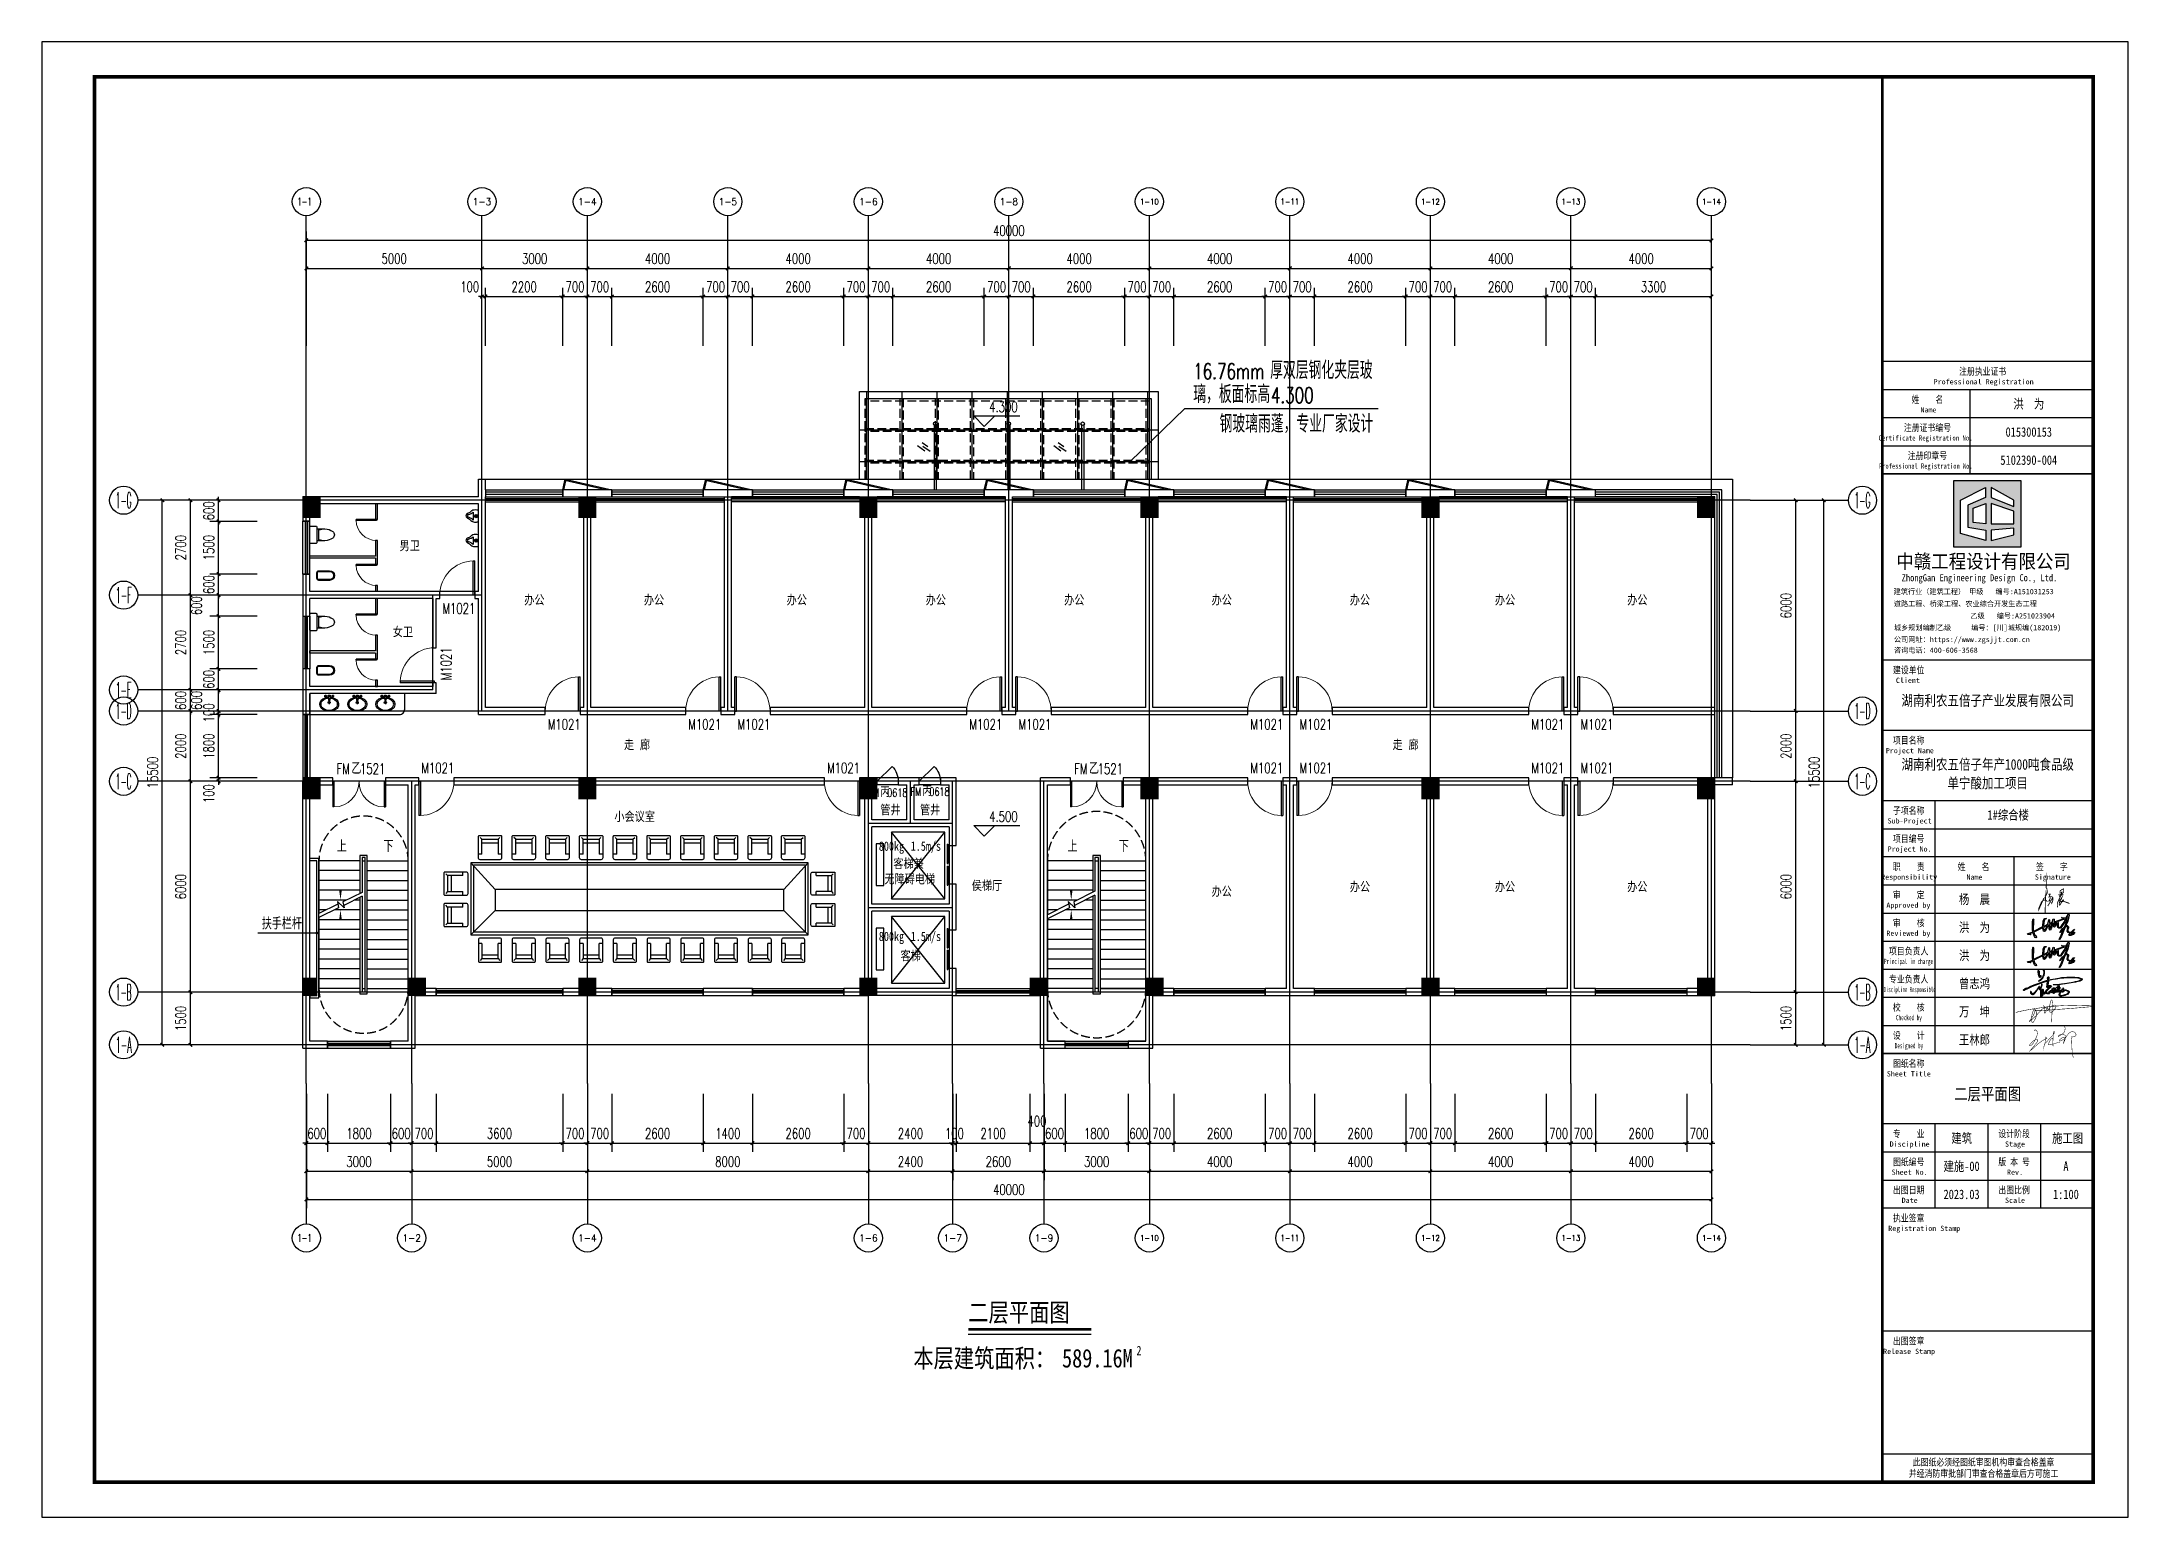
# Model space of a CAD drawing. Extents: x -6243262 to 3079315, y -2914302 to 172723.
# Drawn here: x -2496183 to -2436783, y -733350 to -691350 of the extents above; entities that cross this region are included whole.
import ezdxf
from ezdxf.enums import TextEntityAlignment as Align

# ---------------------------------------------------------------- set-up
doc = ezdxf.new("R2010")
doc.units = 0
doc.header["$LTSCALE"] = 1000
doc.linetypes.add('DASH', pattern=[0.35, 0.25, -0.1])
for name, color, linetype in [('0-柱网', 2, 'Continuous'), ('0-铝板', 32, 'Continuous'), ('A-ANNO-IDEN', 3, 'Continuous'), ('A-DOOR', 141, 'Continuous'), ('A-FLOR-EVTR', 2, 'Continuous'), ('A-FLOR-OTHER1-ON', 253, 'Continuous'), ('AXIS', 3, 'Continuous'), ('AXIS_TEXT', 7, 'Continuous'), ('CURTWALL', 4, 'Continuous'), ('DIM_ELEV', 3, 'Continuous'), ('DIM_LEAD', 3, 'Continuous'), ('DIM_SYMB', 3, 'Continuous'), ('DOOR_FIRE', 4, 'Continuous'), ('DOOR_FIRE_TEXT', 7, 'Continuous'), ('DOTE', 24, 'Continuous'), ('fur', 253, 'Continuous'), ('HANDRAIL', 3, 'Continuous'), ('J-DOOR-窗', 126, 'Continuous'), ('J-ELEV-立面栏杆', 36, 'Continuous'), ('P-图框', 7, 'Continuous'), ('PUB_DIM', 3, 'Continuous'), ('PUB_TEXT', 7, 'Continuous'), ('PUB_TITLE', 4, 'Continuous'), ('STAIR', 2, 'Continuous'), ('WALL', 9, 'Continuous'), ('WALL-PARAPET', 6, 'Continuous'), ('WINDOW', 4, 'Continuous'), ('WINDOW_TEXT', 7, 'Continuous'), ('中赣LOGO', 7, 'Continuous'), ('图框字', 3, 'Continuous'), ('曾志鸿签名', 154, 'Continuous'), ('洁具', 253, 'Continuous'), ('门窗开启', 8, 'Continuous')]:
    doc.layers.add(name, color=color, linetype=linetype)
doc.styles.add('-宋体', font='', dxfattribs={"width": 0.8})
doc.styles.add('_TCH_AXIS', font='COMPLEX', dxfattribs={"bigfont": 'GBCBIG'})
doc.styles.add('_TCH_DIM', font='SIMPLEX', dxfattribs={"bigfont": 'GBCBIG'})
doc.styles.add('_TCH_DIM_T3', font='SIMPLEX', dxfattribs={"width": 0.705882, "bigfont": 'GBCBIG'})
doc.styles.add('_TCH_WINDOW', font='SIMPLEX', dxfattribs={"height": 3.5, "bigfont": 'GBCBIG'})
doc.styles.add('COMPLEX', font='COMPLEX')
doc.styles.add('STYLE-ARIAL', font='')
doc.styles.add('图签', font='', dxfattribs={"width": 0.66})
doc.styles.add('黑体', font='simhei.ttf')
doc.styles.get('-宋体').set_extended_font_data('SimSun')
doc.styles.get('STYLE-ARIAL').set_extended_font_data('NSimSun')
doc.styles.get('图签').set_extended_font_data('SimSun')
doc.dimstyles.new('_TCH_ARCH&&100', dxfattribs={"dimtxt": 297.5, "dimasz": 100, "dimexe": 250, "dimexo": 300, "dimgap": 126.25, "dimtad": 1, "dimdec": 0, "dimzin": 0, "dimdsep": 46, "dimtxsty": '_TCH_DIM_T3', "dimblk": 'ARCHTICK', "dimcen": 0.09, "dimclrt": 7, "dimazin": 2, "dimtfac": 1, "dimtdec": 0, "dimtix": 1, "dimtmove": 2, "dimatfit": 3, "dimfxl": 0, "dimtolj": 1, "dimtzin": 0, "dimarcsym": 0})

msp = doc.modelspace()

# ---------------------------------------------------------------- texts
at = {"layer": 'A-ANNO-IDEN', "color": 7, "style": '-宋体', "width": 0.8}
msp.add_text('二层平面图', height=528.69, dxfattribs=at).set_placement((-2469804.6, -727783.5))
at = {"layer": 'DIM_ELEV', "color": 7, "style": '_TCH_DIM', "width": 0.705882}
for s, p in [('4.300', (-2469209.6, -701893.2)), ('4.500', (-2469209.6, -713555))]:
    msp.add_text(s, height=297.5, dxfattribs=at).set_placement(p)
at = {"layer": 'DIM_LEAD', "color": 7, "style": '_TCH_DIM'}
for s, height, p in [('钢玻璃雨蓬，专业厂家设计', 506.383, (-2462651.1, -702475.7)), ('扶手栏杆', 337.59, (-2489921.3, -716616.6))]:
    msp.add_text(s, height=height, dxfattribs=at).set_placement(p)
at = {"layer": 'DIM_SYMB', "color": 7, "style": '_TCH_DIM'}
for s, p in [('上', (-2487782.1, -714416.6)), ('下', (-2486457.8, -714416.6)), ('上', (-2466979.6, -714416.6)), ('下', (-2465520.3, -714416.6))]:
    msp.add_text(s, height=337.6, dxfattribs=at).set_placement(p)
at = {"layer": 'DOOR_FIRE_TEXT', "style": '_TCH_WINDOW', "width": 0.705882}
for s, p in [('FM', (-2487788.3, -712196.7)), ('1521', (-2487122.5, -712196.7)), ('FM', (-2466788.3, -712196.7)), ('1521', (-2466122.5, -712196.7))]:
    msp.add_text(s, height=297.5, dxfattribs=at).set_placement(p)
at = {"layer": 'DOOR_FIRE_TEXT', "style": '_TCH_WINDOW'}
for p in [(-2487368.3, -712196.7), (-2466368.3, -712196.7)]:
    msp.add_text('乙', height=337.6, dxfattribs=at).set_placement(p)
at = {"layer": 'P-图框', "color": 6, "style": '图签', "width": 0.8}
for s, height, p in [('二层平面图', 350, (-2440784.3, -721301.8)), ('建施-00', 270, (-2441528, -723358.5))]:
    msp.add_text(s, height=height, dxfattribs=at).set_placement(p, align=Align.MIDDLE_CENTER)
at = {"layer": 'PUB_TEXT'}
for s, height, style, width, p in [('16.76mm', 446.25, '_TCH_DIM', 0.705882, (-2463401.3, -700953.2)), ('4.300', 446.25, '_TCH_DIM', 0.705882, (-2461189.6, -701635.7)), ('男卫', 264.35, '-宋体', 0.8, (-2485996.6, -705824)), ('办公', 264.35, '-宋体', 0.8, (-2482445.7, -707367)), ('办公', 264.35, '-宋体', 0.8, (-2479040.6, -707367)), ('办公', 264.35, '-宋体', 0.8, (-2474976, -707367)), ('办公', 264.35, '-宋体', 0.8, (-2471017.8, -707367)), ('办公', 264.35, '-宋体', 0.8, (-2467075.6, -707367)), ('办公', 264.35, '-宋体', 0.8, (-2462878.2, -707367)), ('办公', 264.35, '-宋体', 0.8, (-2458943.6, -707367)), ('办公', 264.35, '-宋体', 0.8, (-2454813, -707367)), ('办公', 264.35, '-宋体', 0.8, (-2451047.3, -707367)), ('女卫', 264.35, '-宋体', 0.8, (-2486189.2, -708274.4)), ('走', 264.3, '-宋体', 0.8, (-2479607.1, -711487.7)), ('廊', 264.3, '-宋体', 0.8, (-2479153.5, -711487.7)), ('走', 264.3, '-宋体', 0.8, (-2457728.1, -711487.7)), ('廊', 264.3, '-宋体', 0.8, (-2457274.5, -711487.7)), ('小会议室', 264.35, '-宋体', 0.8, (-2479880.2, -713532.9)), ('管井', 264.35, '-宋体', 0.8, (-2472308.6, -713342.6)), ('管井', 264.35, '-宋体', 0.8, (-2471179.5, -713342.6)), ('800kg', 264.35, '-宋体', 0.8, (-2472352, -714379.3)), ('客梯兼', 264.35, '-宋体', 0.8, (-2471937.3, -714873.2)), ('1.5m/s', 264.35, '-宋体', 0.8, (-2471444.6, -714379.3)), ('无障碍电梯', 264.35, '-宋体', 0.8, (-2472194.6, -715310.5)), ('侯梯厅', 264.35, '-宋体', 0.8, (-2469704.9, -715496)), ('办公', 264.35, '-宋体', 0.8, (-2462878.2, -715662.9)), ('办公', 264.35, '-宋体', 0.8, (-2458943.6, -715530)), ('办公', 264.35, '-宋体', 0.8, (-2454813, -715530)), ('办公', 264.35, '-宋体', 0.8, (-2451047.3, -715530)), ('800kg', 264.35, '-宋体', 0.8, (-2472352, -716947.3)), ('1.5m/s', 264.35, '-宋体', 0.8, (-2471444.6, -716947.3)), ('客梯', 264.35, '-宋体', 0.8, (-2471735.2, -717493.4)), ('本层建筑面积：', 528.69, '-宋体', 0.8, (-2471370.9, -729087.2)), ('589.16M', 528.69, '-宋体', 0.8, (-2467136.6, -729087.2)), ('2', 264.3, '-宋体', 0.8, (-2465019.5, -728737.2))]:
    msp.add_text(s, height=height, dxfattribs=dict(at, style=style, width=width)).set_placement(p)
at = {"layer": 'PUB_TEXT', "style": '_TCH_DIM'}
for s, p in [('厚双层钢化夹层玻', (-2461211.3, -700953.2)), ('璃，板面标高', (-2463401.3, -701635.7))]:
    msp.add_text(s, height=506.38, dxfattribs=at).set_placement(p)
at = {"layer": 'WINDOW_TEXT', "style": '_TCH_WINDOW', "width": 0.705882}
for s, p in [('FM', (-2472646.7, -712845.1)), ('0618', (-2472114.1, -712845.1)), ('FM', (-2471446.7, -712815.3)), ('0618', (-2470914.1, -712815.3))]:
    msp.add_text(s, height=238, dxfattribs=at).set_placement(p)
at = {"layer": 'WINDOW_TEXT', "style": '_TCH_WINDOW'}
for p in [(-2472310.7, -712845.1), (-2471110.7, -712815.3)]:
    msp.add_text('丙', height=270.1, dxfattribs=at).set_placement(p)

# ---------------------------------------------------------------- blocks, each defined once
blk = doc.blocks.new('1#柱网')
at = {"layer": '0-柱网'}
for points in [[(494005, 93967), (494005, 93367), (494505, 93367), (494505, 93967)], [(501855, 93967), (501855, 93367), (502355, 93367), (502355, 93967)], [(509855, 93967), (509855, 93367), (510355, 93367), (510355, 93967)], [(517855, 93967), (517855, 93367), (518355, 93367), (518355, 93967)], [(525855, 93967), (525855, 93367), (526355, 93367), (526355, 93967)], [(533705, 93967), (533705, 93367), (534205, 93367), (534205, 93967)], [(494005, 85967), (494005, 85367), (494505, 85367), (494505, 85967)], [(501855, 85967), (501855, 85367), (502355, 85367), (502355, 85967)], [(509855, 85967), (509855, 85367), (510355, 85367), (510355, 85967)], [(517855, 85967), (517855, 85367), (518355, 85367), (518355, 85967)], [(525855, 85967), (525855, 85367), (526355, 85367), (526355, 85967)], [(533705, 85967), (533705, 85367), (534205, 85367), (534205, 85967)], [(494005, 80267), (494005, 79767), (494405, 79767), (494405, 80267)], [(497005, 80267), (497005, 79767), (497505, 79767), (497505, 80267)], [(501855, 80267), (501855, 79767), (502355, 79767), (502355, 80267)], [(509855, 80267), (509855, 79767), (510355, 79767), (510355, 80267)], [(514705, 80267), (514705, 79767), (515205, 79767), (515205, 80267)], [(518005, 80267), (518005, 79767), (518505, 79767), (518505, 80267)], [(525855, 80267), (525855, 79767), (526355, 79767), (526355, 80267)], [(533705, 80267), (533705, 79767), (534205, 79767), (534205, 80267)]]:
    blk.add_hatch(color=0, dxfattribs=at).paths.add_polyline_path(points)
at = {"layer": '0-柱网', "color": 0, "const_width": 20}
for points in [[(494005, 93967), (494005, 93367), (494505, 93367), (494505, 93967), (494005, 93967)], [(501855, 93967), (501855, 93367), (502355, 93367), (502355, 93967), (501855, 93967)], [(509855, 93967), (509855, 93367), (510355, 93367), (510355, 93967), (509855, 93967)], [(517855, 93967), (517855, 93367), (518355, 93367), (518355, 93967), (517855, 93967)], [(525855, 93967), (525855, 93367), (526355, 93367), (526355, 93967), (525855, 93967)], [(533705, 93967), (533705, 93367), (534205, 93367), (534205, 93967), (533705, 93967)], [(494005, 85967), (494005, 85367), (494505, 85367), (494505, 85967), (494005, 85967)], [(501855, 85967), (501855, 85367), (502355, 85367), (502355, 85967), (501855, 85967)], [(509855, 85967), (509855, 85367), (510355, 85367), (510355, 85967), (509855, 85967)], [(517855, 85967), (517855, 85367), (518355, 85367), (518355, 85967), (517855, 85967)], [(525855, 85967), (525855, 85367), (526355, 85367), (526355, 85967), (525855, 85967)], [(533705, 85967), (533705, 85367), (534205, 85367), (534205, 85967), (533705, 85967)], [(494005, 80267), (494005, 79767), (494405, 79767), (494405, 80267), (494005, 80267)], [(497005, 80267), (497005, 79767), (497505, 79767), (497505, 80267), (497005, 80267)], [(501855, 80267), (501855, 79767), (502355, 79767), (502355, 80267), (501855, 80267)], [(509855, 80267), (509855, 79767), (510355, 79767), (510355, 80267), (509855, 80267)], [(514705, 80267), (514705, 79767), (515205, 79767), (515205, 80267), (514705, 80267)], [(518005, 80267), (518005, 79767), (518505, 79767), (518505, 80267), (518005, 80267)], [(525855, 80267), (525855, 79767), (526355, 79767), (526355, 80267), (525855, 80267)], [(533705, 80267), (533705, 79767), (534205, 79767), (534205, 80267), (533705, 80267)]]:
    blk.add_lwpolyline(points, dxfattribs=at)
blk = doc.blocks.new('A$C22252488')
at = {"layer": '0-铝板', "color": 0}
blk.add_lwpolyline([(1218, 0), (60, 261), (69, 300), (1400, 0)], dxfattribs=at)
at = {"layer": 'WINDOW', "color": 0}
for points in [[(0, 0), (60, 261)], [(31, 0), (90, 254)]]:
    blk.add_lwpolyline(points, dxfattribs=at)
blk = doc.blocks.new('A$C00294823')
at = {"linetype": 'Continuous'}
h = blk.add_hatch(color=256, dxfattribs=at)
h.dxf.hatch_style = 1
h.paths.add_polyline_path([(219, 124), (206, 124), (206, 119), (151, 100), (150, 115), (146, 117), (140, 98), (129, 92), (125, 93), (125, 112), (122, 115), (120, 112), (114, 87), (91, 75), (93, 110), (98, 116), (103, 117), (107, 120), (97, 120), (94, 118), (88, 106), (86, 73), (35, 47), (32, 51), (33, 110), (35, 113), (31, 117), (29, 114), (28, 99), (27, 55), (29, 44), (19, 39), (2, 34), (0, 32), (1, 29), (17, 27), (18, 29), (12, 32), (30, 39), (39, 16), (43, 11), (49, 9), (51, 12), (48, 20), (40, 24), (35, 40), (38, 44), (87, 68), (88, 55), (91, 48), (95, 46), (97, 47), (105, 56), (114, 77), (118, 83), (121, 82), (122, 78), (122, 64), (124, 55), (128, 53), (133, 61), (141, 84), (142, 92), (145, 93), (147, 90), (149, 72), (152, 70), (156, 74), (162, 85), (166, 97), (169, 91), (169, 77), (172, 69), (178, 64), (186, 65), (195, 74), (214, 102), (220, 116), (225, 119), (226, 115), (223, 104), (211, 73), (191, 54), (183, 40), (184, 40), (203, 60), (204, 56), (191, 24), (179, 0), (182, 0), (192, 18), (212, 66), (218, 72), (224, 74), (228, 69), (224, 48), (230, 40), (242, 35), (235, 24), (237, 22), (246, 23), (259, 29), (267, 38), (267, 41), (265, 42), (254, 42), (267, 58), (261, 55), (247, 41), (238, 41), (229, 47), (229, 56), (232, 66), (232, 72), (225, 79), (218, 79), (228, 105), (236, 138), (235, 145), (233, 145)])
h.paths.add_polyline_path([(91, 63), (92, 70), (110, 79), (109, 72), (102, 59), (94, 51)], flags=16)
h.paths.add_polyline_path([(126, 68), (125, 86), (138, 90), (134, 74), (128, 62)], flags=16)
h.paths.add_polyline_path([(152, 82), (151, 96), (164, 99), (154, 80)], flags=16)
h.paths.add_polyline_path([(174, 76), (173, 95), (171, 102), (204, 114), (217, 116), (208, 99), (192, 77), (184, 69), (178, 69)], flags=16)
h.paths.add_polyline_path([(227, 125), (227, 128), (228, 126)], flags=16)
h.paths.add_polyline_path([(228, 127), (228, 129), (229, 128)], flags=16)
h.paths.add_polyline_path([(243, 28), (245, 32), (249, 36), (260, 36), (249, 28)], flags=16)
for points in [[(233, 145), (235, 145), (236, 138), (228, 105), (218, 79), (225, 79), (232, 72), (232, 66), (229, 56), (229, 47), (238, 41), (247, 41), (261, 55), (267, 58), (254, 42), (265, 42), (267, 41), (267, 38), (259, 29), (246, 23), (237, 22), (235, 24), (242, 35), (230, 40), (224, 48), (228, 69), (224, 74), (218, 72), (212, 66), (192, 18), (182, 0), (179, 0), (191, 24), (204, 56), (203, 60), (186, 42), (185, 39), (183, 40), (191, 54), (211, 73), (223, 104), (226, 115), (225, 119), (220, 116), (214, 102), (195, 74), (186, 65), (178, 64), (172, 69), (169, 77), (169, 91), (167, 95), (165, 94), (162, 85), (156, 74), (152, 70), (149, 72), (147, 90), (145, 93), (142, 92), (141, 84), (133, 61), (128, 53), (124, 55), (122, 64), (122, 78), (121, 82), (118, 83), (114, 77), (105, 56), (97, 47), (95, 46), (91, 48), (88, 55), (87, 65), (84, 67), (38, 44), (35, 40), (40, 24), (48, 20), (51, 12), (49, 9), (43, 11), (39, 16), (30, 39), (15, 33), (14, 31), (18, 29), (17, 27), (1, 29), (0, 32), (2, 34), (19, 39), (29, 44), (27, 55), (28, 99), (29, 114), (31, 117), (35, 113), (33, 110), (32, 51), (35, 47), (86, 73), (88, 106), (94, 118), (97, 120), (107, 120), (103, 117), (98, 116), (93, 110), (91, 77), (93, 76), (114, 87), (120, 112), (122, 115), (125, 112), (125, 93), (129, 92), (140, 98), (146, 117), (150, 115), (151, 103), (153, 101), (206, 119), (206, 122), (197, 123), (193, 125), (219, 124), (233, 145)], [(228, 126), (227, 128), (227, 125), (228, 126)], [(229, 128), (228, 129), (228, 127), (229, 128)], [(110, 77), (109, 78), (92, 70), (91, 63), (93, 54), (95, 52), (102, 59), (109, 72), (110, 77)], [(138, 89), (137, 90), (128, 87), (125, 83), (126, 68), (128, 62), (134, 74), (138, 89)], [(163, 98), (162, 99), (154, 97), (151, 93), (152, 82), (154, 80), (163, 98)], [(216, 115), (215, 116), (204, 114), (171, 102), (173, 95), (174, 76), (178, 69), (184, 69), (192, 77), (208, 99), (216, 115)], [(259, 35), (258, 36), (249, 36), (245, 32), (243, 28), (249, 28), (259, 35)]]:
    blk.add_lwpolyline(points, dxfattribs=at)
blk = doc.blocks.new('A$C80fbf071')
at = {"lineweight": 53, "const_width": 12.8}
for points in [[(-532, 240), (-518, 265), (-494, 268), (-474, 255), (-455, 230), (-450, 207), (-446, 162), (-452, 122), (-476, 56), (-516, -33), (-562, -108), (-597, -152), (-637, -180), (-662, -186), (-672, -176), (-662, -154), (-609, -85), (-555, -41), (-505, -10), (-467, 2), (-435, -17), (-435, -45), (-461, -87), (-536, -184), (-633, -300), (-652, -323), (-588, -275), (-429, -132), (-306, -41), (-226, 6), (-170, 22), (-185, 39), (-204, 67), (-230, -100), (-256, -196), (-247, -147), (-181, -69), (-95, 24), (-6, 119), (37, 179), (46, 215), (28, 229), (9, 181), (4, 98), (-4, -98), (1, -179), (5, -198), (-10, -132), (-91, -155), (-131, -148), (-132, -135), (-89, -39), (-56, 9), (-32, 24), (-6, 16), (-3, -134), (43, -119), (141, -91), (190, -82)], [(333, 369), (346, 318), (336, 235), (305, 184), (260, 152), (189, 103), (152, 80), (168, 115), (218, 140), (279, 146), (328, 127), (357, 103), (353, 67), (319, 13), (245, -32), (192, -50), (173, -38), (189, -10), (255, 39), (300, 58), (340, 50), (348, 24), (344, -11), (305, -98), (295, -111), (318, -27), (386, 91), (445, 166), (492, 203), (541, 221), (615, 207), (652, 157), (657, 123), (642, 98), (616, 81), (561, 68), (520, 75), (516, 75), (530, -31), (537, -229), (551, -407), (565, -468), (581, -521)]]:
    blk.add_lwpolyline(points, dxfattribs=at)
blk = doc.blocks.new('A$Ca6e7ed98')
at = {"layer": '图框字', "color": 0, "const_width": 15}
for points in [[(-901, -54), (-741, -17), (-568, 19), (-441, 40), (-356, 54), (-166, 80), (38, 108), (274, 128), (477, 141), (643, 146), (840, 144), (1015, 139), (1259, 133), (1270, 127), (1270, 121), (1255, 109), (732, 63), (633, 55), (87, 16), (-155, -2)], [(-219, -5), (-310, -3), (-354, 17), (-354, 17), (-311, -38), (-305, -117), (-342, -228), (-400, -331), (-414, -342), (-427, -340), (-445, -325), (-453, -306), (-457, -287), (-458, -260), (-457, -234), (-455, -202), (-451, -177), (-446, -145), (-438, -106), (-429, -74), (-420, -43), (-406, -4), (-395, 22), (-384, 41), (-378, 50), (-371, 52), (-362, 48), (-353, 35), (-355, -14), (-366, -53), (-378, -87), (-398, -130), (-426, -172), (-460, -226), (-480, -257), (-495, -278), (-505, -291), (-517, -307), (-517, -313), (-512, -313), (-448, -258), (-408, -223), (-379, -196), (-336, -161), (-293, -116), (-268, -87), (-245, -63), (-245, -63), (-212, -28), (-187, 1), (-170, 24), (-155, 38), (-132, 48), (-110, 54), (-79, 67), (-53, 81), (-60, 97), (-78, 104), (-94, 116), (-104, 131), (-101, 118), (-98, 102), (-95, 72), (-96, 26), (-96, -7), (-91, -46), (-87, -65), (-78, -76), (-67, -76), (-56, -59), (-47, -36), (-38, -2), (-16, 89), (-10, 112), (-7, 114), (-5, 112), (-4, 74), (-1, 34), (0, 0), (2, -6), (7, -9), (12, -7), (21, 27), (53, 62), (80, 91), (102, 113), (135, 135), (178, 151), (203, 154), (222, 147), (236, 131), (241, 110), (231, 79), (214, 50), (184, 9), (164, -12), (145, -29), (145, -29), (127, -42), (103, -51), (81, -49), (68, -40), (59, -22), (53, 32), (58, 100), (58, 100), (66, 150), (76, 202), (88, 252), (93, 267), (99, 283), (112, 299), (121, 301), (130, 296), (133, 278), (136, 240), (133, 87), (132, 38), (128, -66), (124, -166), (121, -260), (121, -308), (121, -308), (121, -308), (123, -336)], [(-219, -5), (-155, -2)]]:
    blk.add_lwpolyline(points, dxfattribs=at)
blk = doc.blocks.new('A$C9ec033b9')
at = {"const_width": 0.3}
for points in [[(-2.53, 0.14), (-2.11, 0.36), (-1.64, 1.37), (-1.76, 2.74), (-2.01, 3.14), (-2.01, 4.02), (-2.12, 2.06), (-2.32, 0.15), (-2.36, -5.62), (-2.33, -1.17), (-2.94, -1.24), (-3.65, -1.83), (-4.58, -3.99), (-4.58, -4.47), (-4.22, -3.65), (-3.79, -2.69), (-3.44, -1.89), (-2.87, -0.61), (-2.32, -0.25), (-2.33, -1.17), (-1.9, -1.42), (-1.6, -1.84)], [(-1.32, 0.83), (-0.61, 0.88), (-1.06, -0.13), (0, 0), (0.31, -0.27), (0.31, -1.32), (-0.08, -2.37), (-0.35, -2.06)], [(3.04, 1.35), (3.49, 1.61), (3.49, 1.35), (3.28, 1.08), (2.98, 0.71), (3.4, 0.96), (3.61, 1.09), (3.39, 0.77), (3.61, 0.77), (3, 0.31), (2.6, -0.06), (3.08, 0.38), (3.2, 0.47), (3.03, 0.16), (2.49, -0.91), (1.91, -2.31), (1.91, -3.56), (2.09, -3.56)], [(2.42, 0.98), (2.57, 0.49)], [(2.46, -1.54), (2.62, -1.28), (3.14, -0.82), (3.53, -0.21), (3.24, -1), (2.69, -1.83), (2.55, -2.66), (2.74, -3.03), (3.19, -2.29), (3.55, -1.71), (3.91, -1.1), (4.08, -1.2), (3.91, -1.64), (3.43, -1.9), (3.1, -1.9), (3.1, -1.64), (3.38, -1.64), (4.02, -1.64), (6.21, -2.38)], [(2.86, 1.22), (2.81, 1.92), (3.46, 2.47), (4.14, 2.77), (4.14, 2.32), (4.14, 1.57), (3.94, 1.25)], [(0.09, -0.4), (0.12, -0.67), (-0.58, -1.84), (-1.47, -3.31)], [(-0.53, -0.33), (-0.72, -0.89), (-1.03, -1.39), (-1.03, -1.62), (-0.61, -1.22)]]:
    blk.add_lwpolyline(points, dxfattribs=at)
blk = doc.blocks.new('中赣设计')
at = {"layer": '中赣LOGO'}
h = blk.add_hatch(color=256, dxfattribs=at)
h.dxf.hatch_style = 1
h.paths.add_polyline_path([(355563.01, 340.95), (355563.01, 319.81), (355584.16, 319.81), (355584.16, 340.95)])
h.paths.add_polyline_path([(355581.97, 334.69), (355581.97, 332.68), (355574.81, 335.58), (355574.81, 338.73)], flags=16)
h.paths.add_polyline_path([(355581.97, 331.28), (355581.97, 327.26), (355574.81, 327.26), (355574.81, 333.64)], flags=16)
h.paths.add_polyline_path([(355573.04, 335.58), (355567.39, 333.12), (355567.39, 326.13), (355573.08, 325.21), (355573.08, 321.94), (355565.12, 324.21), (355565.12, 334.7), (355573.04, 338.73)], flags=16)
h.paths.add_polyline_path([(355573.08, 333.64), (355573.08, 327.26), (355569.1, 327.7), (355569.1, 332.14)], flags=16)
h.paths.add_polyline_path([(355581.97, 325.85), (355581.97, 323.77), (355574.81, 321.94), (355574.81, 325.21)], flags=16)
blk.add_lwpolyline([(355563.01, 340.95), (355584.16, 340.95), (355584.16, 319.81), (355563.01, 319.81)], close=True, dxfattribs=at)
for points in [[(355573.04, 338.73), (355573.04, 335.58), (355567.39, 333.12), (355567.39, 326.13), (355573.08, 325.21), (355573.08, 321.94), (355565.12, 324.21), (355565.12, 334.7), (355573.04, 338.73)], [(355574.81, 338.73), (355574.81, 335.58), (355581.97, 332.68), (355581.97, 334.69), (355574.81, 338.73)], [(355573.08, 333.64), (355573.08, 327.26), (355569.1, 327.7), (355569.1, 332.14), (355573.08, 333.64)], [(355574.81, 333.64), (355574.81, 327.26), (355581.97, 327.26), (355581.97, 331.28), (355574.81, 333.64)], [(355574.81, 325.21), (355574.81, 321.94), (355581.97, 323.77), (355581.97, 325.85), (355574.81, 325.21)]]:
    blk.add_lwpolyline(points, dxfattribs=at)
blk = doc.blocks.new('A$C0910a4f4')
at = {"layer": '曾志鸿签名'}
h = blk.add_hatch(color=7, dxfattribs=at)
h.paths.add_polyline_path([(376, 80), (328, 72), (275, 63), (219, 54), (156, 40), (103, 25), (85, 23), (91, 75), (92, 103), (89, 112), (81, 114), (75, 114), (72, 110), (61, 76), (57, 64), (63, 65), (70, 80), (70, 61), (65, 35), (61, 18), (0, 0), (-54, -19), (-128, -43), (-210, -70), (-324, -113), (-417, -153), (-504, -193), (-534, -208), (-550, -215), (-538, -199), (-561, -211), (-582, -219), (-597, -232), (-612, -243), (-624, -252), (-625, -260), (-616, -269), (-606, -269), (-599, -267), (-580, -257), (-533, -234), (-459, -197), (-380, -158), (-303, -126), (-195, -88), (-124, -60), (-64, -41), (-34, -32), (18, -16), (60, -6), (55, -38), (48, -85), (44, -135), (42, -160), (41, -174), (51, -187), (56, -191), (70, -192), (86, -192), (96, -189), (74, -217), (43, -257), (22, -286), (-10, -330), (-24, -344), (-27, -350), (-31, -359), (-34, -361), (-37, -366), (-38, -372), (-41, -377), (-40, -380), (-38, -381), (-32, -381), (-29, -380), (-27, -376), (-25, -371), (-19, -367), (-16, -365), (-11, -358), (-6, -353), (-2, -349), (6, -351), (14, -353), (25, -355), (38, -359), (51, -364), (79, -369), (90, -369), (104, -370), (108, -368), (112, -362), (116, -354), (121, -343), (126, -327), (137, -307), (141, -303), (146, -305), (151, -309), (155, -315), (164, -323), (169, -329), (174, -333), (177, -335), (183, -335), (186, -330), (193, -322), (207, -311), (214, -306), (218, -300), (225, -285), (228, -275), (225, -268), (221, -268), (213, -273), (210, -278), (207, -286), (206, -291), (202, -297), (194, -301), (189, -294), (188, -288), (190, -278), (192, -267), (195, -258), (200, -247), (205, -235), (207, -230), (210, -222), (214, -217), (217, -212), (224, -208), (231, -205), (236, -204), (246, -210), (249, -213), (254, -218), (257, -222), (257, -226), (259, -242), (248, -255), (243, -278), (235, -293), (235, -301), (237, -334), (237, -344), (228, -339), (227, -345), (232, -357), (236, -362), (242, -362), (245, -354), (267, -315), (271, -303), (277, -287), (281, -270), (298, -236), (297, -257), (294, -274), (291, -293), (288, -308), (289, -316), (293, -324), (300, -326), (303, -326), (307, -320), (323, -284), (331, -254), (346, -214), (351, -201), (354, -191), (355, -188), (358, -181), (360, -179), (359, -185), (357, -189), (358, -193), (357, -196), (360, -199), (362, -202), (367, -205), (372, -205), (377, -204), (380, -202), (383, -197), (387, -195), (388, -198), (386, -202), (385, -205), (381, -212), (380, -217), (376, -220), (370, -222), (369, -226), (367, -233), (365, -236), (362, -239), (360, -245), (359, -251), (361, -256), (363, -260), (360, -271), (356, -280), (352, -288), (348, -296), (343, -303), (342, -310), (345, -315), (349, -318), (352, -320), (361, -319), (365, -317), (367, -314), (387, -303), (400, -297), (413, -292), (433, -286), (446, -283), (450, -283), (441, -293), (436, -301), (423, -317), (411, -334), (406, -342), (394, -373), (390, -396), (390, -406), (396, -418), (406, -425), (419, -430), (433, -434), (443, -435), (470, -433), (512, -423), (554, -412), (586, -401), (616, -388), (642, -376), (660, -356), (663, -347), (673, -329), (677, -315), (678, -310), (678, -306), (675, -300), (658, -284), (631, -269), (597, -259), (575, -256), (546, -252), (520, -255), (502, -258), (501, -252), (506, -234), (509, -210), (509, -202), (503, -199), (500, -205), (499, -213), (494, -216), (492, -217), (489, -220), (479, -242), (471, -260), (462, -260), (452, -263), (445, -264), (438, -266), (415, -270), (398, -276), (388, -279), (382, -281), (380, -279), (382, -274), (386, -266), (392, -249), (396, -234), (404, -217), (410, -201), (412, -191), (411, -185), (405, -179), (402, -177), (397, -176), (388, -177), (385, -177), (386, -173), (391, -156), (392, -147), (392, -142), (392, -134), (390, -132), (388, -130), (385, -128), (381, -127), (378, -127), (371, -133), (355, -158), (344, -178), (339, -187), (334, -193), (334, -190), (334, -187), (332, -185), (328, -182), (326, -181), (321, -180), (318, -181), (315, -183), (300, -201), (287, -220), (270, -253), (259, -284), (252, -306), (248, -308), (247, -305), (247, -301), (251, -288), (253, -276), (259, -260), (265, -251), (271, -234), (270, -219), (261, -208), (251, -199), (238, -193), (224, -195), (208, -202), (199, -209), (189, -231), (176, -287), (174, -301), (168, -305), (162, -302), (153, -289), (152, -284), (151, -277), (147, -274), (140, -275), (133, -278), (117, -298), (96, -329), (90, -345), (89, -352), (85, -356), (78, -355), (65, -347), (52, -339), (40, -332), (25, -332), (11, -334), (20, -320), (39, -287), (74, -248), (104, -217), (141, -187), (161, -167), (172, -151), (169, -147), (162, -144), (157, -144), (151, -147), (146, -147), (152, -141), (153, -135), (151, -130), (137, -132), (120, -135), (102, -135), (86, -134), (75, -128), (68, -118), (83, 6), (95, 9), (212, 36), (303, 52), (399, 67), (522, 81), (615, 90), (706, 91), (816, 89), (922, 78), (1008, 60), (1018, 55), (1024, 47), (1017, 38), (927, -3), (854, -21), (785, -35), (674, -54), (556, -73), (459, -87), (339, -100), (235, -104), (215, -106), (229, -112), (267, -111), (297, -109), (353, -108), (424, -100), (544, -85), (666, -67), (785, -45), (850, -32), (909, -20), (951, -11), (981, -3), (1013, 7), (1043, 27), (1053, 38), (1049, 51), (1041, 63), (1018, 73), (938, 95), (839, 104), (694, 111), (608, 107), (458, 94)])
h.paths.add_polyline_path([(547, -273), (554, -273), (586, -276), (597, -278), (622, -284), (637, -291), (645, -299), (650, -308), (652, -318), (644, -326), (633, -346), (614, -365), (595, -376), (562, -390), (475, -411), (430, -415), (416, -412), (412, -406), (411, -397), (411, -381), (412, -366), (414, -359), (423, -339), (432, -327), (435, -317), (448, -303), (457, -309), (466, -309), (472, -308), (478, -306), (486, -301), (491, -294), (501, -287), (507, -285), (506, -289), (499, -296), (489, -305), (481, -314), (479, -319), (484, -321), (492, -316), (502, -313), (519, -300), (533, -286)], flags=16)
h.paths.add_polyline_path([(135, -144), (137, -149), (130, -154), (123, -157), (106, -163), (88, -169), (76, -171), (66, -167), (65, -162), (62, -155), (66, -137), (70, -140), (74, -142), (80, -145), (92, -145), (109, -145), (117, -144), (126, -144)], flags=16)
h = blk.add_hatch(color=7, dxfattribs=at)
h.paths.add_polyline_path([(-51, 212), (-54, 195), (-60, 174), (-66, 156), (-76, 126), (-98, 90), (-113, 71), (-132, 50), (-151, 31), (-170, 16), (-183, 9), (-193, 1), (-198, -4), (-198, -7), (-191, -7), (-168, 3), (-151, 13), (-136, 24), (-105, 51), (-79, 77), (-66, 100), (-52, 131), (-41, 156), (-34, 179), (-29, 204), (-25, 226), (-25, 246), (-26, 265), (-29, 287), (-36, 304), (-41, 311), (-45, 314), (-49, 314), (-55, 312), (-55, 309), (-58, 309), (-62, 310), (-63, 307), (-62, 303), (-62, 300), (-60, 296), (-57, 295), (-54, 297), (-53, 292), (-51, 269), (-48, 255), (-48, 239), (-49, 224)])
h.paths.add_polyline_path([(-205, 235), (-201, 206), (-196, 178), (-188, 148), (-187, 137), (-177, 114), (-173, 104), (-167, 98), (-157, 95), (-151, 95), (-145, 100), (-135, 117), (-128, 142), (-125, 154), (-131, 156), (-133, 152), (-137, 142), (-146, 132), (-150, 123), (-155, 118), (-159, 118), (-162, 129), (-168, 152), (-177, 187), (-180, 231), (-180, 250), (-182, 274), (-188, 296), (-193, 301), (-199, 300), (-205, 299), (-210, 294), (-208, 277), (-206, 253)])
h = blk.add_hatch(color=7, dxfattribs=at)
h.paths.add_polyline_path([(-142, -399), (-138, -409), (-138, -432), (-137, -437), (-134, -440), (-125, -437), (-124, -433), (-125, -427), (-115, -421), (-105, -428), (-94, -430), (-81, -428), (-76, -419), (-73, -410), (-64, -384), (-51, -310), (-54, -273), (-56, -253), (-63, -247), (-75, -243), (-84, -249), (-90, -257), (-99, -269), (-107, -281), (-112, -292), (-116, -307), (-121, -320), (-125, -328), (-128, -318), (-128, -303), (-126, -286), (-123, -278), (-123, -262), (-122, -244), (-122, -231), (-121, -220), (-119, -191), (-116, -178), (-114, -170), (-104, -137), (-92, -118), (-90, -109), (-92, -99), (-100, -94), (-104, -92), (-110, -94), (-113, -104), (-116, -130), (-122, -156), (-129, -172), (-138, -194), (-145, -211), (-158, -225), (-165, -220), (-165, -210), (-168, -197), (-168, -187), (-167, -171), (-167, -157), (-173, -157), (-179, -159), (-188, -172), (-196, -180), (-211, -195), (-229, -225), (-255, -269), (-268, -286), (-274, -287), (-284, -302), (-301, -324), (-310, -331), (-317, -337), (-328, -348), (-340, -356), (-352, -364), (-369, -362), (-384, -358), (-392, -347), (-398, -334), (-402, -323), (-406, -315), (-409, -311), (-417, -306), (-422, -306), (-426, -323), (-422, -347), (-413, -363), (-408, -372), (-400, -377), (-369, -387), (-354, -384), (-338, -377), (-313, -361), (-304, -352), (-265, -303), (-249, -276), (-230, -243), (-220, -226), (-203, -201), (-193, -185), (-185, -179), (-185, -197), (-186, -210), (-186, -226), (-179, -235), (-174, -242), (-167, -248), (-158, -244), (-148, -233), (-142, -220), (-138, -218), (-143, -279), (-146, -324), (-145, -349), (-144, -379)])
h.paths.add_polyline_path([(-124, -406), (-116, -396), (-114, -405), (-117, -413), (-123, -414)], flags=16)
h.paths.add_polyline_path([(-117, -389), (-120, -378), (-117, -362), (-106, -310), (-87, -285), (-90, -298), (-96, -318), (-103, -342), (-111, -373)], flags=16)
h.paths.add_polyline_path([(-96, -390), (-86, -396), (-81, -399), (-89, -419), (-96, -419), (-106, -411)], flags=16)
h.paths.add_polyline_path([(-91, -367), (-93, -359), (-93, -349), (-88, -340), (-77, -328), (-77, -333), (-78, -344), (-80, -351), (-83, -365), (-85, -370)], flags=16)
h.paths.add_polyline_path([(-87, -316), (-88, -307), (-84, -291), (-77, -271), (-73, -277), (-72, -295), (-78, -311)], flags=16)
at = {"layer": '曾志鸿签名', "color": 7}
for points in [[(-538, -199), (-550, -215), (-534, -208), (-504, -193), (-417, -153), (-324, -113), (-210, -70), (-128, -43), (-54, -19), (0, 0), (61, 18), (65, 35), (70, 61), (70, 80), (63, 65), (57, 64), (61, 76), (72, 110), (75, 114), (81, 114), (89, 112), (92, 103), (91, 75), (85, 23), (103, 25), (156, 40), (219, 54), (275, 63), (328, 72), (376, 80), (458, 94), (608, 107), (694, 111), (839, 104), (938, 95), (1018, 73), (1041, 63), (1049, 51), (1053, 38), (1043, 27), (1013, 7), (981, -3), (951, -11), (909, -20), (850, -32), (785, -45), (666, -67), (544, -85), (424, -100), (353, -108), (297, -109), (267, -111), (229, -112), (215, -106), (235, -104), (339, -100), (459, -87), (556, -73), (674, -54), (785, -35), (854, -21), (927, -3), (1017, 38), (1024, 47), (1018, 55), (1008, 60), (922, 78), (816, 89), (706, 91), (615, 90), (522, 81), (399, 67), (303, 52), (212, 36), (95, 9), (83, 6), (68, -118), (75, -128), (86, -134), (102, -135), (120, -135), (137, -132), (151, -130), (151, -130), (153, -135), (152, -141), (146, -147), (151, -147), (157, -144), (162, -144), (169, -147), (172, -151), (161, -167), (141, -187), (104, -217), (74, -248), (39, -287), (20, -320), (11, -334), (25, -332), (40, -332), (52, -339), (65, -347), (78, -355), (85, -356), (89, -352), (90, -345), (96, -329), (117, -298), (133, -278), (140, -275), (147, -274), (151, -277), (152, -284), (153, -289), (162, -302), (168, -305), (174, -301), (176, -287), (189, -231), (199, -209), (208, -202), (224, -195), (238, -193), (251, -199), (261, -208), (270, -219), (271, -234), (265, -251), (259, -260)], [(-188, 296), (-182, 274), (-180, 250), (-180, 231), (-177, 187), (-168, 152), (-162, 129), (-159, 118), (-155, 118), (-150, 123), (-146, 132), (-137, 142), (-133, 152), (-131, 156), (-125, 154), (-128, 142), (-135, 117), (-145, 100), (-151, 95), (-157, 95), (-167, 98), (-173, 104), (-177, 114), (-187, 137), (-188, 148), (-196, 178), (-201, 206), (-205, 235), (-206, 253), (-208, 277), (-210, 294), (-205, 299), (-199, 300), (-193, 301), (-188, 296), (-188, 296)], [(-57, 295), (-54, 297), (-53, 292), (-51, 269), (-48, 255), (-48, 239), (-49, 224), (-51, 212), (-54, 195), (-60, 174), (-66, 156), (-76, 126), (-98, 90), (-113, 71), (-132, 50), (-151, 31), (-170, 16), (-183, 9), (-193, 1), (-198, -4), (-198, -7), (-191, -7), (-168, 3), (-151, 13), (-136, 24), (-105, 51), (-79, 77), (-66, 100), (-52, 131), (-41, 156), (-34, 179), (-29, 204), (-25, 226), (-25, 246), (-26, 265), (-29, 287), (-36, 304), (-41, 311), (-45, 314), (-49, 314), (-55, 312), (-55, 309), (-58, 309), (-62, 310), (-63, 307), (-62, 303), (-62, 300), (-60, 296), (-57, 295)], [(675, -300), (678, -306), (678, -310), (677, -315), (673, -329), (663, -347), (660, -356), (642, -376), (616, -388), (586, -401), (554, -412), (512, -423), (470, -433), (443, -435), (433, -434), (419, -430), (406, -425), (396, -418), (390, -406), (390, -396), (394, -373), (406, -342), (411, -334), (423, -317), (436, -301), (441, -293), (450, -283), (446, -283), (433, -286), (413, -292), (400, -297), (387, -303), (367, -314), (365, -317), (361, -319), (352, -320), (349, -318), (345, -315), (342, -310), (343, -303), (348, -296), (352, -288), (356, -280), (360, -271), (363, -260), (361, -256), (359, -251), (360, -245), (362, -239), (365, -236), (367, -233), (369, -226), (370, -222), (376, -220), (380, -217), (381, -212), (385, -205), (386, -202), (388, -198), (387, -195), (385, -196), (383, -198), (380, -202), (377, -204), (372, -205), (367, -205), (365, -204), (362, -202), (360, -199), (357, -196), (358, -193), (357, -189), (359, -185), (360, -179), (358, -181), (355, -188), (354, -191), (351, -201), (346, -214), (331, -254), (323, -284), (307, -320), (303, -326), (300, -326), (293, -324), (289, -316), (288, -308), (291, -293), (294, -274), (297, -257), (298, -236), (281, -270), (277, -287), (271, -303), (267, -315), (245, -354), (242, -362), (236, -362), (232, -357), (227, -345), (228, -339), (237, -344), (237, -334), (235, -301), (235, -293), (243, -278), (248, -255), (259, -242), (257, -226), (257, -222), (254, -218), (254, -218), (249, -213), (246, -210), (236, -204), (231, -205), (224, -208), (217, -212), (214, -217), (210, -222), (207, -230), (205, -235), (200, -247), (195, -258), (192, -267), (190, -278), (188, -288), (189, -294), (194, -301), (202, -297), (206, -291), (207, -286), (210, -278), (213, -273), (213, -273), (221, -268), (225, -268), (228, -275), (225, -285), (218, -300), (214, -306), (207, -311), (193, -322), (186, -330), (183, -335), (183, -335), (177, -335), (174, -333), (169, -329), (164, -323), (155, -315), (151, -309), (146, -305), (141, -303), (137, -307), (126, -327), (121, -343), (116, -354), (112, -362), (108, -368), (104, -370), (90, -369), (79, -369), (51, -364), (38, -359), (25, -355), (14, -353), (6, -351), (0, -350), (-3, -350), (-6, -353), (-11, -358), (-16, -365), (-19, -367), (-25, -371), (-27, -376), (-29, -380), (-32, -381), (-38, -381), (-40, -380), (-41, -377), (-38, -372), (-37, -366), (-34, -361), (-31, -359), (-27, -350), (-24, -344), (-10, -330), (22, -286), (43, -257), (74, -217), (96, -189), (86, -192), (70, -192), (56, -191), (51, -187), (41, -174), (42, -160), (44, -135), (48, -85), (55, -38), (60, -6), (60, -6), (18, -16), (-34, -32), (-64, -41), (-124, -60), (-195, -88), (-303, -126), (-380, -158), (-459, -197), (-533, -234), (-580, -257), (-599, -267), (-606, -269), (-616, -269), (-625, -260), (-624, -252), (-612, -243), (-597, -232), (-582, -219), (-561, -211), (-538, -199)], [(-422, -306), (-426, -323), (-422, -347), (-413, -363), (-408, -372), (-400, -377), (-369, -387), (-354, -384), (-338, -377), (-313, -361), (-304, -352), (-265, -303), (-249, -276), (-230, -243), (-220, -226), (-203, -201), (-195, -188), (-191, -184), (-185, -179), (-185, -197), (-186, -210), (-186, -226), (-179, -235), (-174, -242), (-167, -248), (-158, -244), (-148, -233), (-142, -220), (-138, -218), (-143, -279), (-146, -324)], [(-146, -324), (-145, -349), (-144, -379), (-142, -399), (-138, -409), (-138, -409), (-138, -432), (-137, -437), (-134, -440), (-125, -437), (-124, -433), (-125, -427), (-119, -423), (-111, -424), (-105, -428), (-94, -430), (-81, -428), (-76, -419), (-73, -410), (-64, -384), (-51, -310), (-54, -273), (-56, -253), (-63, -247), (-75, -243), (-84, -249), (-90, -257), (-99, -269), (-107, -281), (-112, -292), (-116, -307), (-121, -320), (-125, -328), (-125, -328), (-128, -318), (-128, -303), (-126, -286), (-123, -278), (-123, -262), (-122, -244), (-122, -231), (-121, -220), (-119, -191), (-116, -178), (-114, -170), (-104, -137), (-92, -118), (-90, -109), (-92, -99), (-100, -94), (-104, -92), (-110, -94), (-113, -104), (-116, -130), (-122, -156), (-129, -172), (-138, -194), (-145, -211), (-158, -225), (-158, -225), (-165, -220), (-165, -210), (-168, -197), (-168, -187), (-167, -171), (-167, -162), (-167, -157), (-173, -157), (-179, -159), (-179, -159), (-188, -172), (-196, -180), (-211, -195), (-229, -225), (-255, -269), (-268, -286), (-274, -287), (-284, -302), (-301, -324), (-310, -331), (-317, -337), (-328, -348), (-340, -356), (-349, -362), (-357, -364), (-369, -362), (-384, -358), (-392, -347), (-396, -338), (-400, -329), (-402, -323), (-406, -315), (-409, -311), (-417, -306), (-422, -306)], [(-119, -399), (-124, -406), (-123, -411), (-122, -414), (-117, -413), (-114, -406), (-114, -403), (-115, -400), (-119, -399)], [(-106, -310), (-117, -362), (-120, -378), (-117, -389), (-111, -373), (-103, -342), (-96, -318), (-90, -298), (-87, -285), (-106, -310)], [(-96, -390), (-104, -406), (-105, -412), (-96, -419), (-89, -419), (-81, -399), (-86, -396), (-96, -390)], [(-93, -349), (-93, -359), (-91, -367), (-85, -370), (-83, -365), (-80, -351), (-78, -344), (-77, -333), (-77, -328), (-88, -340), (-93, -349)], [(-77, -271), (-84, -291), (-88, -307), (-87, -316), (-78, -311), (-72, -295), (-73, -277), (-77, -271)], [(66, -137), (62, -155), (65, -162), (66, -167), (76, -171), (88, -169), (106, -163), (123, -157), (130, -154), (137, -149), (135, -144), (126, -144), (117, -144), (109, -145), (92, -145), (80, -145), (74, -142), (70, -140), (66, -137)], [(259, -260), (253, -276), (251, -288), (247, -301), (247, -305), (248, -308), (252, -306), (259, -284), (270, -253), (287, -220), (300, -201), (315, -183), (318, -181), (321, -180), (326, -181), (328, -182), (332, -185), (334, -187), (334, -190), (334, -193), (339, -187), (344, -178), (355, -158), (371, -133), (378, -127), (381, -127), (385, -128), (388, -130), (390, -132), (392, -134), (392, -142), (392, -147), (391, -156), (386, -173), (385, -177), (388, -177), (397, -176), (402, -177), (405, -179), (411, -185), (412, -191), (410, -201), (404, -217), (396, -234), (392, -249), (386, -266), (382, -274), (380, -279), (382, -281), (388, -279), (398, -276), (415, -270), (438, -266), (445, -264), (452, -263), (462, -260), (468, -260), (471, -260), (479, -242), (489, -220), (492, -217), (494, -216), (499, -213), (500, -205), (503, -199), (509, -202), (509, -210), (506, -234), (501, -252), (502, -258), (520, -255), (546, -252), (575, -256), (597, -259), (631, -269), (658, -284), (675, -300)], [(448, -303), (435, -317), (432, -327), (423, -339), (414, -359), (412, -366), (411, -381), (411, -397), (412, -406), (416, -412), (430, -415), (475, -411), (562, -390), (595, -376), (614, -365), (633, -346), (644, -326), (652, -318), (650, -308), (645, -299), (637, -291), (622, -284), (597, -278), (586, -276), (554, -273), (547, -273), (533, -286), (519, -300), (502, -313), (492, -316), (484, -321), (479, -319), (481, -314), (489, -305), (499, -296), (506, -289), (507, -285), (501, -287), (491, -294), (486, -301), (478, -306), (472, -308), (466, -309), (457, -309), (448, -303), (448, -303)]]:
    blk.add_lwpolyline(points, dxfattribs=at)
blk = doc.blocks.new('TQ-A2')
at = {"layer": 'P-图框'}
for p, q in [((-6000, 31100), (0, 31100)), ((-3500, 28700), (-3500, 31100)), ((-6000, 30300), (0, 30300)), ((-6000, 29500), (0, 29500)), ((-4500, 12200), (-4500, 19400)), ((-6000, 18600), (0, 18600)), ((-2250, 12200), (-2250, 17800)), ((-6000, 17000), (0, 17000)), ((-6000, 16200), (0, 16200)), ((-6000, 15400), (0, 15400)), ((-6000, 14600), (0, 14600)), ((-6000, 13800), (0, 13800)), ((-6000, 13000), (0, 13000)), ((-4500, 7800), (-4500, 10200)), ((-3000, 10200), (-3000, 7800)), ((-1500, 10200), (-1500, 7800)), ((-6000, 9400), (0, 9400)), ((-6000, 8600), (0, 8600))]:
    blk.add_line(p, q, dxfattribs=at)
for points, const_width in [([(-6000, 40000), (-6000, 0)], 80), ([(-6000, 31900), (0, 31900)], 40)]:
    blk.add_lwpolyline(points, dxfattribs=dict(at, const_width=const_width))
blk.add_lwpolyline([(-6000, 31900), (-6000, 0), (0, 0), (0, 31900)], close=True, dxfattribs=at)
at = {"layer": 'P-图框', "linetype": 'Continuous', "const_width": 40}
for points in [[(-6000, 28700), (0, 28700)], [(-6000, 23400), (0, 23400)], [(-6000, 21400), (0, 21400)], [(-6000, 19400), (0, 19400)], [(-6000, 17800), (0, 17800)], [(-6000, 12200), (0, 12200)], [(-6000, 10200), (0, 10200)], [(-6000, 7800), (0, 7800)], [(-6000, 4300), (0, 4300)], [(-6000, 800), (0, 800)]]:
    blk.add_lwpolyline(points, dxfattribs=at)
at = {"xscale": 5, "yscale": 5, "zscale": 5}
for p in [(-1864, 15447), (-1864, 14647)]:
    blk.add_blockref('A$C00294823', p, dxfattribs=at)
at = {"layer": 'P-图框', "xscale": 81, "yscale": 81, "zscale": 81}
blk.add_blockref('A$C9ec033b9', (-1173, 16665), dxfattribs=at)
at = {"layer": 'P-图框'}
for name, p in [('A$C0910a4f4', (-1357, 14267)), ('A$Ca6e7ed98', (-1300, 13425)), ('A$C80fbf071', (-1143, 12603))]:
    blk.add_blockref(name, p, dxfattribs=at)
at = {"layer": '中赣LOGO', "xscale": 90, "yscale": 90, "zscale": 90}
blk.add_blockref('中赣设计', (-32004636, -2173), dxfattribs=at)
at = {"layer": 'P-图框'}
for s, height, style, width, p in [('注册执业证书', 200, '图签', 0.8, (-3145, 31616)), ('姓    名', 200, '图签', 0.8, (-4717, 30816)), ('Professional Registration', 150, 'STYLE-ARIAL', 0.97, (-3117, 31323)), ('Name', 150, 'STYLE-ARIAL', 0.97, (-4689, 30523)), ('Certificate Registration No. ', 150, 'STYLE-ARIAL', 0.78, (-4722, 29723)), ('注册证书编号', 200, '图签', 0.8, (-4717, 30016)), ('注册印章号', 200, '图签', 0.8, (-4717, 29216)), ('Professional Registration No.', 150, 'STYLE-ARIAL', 0.75, (-4763, 28923)), ('建设单位', 200, '图签', 0.8, (-5251, 23116)), ('Client', 150, 'STYLE-ARIAL', 0.97, (-5273, 22823)), ('Project Name', 150, 'STYLE-ARIAL', 0.97, (-5218, 20823)), ('项目名称', 200, '图签', 0.8, (-5251, 21116)), ('子项名称', 200, '图签', 0.8, (-5251, 19116)), ('Sub-Project', 150, 'STYLE-ARIAL', 0.97, (-5224, 18823)), ('项目编号', 200, '图签', 0.8, (-5251, 18316)), ('Project No.', 150, 'STYLE-ARIAL', 0.97, (-5224, 18023)), ('Responsibility', 150, 'STYLE-ARIAL', 0.97, (-5238, 17223)), ('职    责', 200, '图签', 0.8, (-5251, 17516)), ('姓    名', 200, '图签', 0.8, (-3405, 17516)), ('Name', 150, 'STYLE-ARIAL', 0.97, (-3378, 17223)), ('签    字', 200, '图签', 0.8, (-1175, 17516)), ('Signature', 150, 'STYLE-ARIAL', 0.97, (-1147, 17223)), ('审    定', 200, '图签', 0.8, (-5251, 16716)), ('Approved by', 150, 'STYLE-ARIAL', 0.97, (-5259, 16423)), ('审    核', 200, '图签', 0.8, (-5251, 15916)), ('Reviewed by', 150, 'STYLE-ARIAL', 0.97, (-5259, 15623)), ('Principal in charge', 150, 'STYLE-ARIAL', 0.6, (-5256, 14823)), ('项目负责人', 200, '图签', 0.8, (-5251, 15116)), ('专业负责人', 200, '图签', 0.8, (-5251, 14316)), ('Discipline Responsible', 150, 'STYLE-ARIAL', 0.55, (-5224, 14023)), ('校    核', 200, '图签', 0.8, (-5251, 13516)), ('Checked by', 150, 'STYLE-ARIAL', 0.6, (-5244, 13223)), ('设    计', 200, '图签', 0.8, (-5251, 12716)), ('Designed by', 150, 'STYLE-ARIAL', 0.6, (-5244, 12423)), ('图纸名称', 200, '图签', 0.8, (-5251, 11916)), ('Sheet Title', 150, 'STYLE-ARIAL', 0.97, (-5247, 11623)), ('Discipline', 150, 'STYLE-ARIAL', 0.97, (-5224, 9623)), ('专    业', 200, '图签', 0.8, (-5251, 9916)), ('设计阶段', 200, '图签', 0.8, (-2251, 9916)), ('Stage', 150, 'STYLE-ARIAL', 0.97, (-2224, 9623)), ('图纸编号', 200, '图签', 0.8, (-5251, 9116)), ('版 本 号', 200, '图签', 0.8, (-2251, 9116)), ('出图日期', 200, '图签', 0.8, (-5251, 8316)), ('Sheet No.', 150, 'STYLE-ARIAL', 0.97, (-5224, 8823)), ('出图比例', 200, '图签', 0.8, (-2251, 8316)), ('Rev.', 150, 'STYLE-ARIAL', 0.97, (-2224, 8823)), ('Date', 150, 'STYLE-ARIAL', 0.97, (-5224, 8023)), ('Scale', 150, 'STYLE-ARIAL', 0.97, (-2224, 8023)), ('Registration Stamp', 150, 'STYLE-ARIAL', 0.97, (-4808, 7223)), ('执业签章', 200, '图签', 0.8, (-5251, 7516)), ('Release Stamp', 150, 'STYLE-ARIAL', 0.97, (-5240, 3723)), ('出图签章', 200, '图签', 0.8, (-5251, 4016)), ('此图纸必须经图纸审图机构审查合格盖章', 200, '图签', 0.8, (-3119, 568)), ('并经消防审批部门审查合格盖章后方可施工', 200, '图签', 0.8, (-3119, 246))]:
    blk.add_text(s, height=height, dxfattribs=dict(at, style=style, width=width)).set_placement(p, align=Align.MIDDLE_CENTER)
at = {"layer": 'P-图框', "color": 6, "style": '图签', "width": 0.8}
for s, height, p in [('洪  为', 270, (-1832, 30692)), ('015300153', 270, (-1832, 29892)), ('5102390-004', 270, (-1832, 29092)), ('湖南利农五倍子产业发展有限公司', 300, (-3001, 22249)), ('湖南利农五倍子年产1000吨食品级', 300, (-3001, 20430)), ('单宁酸加工项目', 300, (-3001, 19898)), ('1#综合楼', 270, (-2419, 18992)), ('杨  晨', 270, (-3378, 16592)), ('洪  为', 270, (-3378, 15792)), ('洪  为', 270, (-3378, 14992)), ('曾志鸿', 270, (-3378, 14192)), ('万  坤', 270, (-3378, 13392)), ('王林郎', 270, (-3378, 12592)), ('建筑', 270, (-3741, 9792)), ('施工图', 270, (-728, 9792)), ('A', 270, (-775, 8992)), ('2023.03', 270, (-3745, 8192)), ('1:100', 270, (-775, 8192))]:
    blk.add_text(s, height=height, dxfattribs=at).set_placement(p, align=Align.MIDDLE_CENTER)
at = {"layer": 'P-图框'}
for s, height, style, width, p in [('中赣工程设计有限公司', 400, '黑体', 0.91, (-5602, 26009)), ('ZhongGan Engineering Design Co., Ltd.', 200, 'STYLE-ARIAL', 0.88, (-5450, 25643)), ('建筑行业（建筑工程） 甲级   编号:A151031253', 150, 'STYLE-ARIAL', 0.97, (-5680, 25275)), ('道路工程、桥梁工程、农业综合开发生态工程', 150, 'STYLE-ARIAL', 0.97, (-5675, 24929)), ('城乡规划编制乙级     编号：[川]城规编(182019)', 150, 'STYLE-ARIAL', 0.97, (-5670, 24248)), ('乙级   编号:A251023904', 150, 'STYLE-ARIAL', 0.97, (-3495, 24583)), ('咨询电话：400-606-3568', 150, 'STYLE-ARIAL', 0.97, (-5670, 23606)), ('公司网址：https://www.zgsjjt.com.cn', 150, 'STYLE-ARIAL', 0.97, (-5670, 23911))]:
    blk.add_text(s, height=height, dxfattribs=dict(at, style=style, width=width)).set_placement(p)
blk = doc.blocks.new('01')
at = {"layer": 'A-FLOR-OTHER1-ON', "color": 0}
for points in [[(-34500, 150), (-31850, 150)], [(-34500, 0), (-31850, 0)], [(-31350, 150), (-27700, 150)], [(-31350, 0), (-27700, 0)], [(-23850, 150), (-27500, 150)], [(-23850, 0), (-27500, 0)], [(-19700, 150), (-23350, 150)], [(-19700, 0), (-23350, 0)], [(-19500, 150), (-15850, 150)], [(-19500, 0), (-15850, 0)], [(-11700, 150), (-15350, 150)], [(-11700, 0), (-15350, 0)], [(-11500, 150), (-7850, 150)], [(-11500, 0), (-7850, 0)], [(-3700, 150), (-7350, 150)], [(-3700, 0), (-7350, 0)], [(-3500, 150), (0, 150)], [(-3500, 0), (0, 0)]]:
    blk.add_lwpolyline(points, dxfattribs=at)
at = {"layer": 'STAIR', "color": 0}
for points in [[(-34500, 100), (-31850, 100)], [(-34500, 50), (-31850, 50)], [(-31350, 100), (-27700, 100)], [(-31350, 50), (-27700, 50)], [(-23850, 100), (-27500, 100)], [(-23850, 50), (-27500, 50)], [(-19700, 100), (-23350, 100)], [(-19700, 50), (-23350, 50)], [(-19500, 100), (-15850, 100)], [(-19500, 50), (-15850, 50)], [(-11700, 100), (-15350, 100)], [(-11700, 50), (-15350, 50)], [(-11500, 100), (-7850, 100)], [(-11500, 50), (-7850, 50)], [(-3700, 100), (-7350, 100)], [(-3700, 50), (-7350, 50)], [(-3500, 100), (0, 100)], [(-3500, 50), (0, 50)]]:
    blk.add_lwpolyline(points, dxfattribs=at)
blk = doc.blocks.new('_AXISO')
at = {"color": 0}
blk.add_circle((0, 0), 0.5, dxfattribs=at)
at = {"layer": 'AXIS_TEXT', "color": 0, "style": 'COMPLEX', "width": 1.041667}
blk.add_attdef('A', text='', height=0.56, dxfattribs=at).set_placement((-0.25, -0.28), (0.25, -0.28), align=Align.FIT)
blk = doc.blocks.new('_ArchTick')
at = {"color": 0, "linetype": 'ByBlock', "const_width": 0.4}
blk.add_lwpolyline([(-0.5, -0.5), (0.5, 0.5)], dxfattribs=at)
blk = doc.blocks.new('*D977')
at = {"layer": 'Defpoints', "color": 0, "transparency": 16777216}
for p in [(-2491150, -704402), (-2489750, -704402), (-2489750, -705002)]:
    blk.add_point(p, dxfattribs=at)
at = {"layer": 'PUB_DIM', "color": 0, "lineweight": -2, "transparency": 16777216}
for p, q in [((-2490050, -704402), (-2491400, -704402)), ((-2491150, -704402), (-2491150, -704302)), ((-2491150, -705002), (-2491150, -704402)), ((-2490050, -705002), (-2491400, -705002)), ((-2491150, -705002), (-2491150, -705102))]:
    blk.add_line(p, q, dxfattribs=at)
at = {"layer": 'PUB_DIM', "color": 0, "lineweight": -2, "transparency": 16777216, "xscale": 100, "yscale": 100, "zscale": 100}
for p, rotation in [((-2491150, -704402), 270), ((-2491150, -705002), 90)]:
    blk.add_blockref('_ArchTick', p, dxfattribs=dict(at, rotation=rotation))
at = {"layer": 'PUB_DIM', "color": 7, "transparency": 16777216, "insert": (-2491425, -704702), "char_height": 297.5, "attachment_point": 5, "rotation": 90, "style": '_TCH_DIM_T3'}
blk.add_mtext('\\A1;600', dxfattribs=at)
blk = doc.blocks.new('*D978')
at = {"layer": 'Defpoints', "color": 0, "transparency": 16777216}
for p in [(-2491150, -705002), (-2489750, -705002), (-2489750, -706502)]:
    blk.add_point(p, dxfattribs=at)
at = {"layer": 'PUB_DIM', "color": 0, "lineweight": -2, "transparency": 16777216}
for p, q in [((-2490050, -705002), (-2491400, -705002)), ((-2491150, -706502), (-2491150, -705002)), ((-2490050, -706502), (-2491400, -706502))]:
    blk.add_line(p, q, dxfattribs=at)
at = {"layer": 'PUB_DIM', "color": 0, "lineweight": -2, "transparency": 16777216, "xscale": 100, "yscale": 100, "zscale": 100}
for p, rotation in [((-2491150, -705002), 90), ((-2491150, -706502), 270)]:
    blk.add_blockref('_ArchTick', p, dxfattribs=dict(at, rotation=rotation))
at = {"layer": 'PUB_DIM', "color": 7, "transparency": 16777216, "insert": (-2491425, -705752), "char_height": 297.5, "attachment_point": 5, "rotation": 90, "style": '_TCH_DIM_T3'}
blk.add_mtext('\\A1;1500', dxfattribs=at)
blk = doc.blocks.new('*D979')
at = {"layer": 'Defpoints', "color": 0, "transparency": 16777216}
for p in [(-2491150, -706502), (-2489750, -706502), (-2489750, -707102)]:
    blk.add_point(p, dxfattribs=at)
at = {"layer": 'PUB_DIM', "color": 0, "lineweight": -2, "transparency": 16777216}
for p, q in [((-2490050, -706502), (-2491400, -706502)), ((-2491150, -706502), (-2491150, -706402)), ((-2491150, -707102), (-2491150, -706502)), ((-2490050, -707102), (-2491400, -707102)), ((-2491150, -707102), (-2491150, -707202))]:
    blk.add_line(p, q, dxfattribs=at)
at = {"layer": 'PUB_DIM', "color": 0, "lineweight": -2, "transparency": 16777216, "xscale": 100, "yscale": 100, "zscale": 100}
for p, rotation in [((-2491150, -706502), 270), ((-2491150, -707102), 90)]:
    blk.add_blockref('_ArchTick', p, dxfattribs=dict(at, rotation=rotation))
at = {"layer": 'PUB_DIM', "color": 7, "transparency": 16777216, "insert": (-2491425, -706802), "char_height": 297.5, "attachment_point": 5, "rotation": 90, "style": '_TCH_DIM_T3'}
blk.add_mtext('\\A1;600', dxfattribs=at)
blk = doc.blocks.new('*D980')
at = {"layer": 'Defpoints', "color": 0, "transparency": 16777216}
for p in [(-2491150, -707102), (-2489750, -707102), (-2489750, -707702)]:
    blk.add_point(p, dxfattribs=at)
at = {"layer": 'PUB_DIM', "color": 0, "lineweight": -2, "transparency": 16777216}
for p, q in [((-2490050, -707102), (-2491400, -707102)), ((-2491150, -707702), (-2491150, -707102)), ((-2490050, -707702), (-2491400, -707702))]:
    blk.add_line(p, q, dxfattribs=at)
at = {"layer": 'PUB_DIM', "color": 0, "lineweight": -2, "transparency": 16777216, "xscale": 100, "yscale": 100, "zscale": 100}
for p, rotation in [((-2491150, -707102), 90), ((-2491150, -707702), 270)]:
    blk.add_blockref('_ArchTick', p, dxfattribs=dict(at, rotation=rotation))
at = {"layer": 'PUB_DIM', "color": 7, "transparency": 16777216, "insert": (-2491775, -707402), "char_height": 297.5, "attachment_point": 5, "rotation": 90, "style": '_TCH_DIM_T3'}
blk.add_mtext('\\A1;600', dxfattribs=at)
blk = doc.blocks.new('*D981')
at = {"layer": 'Defpoints', "color": 0, "transparency": 16777216}
for p in [(-2491150, -707702), (-2489750, -707702), (-2489750, -709202)]:
    blk.add_point(p, dxfattribs=at)
at = {"layer": 'PUB_DIM', "color": 0, "lineweight": -2, "transparency": 16777216}
for p, q in [((-2490050, -707702), (-2491400, -707702)), ((-2491150, -709202), (-2491150, -707702)), ((-2490050, -709202), (-2491400, -709202))]:
    blk.add_line(p, q, dxfattribs=at)
at = {"layer": 'PUB_DIM', "color": 0, "lineweight": -2, "transparency": 16777216, "xscale": 100, "yscale": 100, "zscale": 100}
for p, rotation in [((-2491150, -707702), 90), ((-2491150, -709202), 270)]:
    blk.add_blockref('_ArchTick', p, dxfattribs=dict(at, rotation=rotation))
at = {"layer": 'PUB_DIM', "color": 7, "transparency": 16777216, "insert": (-2491425, -708452), "char_height": 297.5, "attachment_point": 5, "rotation": 90, "style": '_TCH_DIM_T3'}
blk.add_mtext('\\A1;1500', dxfattribs=at)
blk = doc.blocks.new('*D982')
at = {"layer": 'Defpoints', "color": 0, "transparency": 16777216}
for p in [(-2491150, -709202), (-2489750, -709202), (-2489750, -709802)]:
    blk.add_point(p, dxfattribs=at)
at = {"layer": 'PUB_DIM', "color": 0, "lineweight": -2, "transparency": 16777216}
for p, q in [((-2490050, -709202), (-2491400, -709202)), ((-2491150, -709202), (-2491150, -709102)), ((-2491150, -709802), (-2491150, -709202)), ((-2490050, -709802), (-2491400, -709802)), ((-2491150, -709802), (-2491150, -709902))]:
    blk.add_line(p, q, dxfattribs=at)
at = {"layer": 'PUB_DIM', "color": 0, "lineweight": -2, "transparency": 16777216, "xscale": 100, "yscale": 100, "zscale": 100}
for p, rotation in [((-2491150, -709202), 270), ((-2491150, -709802), 90)]:
    blk.add_blockref('_ArchTick', p, dxfattribs=dict(at, rotation=rotation))
at = {"layer": 'PUB_DIM', "color": 7, "transparency": 16777216, "insert": (-2491425, -709502), "char_height": 297.5, "attachment_point": 5, "rotation": 90, "style": '_TCH_DIM_T3'}
blk.add_mtext('\\A1;600', dxfattribs=at)
blk = doc.blocks.new('*D983')
at = {"layer": 'Defpoints', "color": 0, "transparency": 16777216}
for p in [(-2491150, -709802), (-2489750, -709802), (-2489750, -710402)]:
    blk.add_point(p, dxfattribs=at)
at = {"layer": 'PUB_DIM', "color": 0, "lineweight": -2, "transparency": 16777216}
for p, q in [((-2490050, -709802), (-2491400, -709802)), ((-2491150, -710402), (-2491150, -709802)), ((-2490050, -710402), (-2491400, -710402))]:
    blk.add_line(p, q, dxfattribs=at)
at = {"layer": 'PUB_DIM', "color": 0, "lineweight": -2, "transparency": 16777216, "xscale": 100, "yscale": 100, "zscale": 100}
for p, rotation in [((-2491150, -709802), 90), ((-2491150, -710402), 270)]:
    blk.add_blockref('_ArchTick', p, dxfattribs=dict(at, rotation=rotation))
at = {"layer": 'PUB_DIM', "color": 7, "transparency": 16777216, "insert": (-2491775, -710102), "char_height": 297.5, "attachment_point": 5, "rotation": 90, "style": '_TCH_DIM_T3'}
blk.add_mtext('\\A1;600', dxfattribs=at)
blk = doc.blocks.new('*D984')
at = {"layer": 'Defpoints', "color": 0, "transparency": 16777216}
for p in [(-2491150, -710402), (-2489750, -710402), (-2489750, -710502)]:
    blk.add_point(p, dxfattribs=at)
at = {"layer": 'PUB_DIM', "color": 0, "lineweight": -2, "transparency": 16777216}
for p, q in [((-2490050, -710402), (-2491400, -710402)), ((-2491150, -710402), (-2491150, -710302)), ((-2491150, -710502), (-2491150, -710402)), ((-2490050, -710502), (-2491400, -710502)), ((-2491150, -710502), (-2491150, -710602))]:
    blk.add_line(p, q, dxfattribs=at)
at = {"layer": 'PUB_DIM', "color": 0, "lineweight": -2, "transparency": 16777216, "xscale": 100, "yscale": 100, "zscale": 100}
for p, rotation in [((-2491150, -710402), 270), ((-2491150, -710502), 90)]:
    blk.add_blockref('_ArchTick', p, dxfattribs=dict(at, rotation=rotation))
at = {"layer": 'PUB_DIM', "color": 7, "transparency": 16777216, "insert": (-2491425, -710452), "char_height": 297.5, "attachment_point": 5, "rotation": 90, "style": '_TCH_DIM_T3'}
blk.add_mtext('\\A1;100', dxfattribs=at)
blk = doc.blocks.new('*D985')
at = {"layer": 'Defpoints', "color": 0, "transparency": 16777216}
for p in [(-2491150, -710502), (-2489750, -710502), (-2489750, -712302)]:
    blk.add_point(p, dxfattribs=at)
at = {"layer": 'PUB_DIM', "color": 0, "lineweight": -2, "transparency": 16777216}
for p, q in [((-2490050, -710502), (-2491400, -710502)), ((-2491150, -712302), (-2491150, -710502)), ((-2490050, -712302), (-2491400, -712302))]:
    blk.add_line(p, q, dxfattribs=at)
at = {"layer": 'PUB_DIM', "color": 0, "lineweight": -2, "transparency": 16777216, "xscale": 100, "yscale": 100, "zscale": 100}
for p, rotation in [((-2491150, -710502), 90), ((-2491150, -712302), 270)]:
    blk.add_blockref('_ArchTick', p, dxfattribs=dict(at, rotation=rotation))
at = {"layer": 'PUB_DIM', "color": 7, "transparency": 16777216, "insert": (-2491425, -711402), "char_height": 297.5, "attachment_point": 5, "rotation": 90, "style": '_TCH_DIM_T3'}
blk.add_mtext('\\A1;1800', dxfattribs=at)
blk = doc.blocks.new('*D986')
at = {"layer": 'Defpoints', "color": 0, "transparency": 16777216}
for p in [(-2491150, -712302), (-2489750, -712302), (-2489750, -712402)]:
    blk.add_point(p, dxfattribs=at)
at = {"layer": 'PUB_DIM', "color": 0, "lineweight": -2, "transparency": 16777216}
for p, q in [((-2491150, -712302), (-2491150, -712202)), ((-2490050, -712302), (-2491400, -712302)), ((-2490050, -712402), (-2491400, -712402)), ((-2491150, -712402), (-2491150, -712302)), ((-2491150, -712402), (-2491150, -712502))]:
    blk.add_line(p, q, dxfattribs=at)
at = {"layer": 'PUB_DIM', "color": 0, "lineweight": -2, "transparency": 16777216, "xscale": 100, "yscale": 100, "zscale": 100}
for p, rotation in [((-2491150, -712302), 270), ((-2491150, -712402), 90)]:
    blk.add_blockref('_ArchTick', p, dxfattribs=dict(at, rotation=rotation))
at = {"layer": 'PUB_DIM', "color": 7, "transparency": 16777216, "insert": (-2491425, -712752), "char_height": 297.5, "attachment_point": 5, "rotation": 90, "style": '_TCH_DIM_T3'}
blk.add_mtext('\\A1;100', dxfattribs=at)
blk = doc.blocks.new('*D1049')
at = {"layer": 'Defpoints', "color": 0, "transparency": 16777216}
for p in [(-2449350, -721002), (-2448650, -721002), (-2448650, -722702)]:
    blk.add_point(p, dxfattribs=at)
at = {"layer": 'PUB_DIM', "color": 0, "lineweight": -2, "transparency": 16777216}
for p, q in [((-2449350, -721302), (-2449350, -722952)), ((-2448650, -721302), (-2448650, -722952)), ((-2449350, -722702), (-2449450, -722702)), ((-2449350, -722702), (-2448650, -722702)), ((-2448650, -722702), (-2448550, -722702))]:
    blk.add_line(p, q, dxfattribs=at)
at = {"layer": 'PUB_DIM', "color": 0, "lineweight": -2, "transparency": 16777216, "xscale": 100, "yscale": 100, "zscale": 100}
blk.add_blockref('_ArchTick', (-2449350, -722702), dxfattribs=at)
at = {"layer": 'PUB_DIM', "color": 0, "lineweight": -2, "transparency": 16777216, "xscale": 100, "yscale": 100, "zscale": 100, "rotation": 180}
blk.add_blockref('_ArchTick', (-2448650, -722702), dxfattribs=at)
at = {"layer": 'PUB_DIM', "color": 7, "transparency": 16777216, "insert": (-2449000, -722427), "char_height": 297.5, "attachment_point": 5, "style": '_TCH_DIM_T3'}
blk.add_mtext('\\A1;700', dxfattribs=at)
blk = doc.blocks.new('*D1050')
at = {"layer": 'Defpoints', "color": 0, "transparency": 16777216}
for p in [(-2451950, -721002), (-2449350, -721002), (-2449350, -722702)]:
    blk.add_point(p, dxfattribs=at)
at = {"layer": 'PUB_DIM', "color": 0, "lineweight": -2, "transparency": 16777216}
for p, q in [((-2451950, -721302), (-2451950, -722952)), ((-2449350, -721302), (-2449350, -722952)), ((-2451950, -722702), (-2449350, -722702))]:
    blk.add_line(p, q, dxfattribs=at)
at = {"layer": 'PUB_DIM', "color": 0, "lineweight": -2, "transparency": 16777216, "xscale": 100, "yscale": 100, "zscale": 100, "rotation": 180}
blk.add_blockref('_ArchTick', (-2451950, -722702), dxfattribs=at)
at = {"layer": 'PUB_DIM', "color": 0, "lineweight": -2, "transparency": 16777216, "xscale": 100, "yscale": 100, "zscale": 100}
blk.add_blockref('_ArchTick', (-2449350, -722702), dxfattribs=at)
at = {"layer": 'PUB_DIM', "color": 7, "transparency": 16777216, "insert": (-2450650, -722427), "char_height": 297.5, "attachment_point": 5, "style": '_TCH_DIM_T3'}
blk.add_mtext('\\A1;2600', dxfattribs=at)
blk = doc.blocks.new('*D1051')
at = {"layer": 'Defpoints', "color": 0, "transparency": 16777216}
for p in [(-2452650, -721002), (-2451950, -721002), (-2451950, -722702)]:
    blk.add_point(p, dxfattribs=at)
at = {"layer": 'PUB_DIM', "color": 0, "lineweight": -2, "transparency": 16777216}
for p, q in [((-2452650, -721302), (-2452650, -722952)), ((-2451950, -721302), (-2451950, -722952)), ((-2452650, -722702), (-2452750, -722702)), ((-2452650, -722702), (-2451950, -722702)), ((-2451950, -722702), (-2451850, -722702))]:
    blk.add_line(p, q, dxfattribs=at)
at = {"layer": 'PUB_DIM', "color": 0, "lineweight": -2, "transparency": 16777216, "xscale": 100, "yscale": 100, "zscale": 100}
blk.add_blockref('_ArchTick', (-2452650, -722702), dxfattribs=at)
at = {"layer": 'PUB_DIM', "color": 0, "lineweight": -2, "transparency": 16777216, "xscale": 100, "yscale": 100, "zscale": 100, "rotation": 180}
blk.add_blockref('_ArchTick', (-2451950, -722702), dxfattribs=at)
at = {"layer": 'PUB_DIM', "color": 7, "transparency": 16777216, "insert": (-2452300, -722427), "char_height": 297.5, "attachment_point": 5, "style": '_TCH_DIM_T3'}
blk.add_mtext('\\A1;700', dxfattribs=at)
blk = doc.blocks.new('*D1052')
at = {"layer": 'Defpoints', "color": 0, "transparency": 16777216}
for p in [(-2453350, -721002), (-2452650, -721002), (-2452650, -722702)]:
    blk.add_point(p, dxfattribs=at)
at = {"layer": 'PUB_DIM', "color": 0, "lineweight": -2, "transparency": 16777216}
for p, q in [((-2453350, -721302), (-2453350, -722952)), ((-2452650, -721302), (-2452650, -722952)), ((-2453350, -722702), (-2453450, -722702)), ((-2453350, -722702), (-2452650, -722702)), ((-2452650, -722702), (-2452550, -722702))]:
    blk.add_line(p, q, dxfattribs=at)
at = {"layer": 'PUB_DIM', "color": 0, "lineweight": -2, "transparency": 16777216, "xscale": 100, "yscale": 100, "zscale": 100}
blk.add_blockref('_ArchTick', (-2453350, -722702), dxfattribs=at)
at = {"layer": 'PUB_DIM', "color": 0, "lineweight": -2, "transparency": 16777216, "xscale": 100, "yscale": 100, "zscale": 100, "rotation": 180}
blk.add_blockref('_ArchTick', (-2452650, -722702), dxfattribs=at)
at = {"layer": 'PUB_DIM', "color": 7, "transparency": 16777216, "insert": (-2453000, -722427), "char_height": 297.5, "attachment_point": 5, "style": '_TCH_DIM_T3'}
blk.add_mtext('\\A1;700', dxfattribs=at)
blk = doc.blocks.new('*D1053')
at = {"layer": 'Defpoints', "color": 0, "transparency": 16777216}
for p in [(-2455950, -721002), (-2453350, -721002), (-2453350, -722702)]:
    blk.add_point(p, dxfattribs=at)
at = {"layer": 'PUB_DIM', "color": 0, "lineweight": -2, "transparency": 16777216}
for p, q in [((-2455950, -721302), (-2455950, -722952)), ((-2453350, -721302), (-2453350, -722952)), ((-2455950, -722702), (-2453350, -722702))]:
    blk.add_line(p, q, dxfattribs=at)
at = {"layer": 'PUB_DIM', "color": 0, "lineweight": -2, "transparency": 16777216, "xscale": 100, "yscale": 100, "zscale": 100, "rotation": 180}
blk.add_blockref('_ArchTick', (-2455950, -722702), dxfattribs=at)
at = {"layer": 'PUB_DIM', "color": 0, "lineweight": -2, "transparency": 16777216, "xscale": 100, "yscale": 100, "zscale": 100}
blk.add_blockref('_ArchTick', (-2453350, -722702), dxfattribs=at)
at = {"layer": 'PUB_DIM', "color": 7, "transparency": 16777216, "insert": (-2454650, -722427), "char_height": 297.5, "attachment_point": 5, "style": '_TCH_DIM_T3'}
blk.add_mtext('\\A1;2600', dxfattribs=at)
blk = doc.blocks.new('*D1054')
at = {"layer": 'Defpoints', "color": 0, "transparency": 16777216}
for p in [(-2456650, -721002), (-2455950, -721002), (-2455950, -722702)]:
    blk.add_point(p, dxfattribs=at)
at = {"layer": 'PUB_DIM', "color": 0, "lineweight": -2, "transparency": 16777216}
for p, q in [((-2456650, -721302), (-2456650, -722952)), ((-2455950, -721302), (-2455950, -722952)), ((-2456650, -722702), (-2456750, -722702)), ((-2456650, -722702), (-2455950, -722702)), ((-2455950, -722702), (-2455850, -722702))]:
    blk.add_line(p, q, dxfattribs=at)
at = {"layer": 'PUB_DIM', "color": 0, "lineweight": -2, "transparency": 16777216, "xscale": 100, "yscale": 100, "zscale": 100}
blk.add_blockref('_ArchTick', (-2456650, -722702), dxfattribs=at)
at = {"layer": 'PUB_DIM', "color": 0, "lineweight": -2, "transparency": 16777216, "xscale": 100, "yscale": 100, "zscale": 100, "rotation": 180}
blk.add_blockref('_ArchTick', (-2455950, -722702), dxfattribs=at)
at = {"layer": 'PUB_DIM', "color": 7, "transparency": 16777216, "insert": (-2456300, -722427), "char_height": 297.5, "attachment_point": 5, "style": '_TCH_DIM_T3'}
blk.add_mtext('\\A1;700', dxfattribs=at)
blk = doc.blocks.new('*D1055')
at = {"layer": 'Defpoints', "color": 0, "transparency": 16777216}
for p in [(-2457350, -721002), (-2456650, -721002), (-2456650, -722702)]:
    blk.add_point(p, dxfattribs=at)
at = {"layer": 'PUB_DIM', "color": 0, "lineweight": -2, "transparency": 16777216}
for p, q in [((-2457350, -721302), (-2457350, -722952)), ((-2456650, -721302), (-2456650, -722952)), ((-2457350, -722702), (-2457450, -722702)), ((-2457350, -722702), (-2456650, -722702)), ((-2456650, -722702), (-2456550, -722702))]:
    blk.add_line(p, q, dxfattribs=at)
at = {"layer": 'PUB_DIM', "color": 0, "lineweight": -2, "transparency": 16777216, "xscale": 100, "yscale": 100, "zscale": 100}
blk.add_blockref('_ArchTick', (-2457350, -722702), dxfattribs=at)
at = {"layer": 'PUB_DIM', "color": 0, "lineweight": -2, "transparency": 16777216, "xscale": 100, "yscale": 100, "zscale": 100, "rotation": 180}
blk.add_blockref('_ArchTick', (-2456650, -722702), dxfattribs=at)
at = {"layer": 'PUB_DIM', "color": 7, "transparency": 16777216, "insert": (-2457000, -722427), "char_height": 297.5, "attachment_point": 5, "style": '_TCH_DIM_T3'}
blk.add_mtext('\\A1;700', dxfattribs=at)
blk = doc.blocks.new('*D1056')
at = {"layer": 'Defpoints', "color": 0, "transparency": 16777216}
for p in [(-2459950, -721002), (-2457350, -721002), (-2457350, -722702)]:
    blk.add_point(p, dxfattribs=at)
at = {"layer": 'PUB_DIM', "color": 0, "lineweight": -2, "transparency": 16777216}
for p, q in [((-2459950, -721302), (-2459950, -722952)), ((-2457350, -721302), (-2457350, -722952)), ((-2459950, -722702), (-2457350, -722702))]:
    blk.add_line(p, q, dxfattribs=at)
at = {"layer": 'PUB_DIM', "color": 0, "lineweight": -2, "transparency": 16777216, "xscale": 100, "yscale": 100, "zscale": 100, "rotation": 180}
blk.add_blockref('_ArchTick', (-2459950, -722702), dxfattribs=at)
at = {"layer": 'PUB_DIM', "color": 0, "lineweight": -2, "transparency": 16777216, "xscale": 100, "yscale": 100, "zscale": 100}
blk.add_blockref('_ArchTick', (-2457350, -722702), dxfattribs=at)
at = {"layer": 'PUB_DIM', "color": 7, "transparency": 16777216, "insert": (-2458650, -722427), "char_height": 297.5, "attachment_point": 5, "style": '_TCH_DIM_T3'}
blk.add_mtext('\\A1;2600', dxfattribs=at)
blk = doc.blocks.new('*D1057')
at = {"layer": 'Defpoints', "color": 0, "transparency": 16777216}
for p in [(-2460650, -721002), (-2459950, -721002), (-2459950, -722702)]:
    blk.add_point(p, dxfattribs=at)
at = {"layer": 'PUB_DIM', "color": 0, "lineweight": -2, "transparency": 16777216}
for p, q in [((-2460650, -721302), (-2460650, -722952)), ((-2459950, -721302), (-2459950, -722952)), ((-2460650, -722702), (-2460750, -722702)), ((-2460650, -722702), (-2459950, -722702)), ((-2459950, -722702), (-2459850, -722702))]:
    blk.add_line(p, q, dxfattribs=at)
at = {"layer": 'PUB_DIM', "color": 0, "lineweight": -2, "transparency": 16777216, "xscale": 100, "yscale": 100, "zscale": 100}
blk.add_blockref('_ArchTick', (-2460650, -722702), dxfattribs=at)
at = {"layer": 'PUB_DIM', "color": 0, "lineweight": -2, "transparency": 16777216, "xscale": 100, "yscale": 100, "zscale": 100, "rotation": 180}
blk.add_blockref('_ArchTick', (-2459950, -722702), dxfattribs=at)
at = {"layer": 'PUB_DIM', "color": 7, "transparency": 16777216, "insert": (-2460300, -722427), "char_height": 297.5, "attachment_point": 5, "style": '_TCH_DIM_T3'}
blk.add_mtext('\\A1;700', dxfattribs=at)
blk = doc.blocks.new('*D1058')
at = {"layer": 'Defpoints', "color": 0, "transparency": 16777216}
for p in [(-2461350, -721002), (-2460650, -721002), (-2460650, -722702)]:
    blk.add_point(p, dxfattribs=at)
at = {"layer": 'PUB_DIM', "color": 0, "lineweight": -2, "transparency": 16777216}
for p, q in [((-2461350, -721302), (-2461350, -722952)), ((-2460650, -721302), (-2460650, -722952)), ((-2461350, -722702), (-2461450, -722702)), ((-2461350, -722702), (-2460650, -722702)), ((-2460650, -722702), (-2460550, -722702))]:
    blk.add_line(p, q, dxfattribs=at)
at = {"layer": 'PUB_DIM', "color": 0, "lineweight": -2, "transparency": 16777216, "xscale": 100, "yscale": 100, "zscale": 100}
blk.add_blockref('_ArchTick', (-2461350, -722702), dxfattribs=at)
at = {"layer": 'PUB_DIM', "color": 0, "lineweight": -2, "transparency": 16777216, "xscale": 100, "yscale": 100, "zscale": 100, "rotation": 180}
blk.add_blockref('_ArchTick', (-2460650, -722702), dxfattribs=at)
at = {"layer": 'PUB_DIM', "color": 7, "transparency": 16777216, "insert": (-2461000, -722427), "char_height": 297.5, "attachment_point": 5, "style": '_TCH_DIM_T3'}
blk.add_mtext('\\A1;700', dxfattribs=at)
blk = doc.blocks.new('*D1059')
at = {"layer": 'Defpoints', "color": 0, "transparency": 16777216}
for p in [(-2463950, -721002), (-2461350, -721002), (-2461350, -722702)]:
    blk.add_point(p, dxfattribs=at)
at = {"layer": 'PUB_DIM', "color": 0, "lineweight": -2, "transparency": 16777216}
for p, q in [((-2463950, -721302), (-2463950, -722952)), ((-2461350, -721302), (-2461350, -722952)), ((-2463950, -722702), (-2461350, -722702))]:
    blk.add_line(p, q, dxfattribs=at)
at = {"layer": 'PUB_DIM', "color": 0, "lineweight": -2, "transparency": 16777216, "xscale": 100, "yscale": 100, "zscale": 100, "rotation": 180}
blk.add_blockref('_ArchTick', (-2463950, -722702), dxfattribs=at)
at = {"layer": 'PUB_DIM', "color": 0, "lineweight": -2, "transparency": 16777216, "xscale": 100, "yscale": 100, "zscale": 100}
blk.add_blockref('_ArchTick', (-2461350, -722702), dxfattribs=at)
at = {"layer": 'PUB_DIM', "color": 7, "transparency": 16777216, "insert": (-2462650, -722427), "char_height": 297.5, "attachment_point": 5, "style": '_TCH_DIM_T3'}
blk.add_mtext('\\A1;2600', dxfattribs=at)
blk = doc.blocks.new('*D1060')
at = {"layer": 'Defpoints', "color": 0, "transparency": 16777216}
for p in [(-2464650, -721002), (-2463950, -721002), (-2463950, -722702)]:
    blk.add_point(p, dxfattribs=at)
at = {"layer": 'PUB_DIM', "color": 0, "lineweight": -2, "transparency": 16777216}
for p, q in [((-2464650, -721302), (-2464650, -722952)), ((-2463950, -721302), (-2463950, -722952)), ((-2464650, -722702), (-2464750, -722702)), ((-2464650, -722702), (-2463950, -722702)), ((-2463950, -722702), (-2463850, -722702))]:
    blk.add_line(p, q, dxfattribs=at)
at = {"layer": 'PUB_DIM', "color": 0, "lineweight": -2, "transparency": 16777216, "xscale": 100, "yscale": 100, "zscale": 100}
blk.add_blockref('_ArchTick', (-2464650, -722702), dxfattribs=at)
at = {"layer": 'PUB_DIM', "color": 0, "lineweight": -2, "transparency": 16777216, "xscale": 100, "yscale": 100, "zscale": 100, "rotation": 180}
blk.add_blockref('_ArchTick', (-2463950, -722702), dxfattribs=at)
at = {"layer": 'PUB_DIM', "color": 7, "transparency": 16777216, "insert": (-2464300, -722427), "char_height": 297.5, "attachment_point": 5, "style": '_TCH_DIM_T3'}
blk.add_mtext('\\A1;700', dxfattribs=at)
blk = doc.blocks.new('*D1061')
at = {"layer": 'Defpoints', "color": 0, "transparency": 16777216}
for p in [(-2465250, -721002), (-2464650, -721002), (-2464650, -722702)]:
    blk.add_point(p, dxfattribs=at)
at = {"layer": 'PUB_DIM', "color": 0, "lineweight": -2, "transparency": 16777216}
for p, q in [((-2465250, -721302), (-2465250, -722952)), ((-2464650, -721302), (-2464650, -722952)), ((-2465250, -722702), (-2465350, -722702)), ((-2465250, -722702), (-2464650, -722702)), ((-2464650, -722702), (-2464550, -722702))]:
    blk.add_line(p, q, dxfattribs=at)
at = {"layer": 'PUB_DIM', "color": 0, "lineweight": -2, "transparency": 16777216, "xscale": 100, "yscale": 100, "zscale": 100}
blk.add_blockref('_ArchTick', (-2465250, -722702), dxfattribs=at)
at = {"layer": 'PUB_DIM', "color": 0, "lineweight": -2, "transparency": 16777216, "xscale": 100, "yscale": 100, "zscale": 100, "rotation": 180}
blk.add_blockref('_ArchTick', (-2464650, -722702), dxfattribs=at)
at = {"layer": 'PUB_DIM', "color": 7, "transparency": 16777216, "insert": (-2464950, -722427), "char_height": 297.5, "attachment_point": 5, "style": '_TCH_DIM_T3'}
blk.add_mtext('\\A1;600', dxfattribs=at)
blk = doc.blocks.new('*D1062')
at = {"layer": 'Defpoints', "color": 0, "transparency": 16777216}
for p in [(-2467050, -721002), (-2465250, -721002), (-2465250, -722702)]:
    blk.add_point(p, dxfattribs=at)
at = {"layer": 'PUB_DIM', "color": 0, "lineweight": -2, "transparency": 16777216}
for p, q in [((-2467050, -721302), (-2467050, -722952)), ((-2465250, -721302), (-2465250, -722952)), ((-2467050, -722702), (-2465250, -722702))]:
    blk.add_line(p, q, dxfattribs=at)
at = {"layer": 'PUB_DIM', "color": 0, "lineweight": -2, "transparency": 16777216, "xscale": 100, "yscale": 100, "zscale": 100, "rotation": 180}
blk.add_blockref('_ArchTick', (-2467050, -722702), dxfattribs=at)
at = {"layer": 'PUB_DIM', "color": 0, "lineweight": -2, "transparency": 16777216, "xscale": 100, "yscale": 100, "zscale": 100}
blk.add_blockref('_ArchTick', (-2465250, -722702), dxfattribs=at)
at = {"layer": 'PUB_DIM', "color": 7, "transparency": 16777216, "insert": (-2466150, -722427), "char_height": 297.5, "attachment_point": 5, "style": '_TCH_DIM_T3'}
blk.add_mtext('\\A1;1800', dxfattribs=at)
blk = doc.blocks.new('*D1063')
at = {"layer": 'Defpoints', "color": 0, "transparency": 16777216}
for p in [(-2467650, -721002), (-2467050, -721002), (-2467050, -722702)]:
    blk.add_point(p, dxfattribs=at)
at = {"layer": 'PUB_DIM', "color": 0, "lineweight": -2, "transparency": 16777216}
for p, q in [((-2467650, -721302), (-2467650, -722952)), ((-2467050, -721302), (-2467050, -722952)), ((-2467650, -722702), (-2467750, -722702)), ((-2467650, -722702), (-2467050, -722702)), ((-2467050, -722702), (-2466950, -722702))]:
    blk.add_line(p, q, dxfattribs=at)
at = {"layer": 'PUB_DIM', "color": 0, "lineweight": -2, "transparency": 16777216, "xscale": 100, "yscale": 100, "zscale": 100}
blk.add_blockref('_ArchTick', (-2467650, -722702), dxfattribs=at)
at = {"layer": 'PUB_DIM', "color": 0, "lineweight": -2, "transparency": 16777216, "xscale": 100, "yscale": 100, "zscale": 100, "rotation": 180}
blk.add_blockref('_ArchTick', (-2467050, -722702), dxfattribs=at)
at = {"layer": 'PUB_DIM', "color": 7, "transparency": 16777216, "insert": (-2467350, -722427), "char_height": 297.5, "attachment_point": 5, "style": '_TCH_DIM_T3'}
blk.add_mtext('\\A1;600', dxfattribs=at)
blk = doc.blocks.new('*D1064')
at = {"layer": 'Defpoints', "color": 0, "transparency": 16777216}
for p in [(-2468050, -721002), (-2467650, -721002), (-2467650, -722702)]:
    blk.add_point(p, dxfattribs=at)
at = {"layer": 'PUB_DIM', "color": 0, "lineweight": -2, "transparency": 16777216}
for p, q in [((-2468050, -721302), (-2468050, -722952)), ((-2467650, -721302), (-2467650, -722952)), ((-2468050, -722702), (-2467650, -722702))]:
    blk.add_line(p, q, dxfattribs=at)
at = {"layer": 'PUB_DIM', "color": 0, "lineweight": -2, "transparency": 16777216, "xscale": 100, "yscale": 100, "zscale": 100, "rotation": 180}
blk.add_blockref('_ArchTick', (-2468050, -722702), dxfattribs=at)
at = {"layer": 'PUB_DIM', "color": 0, "lineweight": -2, "transparency": 16777216, "xscale": 100, "yscale": 100, "zscale": 100}
blk.add_blockref('_ArchTick', (-2467650, -722702), dxfattribs=at)
at = {"layer": 'PUB_DIM', "color": 7, "transparency": 16777216, "insert": (-2467850, -722077), "char_height": 297.5, "attachment_point": 5, "style": '_TCH_DIM_T3'}
blk.add_mtext('\\A1;400', dxfattribs=at)
blk = doc.blocks.new('*D1065')
at = {"layer": 'Defpoints', "color": 0, "transparency": 16777216}
for p in [(-2470150, -721002), (-2468050, -721002), (-2468050, -722702)]:
    blk.add_point(p, dxfattribs=at)
at = {"layer": 'PUB_DIM', "color": 0, "lineweight": -2, "transparency": 16777216}
for p, q in [((-2470150, -721302), (-2470150, -722952)), ((-2468050, -721302), (-2468050, -722952)), ((-2470150, -722702), (-2468050, -722702))]:
    blk.add_line(p, q, dxfattribs=at)
at = {"layer": 'PUB_DIM', "color": 0, "lineweight": -2, "transparency": 16777216, "xscale": 100, "yscale": 100, "zscale": 100, "rotation": 180}
blk.add_blockref('_ArchTick', (-2470150, -722702), dxfattribs=at)
at = {"layer": 'PUB_DIM', "color": 0, "lineweight": -2, "transparency": 16777216, "xscale": 100, "yscale": 100, "zscale": 100}
blk.add_blockref('_ArchTick', (-2468050, -722702), dxfattribs=at)
at = {"layer": 'PUB_DIM', "color": 7, "transparency": 16777216, "insert": (-2469100, -722427), "char_height": 297.5, "attachment_point": 5, "style": '_TCH_DIM_T3'}
blk.add_mtext('\\A1;2100', dxfattribs=at)
blk = doc.blocks.new('*D1066')
at = {"layer": 'Defpoints', "color": 0, "transparency": 16777216}
for p in [(-2470250, -721002), (-2470150, -721002), (-2470150, -722702)]:
    blk.add_point(p, dxfattribs=at)
at = {"layer": 'PUB_DIM', "color": 0, "lineweight": -2, "transparency": 16777216}
for p, q in [((-2470250, -721302), (-2470250, -722952)), ((-2470150, -721302), (-2470150, -722952)), ((-2470250, -722702), (-2470350, -722702)), ((-2470250, -722702), (-2470150, -722702)), ((-2470150, -722702), (-2470050, -722702))]:
    blk.add_line(p, q, dxfattribs=at)
at = {"layer": 'PUB_DIM', "color": 0, "lineweight": -2, "transparency": 16777216, "xscale": 100, "yscale": 100, "zscale": 100}
blk.add_blockref('_ArchTick', (-2470250, -722702), dxfattribs=at)
at = {"layer": 'PUB_DIM', "color": 0, "lineweight": -2, "transparency": 16777216, "xscale": 100, "yscale": 100, "zscale": 100, "rotation": 180}
blk.add_blockref('_ArchTick', (-2470150, -722702), dxfattribs=at)
at = {"layer": 'PUB_DIM', "color": 7, "transparency": 16777216, "insert": (-2470200, -722427), "char_height": 297.5, "attachment_point": 5, "style": '_TCH_DIM_T3'}
blk.add_mtext('\\A1;100', dxfattribs=at)
blk = doc.blocks.new('*D1067')
at = {"layer": 'Defpoints', "color": 0, "transparency": 16777216}
for p in [(-2472650, -721002), (-2470250, -721002), (-2470250, -722702)]:
    blk.add_point(p, dxfattribs=at)
at = {"layer": 'PUB_DIM', "color": 0, "lineweight": -2, "transparency": 16777216}
for p, q in [((-2472650, -721302), (-2472650, -722952)), ((-2470250, -721302), (-2470250, -722952)), ((-2472650, -722702), (-2470250, -722702))]:
    blk.add_line(p, q, dxfattribs=at)
at = {"layer": 'PUB_DIM', "color": 0, "lineweight": -2, "transparency": 16777216, "xscale": 100, "yscale": 100, "zscale": 100, "rotation": 180}
blk.add_blockref('_ArchTick', (-2472650, -722702), dxfattribs=at)
at = {"layer": 'PUB_DIM', "color": 0, "lineweight": -2, "transparency": 16777216, "xscale": 100, "yscale": 100, "zscale": 100}
blk.add_blockref('_ArchTick', (-2470250, -722702), dxfattribs=at)
at = {"layer": 'PUB_DIM', "color": 7, "transparency": 16777216, "insert": (-2471450, -722427), "char_height": 297.5, "attachment_point": 5, "style": '_TCH_DIM_T3'}
blk.add_mtext('\\A1;2400', dxfattribs=at)
blk = doc.blocks.new('*D1068')
at = {"layer": 'Defpoints', "color": 0, "transparency": 16777216}
for p in [(-2473350, -721002), (-2472650, -721002), (-2472650, -722702)]:
    blk.add_point(p, dxfattribs=at)
at = {"layer": 'PUB_DIM', "color": 0, "lineweight": -2, "transparency": 16777216}
for p, q in [((-2473350, -721302), (-2473350, -722952)), ((-2472650, -721302), (-2472650, -722952)), ((-2473350, -722702), (-2473450, -722702)), ((-2473350, -722702), (-2472650, -722702)), ((-2472650, -722702), (-2472550, -722702))]:
    blk.add_line(p, q, dxfattribs=at)
at = {"layer": 'PUB_DIM', "color": 0, "lineweight": -2, "transparency": 16777216, "xscale": 100, "yscale": 100, "zscale": 100}
blk.add_blockref('_ArchTick', (-2473350, -722702), dxfattribs=at)
at = {"layer": 'PUB_DIM', "color": 0, "lineweight": -2, "transparency": 16777216, "xscale": 100, "yscale": 100, "zscale": 100, "rotation": 180}
blk.add_blockref('_ArchTick', (-2472650, -722702), dxfattribs=at)
at = {"layer": 'PUB_DIM', "color": 7, "transparency": 16777216, "insert": (-2473000, -722427), "char_height": 297.5, "attachment_point": 5, "style": '_TCH_DIM_T3'}
blk.add_mtext('\\A1;700', dxfattribs=at)
blk = doc.blocks.new('*D1069')
at = {"layer": 'Defpoints', "color": 0, "transparency": 16777216}
for p in [(-2475950, -721002), (-2473350, -721002), (-2473350, -722702)]:
    blk.add_point(p, dxfattribs=at)
at = {"layer": 'PUB_DIM', "color": 0, "lineweight": -2, "transparency": 16777216}
for p, q in [((-2475950, -721302), (-2475950, -722952)), ((-2473350, -721302), (-2473350, -722952)), ((-2475950, -722702), (-2473350, -722702))]:
    blk.add_line(p, q, dxfattribs=at)
at = {"layer": 'PUB_DIM', "color": 0, "lineweight": -2, "transparency": 16777216, "xscale": 100, "yscale": 100, "zscale": 100, "rotation": 180}
blk.add_blockref('_ArchTick', (-2475950, -722702), dxfattribs=at)
at = {"layer": 'PUB_DIM', "color": 0, "lineweight": -2, "transparency": 16777216, "xscale": 100, "yscale": 100, "zscale": 100}
blk.add_blockref('_ArchTick', (-2473350, -722702), dxfattribs=at)
at = {"layer": 'PUB_DIM', "color": 7, "transparency": 16777216, "insert": (-2474650, -722427), "char_height": 297.5, "attachment_point": 5, "style": '_TCH_DIM_T3'}
blk.add_mtext('\\A1;2600', dxfattribs=at)
blk = doc.blocks.new('*D1070')
at = {"layer": 'Defpoints', "color": 0, "transparency": 16777216}
for p in [(-2477350, -721002), (-2475950, -721002), (-2475950, -722702)]:
    blk.add_point(p, dxfattribs=at)
at = {"layer": 'PUB_DIM', "color": 0, "lineweight": -2, "transparency": 16777216}
for p, q in [((-2477350, -721302), (-2477350, -722952)), ((-2475950, -721302), (-2475950, -722952)), ((-2477350, -722702), (-2475950, -722702))]:
    blk.add_line(p, q, dxfattribs=at)
at = {"layer": 'PUB_DIM', "color": 0, "lineweight": -2, "transparency": 16777216, "xscale": 100, "yscale": 100, "zscale": 100, "rotation": 180}
blk.add_blockref('_ArchTick', (-2477350, -722702), dxfattribs=at)
at = {"layer": 'PUB_DIM', "color": 0, "lineweight": -2, "transparency": 16777216, "xscale": 100, "yscale": 100, "zscale": 100}
blk.add_blockref('_ArchTick', (-2475950, -722702), dxfattribs=at)
at = {"layer": 'PUB_DIM', "color": 7, "transparency": 16777216, "insert": (-2476650, -722427), "char_height": 297.5, "attachment_point": 5, "style": '_TCH_DIM_T3'}
blk.add_mtext('\\A1;1400', dxfattribs=at)
blk = doc.blocks.new('*D1071')
at = {"layer": 'Defpoints', "color": 0, "transparency": 16777216}
for p in [(-2479950, -721002), (-2477350, -721002), (-2477350, -722702)]:
    blk.add_point(p, dxfattribs=at)
at = {"layer": 'PUB_DIM', "color": 0, "lineweight": -2, "transparency": 16777216}
for p, q in [((-2479950, -721302), (-2479950, -722952)), ((-2477350, -721302), (-2477350, -722952)), ((-2479950, -722702), (-2477350, -722702))]:
    blk.add_line(p, q, dxfattribs=at)
at = {"layer": 'PUB_DIM', "color": 0, "lineweight": -2, "transparency": 16777216, "xscale": 100, "yscale": 100, "zscale": 100, "rotation": 180}
blk.add_blockref('_ArchTick', (-2479950, -722702), dxfattribs=at)
at = {"layer": 'PUB_DIM', "color": 0, "lineweight": -2, "transparency": 16777216, "xscale": 100, "yscale": 100, "zscale": 100}
blk.add_blockref('_ArchTick', (-2477350, -722702), dxfattribs=at)
at = {"layer": 'PUB_DIM', "color": 7, "transparency": 16777216, "insert": (-2478650, -722427), "char_height": 297.5, "attachment_point": 5, "style": '_TCH_DIM_T3'}
blk.add_mtext('\\A1;2600', dxfattribs=at)
blk = doc.blocks.new('*D1072')
at = {"layer": 'Defpoints', "color": 0, "transparency": 16777216}
for p in [(-2480650, -721002), (-2479950, -721002), (-2479950, -722702)]:
    blk.add_point(p, dxfattribs=at)
at = {"layer": 'PUB_DIM', "color": 0, "lineweight": -2, "transparency": 16777216}
for p, q in [((-2480650, -721302), (-2480650, -722952)), ((-2479950, -721302), (-2479950, -722952)), ((-2480650, -722702), (-2480750, -722702)), ((-2480650, -722702), (-2479950, -722702)), ((-2479950, -722702), (-2479850, -722702))]:
    blk.add_line(p, q, dxfattribs=at)
at = {"layer": 'PUB_DIM', "color": 0, "lineweight": -2, "transparency": 16777216, "xscale": 100, "yscale": 100, "zscale": 100}
blk.add_blockref('_ArchTick', (-2480650, -722702), dxfattribs=at)
at = {"layer": 'PUB_DIM', "color": 0, "lineweight": -2, "transparency": 16777216, "xscale": 100, "yscale": 100, "zscale": 100, "rotation": 180}
blk.add_blockref('_ArchTick', (-2479950, -722702), dxfattribs=at)
at = {"layer": 'PUB_DIM', "color": 7, "transparency": 16777216, "insert": (-2480300, -722427), "char_height": 297.5, "attachment_point": 5, "style": '_TCH_DIM_T3'}
blk.add_mtext('\\A1;700', dxfattribs=at)
blk = doc.blocks.new('*D1073')
at = {"layer": 'Defpoints', "color": 0, "transparency": 16777216}
for p in [(-2481350, -721002), (-2480650, -721002), (-2480650, -722702)]:
    blk.add_point(p, dxfattribs=at)
at = {"layer": 'PUB_DIM', "color": 0, "lineweight": -2, "transparency": 16777216}
for p, q in [((-2481350, -721302), (-2481350, -722952)), ((-2480650, -721302), (-2480650, -722952)), ((-2481350, -722702), (-2481450, -722702)), ((-2481350, -722702), (-2480650, -722702)), ((-2480650, -722702), (-2480550, -722702))]:
    blk.add_line(p, q, dxfattribs=at)
at = {"layer": 'PUB_DIM', "color": 0, "lineweight": -2, "transparency": 16777216, "xscale": 100, "yscale": 100, "zscale": 100}
blk.add_blockref('_ArchTick', (-2481350, -722702), dxfattribs=at)
at = {"layer": 'PUB_DIM', "color": 0, "lineweight": -2, "transparency": 16777216, "xscale": 100, "yscale": 100, "zscale": 100, "rotation": 180}
blk.add_blockref('_ArchTick', (-2480650, -722702), dxfattribs=at)
at = {"layer": 'PUB_DIM', "color": 7, "transparency": 16777216, "insert": (-2481000, -722427), "char_height": 297.5, "attachment_point": 5, "style": '_TCH_DIM_T3'}
blk.add_mtext('\\A1;700', dxfattribs=at)
blk = doc.blocks.new('*D1074')
at = {"layer": 'Defpoints', "color": 0, "transparency": 16777216}
for p in [(-2484950, -721002), (-2481350, -721002), (-2481350, -722702)]:
    blk.add_point(p, dxfattribs=at)
at = {"layer": 'PUB_DIM', "color": 0, "lineweight": -2, "transparency": 16777216}
for p, q in [((-2484950, -721302), (-2484950, -722952)), ((-2481350, -721302), (-2481350, -722952)), ((-2484950, -722702), (-2481350, -722702))]:
    blk.add_line(p, q, dxfattribs=at)
at = {"layer": 'PUB_DIM', "color": 0, "lineweight": -2, "transparency": 16777216, "xscale": 100, "yscale": 100, "zscale": 100, "rotation": 180}
blk.add_blockref('_ArchTick', (-2484950, -722702), dxfattribs=at)
at = {"layer": 'PUB_DIM', "color": 0, "lineweight": -2, "transparency": 16777216, "xscale": 100, "yscale": 100, "zscale": 100}
blk.add_blockref('_ArchTick', (-2481350, -722702), dxfattribs=at)
at = {"layer": 'PUB_DIM', "color": 7, "transparency": 16777216, "insert": (-2483150, -722427), "char_height": 297.5, "attachment_point": 5, "style": '_TCH_DIM_T3'}
blk.add_mtext('\\A1;3600', dxfattribs=at)
blk = doc.blocks.new('*D1075')
at = {"layer": 'Defpoints', "color": 0, "transparency": 16777216}
for p in [(-2485650, -721002), (-2484950, -721002), (-2484950, -722702)]:
    blk.add_point(p, dxfattribs=at)
at = {"layer": 'PUB_DIM', "color": 0, "lineweight": -2, "transparency": 16777216}
for p, q in [((-2485650, -721302), (-2485650, -722952)), ((-2484950, -721302), (-2484950, -722952)), ((-2485650, -722702), (-2485750, -722702)), ((-2485650, -722702), (-2484950, -722702)), ((-2484950, -722702), (-2484850, -722702))]:
    blk.add_line(p, q, dxfattribs=at)
at = {"layer": 'PUB_DIM', "color": 0, "lineweight": -2, "transparency": 16777216, "xscale": 100, "yscale": 100, "zscale": 100}
blk.add_blockref('_ArchTick', (-2485650, -722702), dxfattribs=at)
at = {"layer": 'PUB_DIM', "color": 0, "lineweight": -2, "transparency": 16777216, "xscale": 100, "yscale": 100, "zscale": 100, "rotation": 180}
blk.add_blockref('_ArchTick', (-2484950, -722702), dxfattribs=at)
at = {"layer": 'PUB_DIM', "color": 7, "transparency": 16777216, "insert": (-2485300, -722427), "char_height": 297.5, "attachment_point": 5, "style": '_TCH_DIM_T3'}
blk.add_mtext('\\A1;700', dxfattribs=at)
blk = doc.blocks.new('*D1076')
at = {"layer": 'Defpoints', "color": 0, "transparency": 16777216}
for p in [(-2486250, -721002), (-2485650, -721002), (-2485650, -722702)]:
    blk.add_point(p, dxfattribs=at)
at = {"layer": 'PUB_DIM', "color": 0, "lineweight": -2, "transparency": 16777216}
for p, q in [((-2486250, -721302), (-2486250, -722952)), ((-2485650, -721302), (-2485650, -722952)), ((-2486250, -722702), (-2486350, -722702)), ((-2486250, -722702), (-2485650, -722702)), ((-2485650, -722702), (-2485550, -722702))]:
    blk.add_line(p, q, dxfattribs=at)
at = {"layer": 'PUB_DIM', "color": 0, "lineweight": -2, "transparency": 16777216, "xscale": 100, "yscale": 100, "zscale": 100}
blk.add_blockref('_ArchTick', (-2486250, -722702), dxfattribs=at)
at = {"layer": 'PUB_DIM', "color": 0, "lineweight": -2, "transparency": 16777216, "xscale": 100, "yscale": 100, "zscale": 100, "rotation": 180}
blk.add_blockref('_ArchTick', (-2485650, -722702), dxfattribs=at)
at = {"layer": 'PUB_DIM', "color": 7, "transparency": 16777216, "insert": (-2485950, -722427), "char_height": 297.5, "attachment_point": 5, "style": '_TCH_DIM_T3'}
blk.add_mtext('\\A1;600', dxfattribs=at)
blk = doc.blocks.new('*D1077')
at = {"layer": 'Defpoints', "color": 0, "transparency": 16777216}
for p in [(-2488050, -721002), (-2486250, -721002), (-2486250, -722702)]:
    blk.add_point(p, dxfattribs=at)
at = {"layer": 'PUB_DIM', "color": 0, "lineweight": -2, "transparency": 16777216}
for p, q in [((-2488050, -721302), (-2488050, -722952)), ((-2486250, -721302), (-2486250, -722952)), ((-2488050, -722702), (-2486250, -722702))]:
    blk.add_line(p, q, dxfattribs=at)
at = {"layer": 'PUB_DIM', "color": 0, "lineweight": -2, "transparency": 16777216, "xscale": 100, "yscale": 100, "zscale": 100, "rotation": 180}
blk.add_blockref('_ArchTick', (-2488050, -722702), dxfattribs=at)
at = {"layer": 'PUB_DIM', "color": 0, "lineweight": -2, "transparency": 16777216, "xscale": 100, "yscale": 100, "zscale": 100}
blk.add_blockref('_ArchTick', (-2486250, -722702), dxfattribs=at)
at = {"layer": 'PUB_DIM', "color": 7, "transparency": 16777216, "insert": (-2487150, -722427), "char_height": 297.5, "attachment_point": 5, "style": '_TCH_DIM_T3'}
blk.add_mtext('\\A1;1800', dxfattribs=at)
blk = doc.blocks.new('*D1078')
at = {"layer": 'Defpoints', "color": 0, "transparency": 16777216}
for p in [(-2488650, -721002), (-2488050, -721002), (-2488050, -722702)]:
    blk.add_point(p, dxfattribs=at)
at = {"layer": 'PUB_DIM', "color": 0, "lineweight": -2, "transparency": 16777216}
for p, q in [((-2488650, -721302), (-2488650, -722952)), ((-2488050, -721302), (-2488050, -722952)), ((-2488650, -722702), (-2488750, -722702)), ((-2488650, -722702), (-2488050, -722702)), ((-2488050, -722702), (-2487950, -722702))]:
    blk.add_line(p, q, dxfattribs=at)
at = {"layer": 'PUB_DIM', "color": 0, "lineweight": -2, "transparency": 16777216, "xscale": 100, "yscale": 100, "zscale": 100}
blk.add_blockref('_ArchTick', (-2488650, -722702), dxfattribs=at)
at = {"layer": 'PUB_DIM', "color": 0, "lineweight": -2, "transparency": 16777216, "xscale": 100, "yscale": 100, "zscale": 100, "rotation": 180}
blk.add_blockref('_ArchTick', (-2488050, -722702), dxfattribs=at)
at = {"layer": 'PUB_DIM', "color": 7, "transparency": 16777216, "insert": (-2488350, -722427), "char_height": 297.5, "attachment_point": 5, "style": '_TCH_DIM_T3'}
blk.add_mtext('\\A1;600', dxfattribs=at)
blk = doc.blocks.new('*D1079')
at = {"layer": 'Defpoints', "color": 0, "transparency": 16777216}
for p in [(-2448650, -698602), (-2451950, -700302), (-2448650, -700302)]:
    blk.add_point(p, dxfattribs=at)
at = {"layer": 'PUB_DIM', "color": 0, "lineweight": -2, "transparency": 16777216}
for p, q in [((-2451950, -700002), (-2451950, -698352)), ((-2448650, -700002), (-2448650, -698352)), ((-2451950, -698602), (-2448650, -698602))]:
    blk.add_line(p, q, dxfattribs=at)
at = {"layer": 'PUB_DIM', "color": 0, "lineweight": -2, "transparency": 16777216, "xscale": 100, "yscale": 100, "zscale": 100, "rotation": 180}
blk.add_blockref('_ArchTick', (-2451950, -698602), dxfattribs=at)
at = {"layer": 'PUB_DIM', "color": 0, "lineweight": -2, "transparency": 16777216, "xscale": 100, "yscale": 100, "zscale": 100}
blk.add_blockref('_ArchTick', (-2448650, -698602), dxfattribs=at)
at = {"layer": 'PUB_DIM', "color": 7, "transparency": 16777216, "insert": (-2450300, -698327), "char_height": 297.5, "attachment_point": 5, "style": '_TCH_DIM_T3'}
blk.add_mtext('\\A1;3300', dxfattribs=at)
blk = doc.blocks.new('*D1080')
at = {"layer": 'Defpoints', "color": 0, "transparency": 16777216}
for p in [(-2451950, -698602), (-2452650, -700302), (-2451950, -700302)]:
    blk.add_point(p, dxfattribs=at)
at = {"layer": 'PUB_DIM', "color": 0, "lineweight": -2, "transparency": 16777216}
for p, q in [((-2452650, -700002), (-2452650, -698352)), ((-2451950, -700002), (-2451950, -698352)), ((-2452650, -698602), (-2452750, -698602)), ((-2452650, -698602), (-2451950, -698602)), ((-2451950, -698602), (-2451850, -698602))]:
    blk.add_line(p, q, dxfattribs=at)
at = {"layer": 'PUB_DIM', "color": 0, "lineweight": -2, "transparency": 16777216, "xscale": 100, "yscale": 100, "zscale": 100}
blk.add_blockref('_ArchTick', (-2452650, -698602), dxfattribs=at)
at = {"layer": 'PUB_DIM', "color": 0, "lineweight": -2, "transparency": 16777216, "xscale": 100, "yscale": 100, "zscale": 100, "rotation": 180}
blk.add_blockref('_ArchTick', (-2451950, -698602), dxfattribs=at)
at = {"layer": 'PUB_DIM', "color": 7, "transparency": 16777216, "insert": (-2452300, -698327), "char_height": 297.5, "attachment_point": 5, "style": '_TCH_DIM_T3'}
blk.add_mtext('\\A1;700', dxfattribs=at)
blk = doc.blocks.new('*D1081')
at = {"layer": 'Defpoints', "color": 0, "transparency": 16777216}
for p in [(-2452650, -698602), (-2453350, -700302), (-2452650, -700302)]:
    blk.add_point(p, dxfattribs=at)
at = {"layer": 'PUB_DIM', "color": 0, "lineweight": -2, "transparency": 16777216}
for p, q in [((-2453350, -700002), (-2453350, -698352)), ((-2452650, -700002), (-2452650, -698352)), ((-2453350, -698602), (-2453450, -698602)), ((-2453350, -698602), (-2452650, -698602)), ((-2452650, -698602), (-2452550, -698602))]:
    blk.add_line(p, q, dxfattribs=at)
at = {"layer": 'PUB_DIM', "color": 0, "lineweight": -2, "transparency": 16777216, "xscale": 100, "yscale": 100, "zscale": 100}
blk.add_blockref('_ArchTick', (-2453350, -698602), dxfattribs=at)
at = {"layer": 'PUB_DIM', "color": 0, "lineweight": -2, "transparency": 16777216, "xscale": 100, "yscale": 100, "zscale": 100, "rotation": 180}
blk.add_blockref('_ArchTick', (-2452650, -698602), dxfattribs=at)
at = {"layer": 'PUB_DIM', "color": 7, "transparency": 16777216, "insert": (-2453000, -698327), "char_height": 297.5, "attachment_point": 5, "style": '_TCH_DIM_T3'}
blk.add_mtext('\\A1;700', dxfattribs=at)
blk = doc.blocks.new('*D1082')
at = {"layer": 'Defpoints', "color": 0, "transparency": 16777216}
for p in [(-2453350, -698602), (-2455950, -700302), (-2453350, -700302)]:
    blk.add_point(p, dxfattribs=at)
at = {"layer": 'PUB_DIM', "color": 0, "lineweight": -2, "transparency": 16777216}
for p, q in [((-2455950, -700002), (-2455950, -698352)), ((-2453350, -700002), (-2453350, -698352)), ((-2455950, -698602), (-2453350, -698602))]:
    blk.add_line(p, q, dxfattribs=at)
at = {"layer": 'PUB_DIM', "color": 0, "lineweight": -2, "transparency": 16777216, "xscale": 100, "yscale": 100, "zscale": 100, "rotation": 180}
blk.add_blockref('_ArchTick', (-2455950, -698602), dxfattribs=at)
at = {"layer": 'PUB_DIM', "color": 0, "lineweight": -2, "transparency": 16777216, "xscale": 100, "yscale": 100, "zscale": 100}
blk.add_blockref('_ArchTick', (-2453350, -698602), dxfattribs=at)
at = {"layer": 'PUB_DIM', "color": 7, "transparency": 16777216, "insert": (-2454650, -698327), "char_height": 297.5, "attachment_point": 5, "style": '_TCH_DIM_T3'}
blk.add_mtext('\\A1;2600', dxfattribs=at)
blk = doc.blocks.new('*D1083')
at = {"layer": 'Defpoints', "color": 0, "transparency": 16777216}
for p in [(-2455950, -698602), (-2456650, -700302), (-2455950, -700302)]:
    blk.add_point(p, dxfattribs=at)
at = {"layer": 'PUB_DIM', "color": 0, "lineweight": -2, "transparency": 16777216}
for p, q in [((-2456650, -700002), (-2456650, -698352)), ((-2455950, -700002), (-2455950, -698352)), ((-2456650, -698602), (-2456750, -698602)), ((-2456650, -698602), (-2455950, -698602)), ((-2455950, -698602), (-2455850, -698602))]:
    blk.add_line(p, q, dxfattribs=at)
at = {"layer": 'PUB_DIM', "color": 0, "lineweight": -2, "transparency": 16777216, "xscale": 100, "yscale": 100, "zscale": 100}
blk.add_blockref('_ArchTick', (-2456650, -698602), dxfattribs=at)
at = {"layer": 'PUB_DIM', "color": 0, "lineweight": -2, "transparency": 16777216, "xscale": 100, "yscale": 100, "zscale": 100, "rotation": 180}
blk.add_blockref('_ArchTick', (-2455950, -698602), dxfattribs=at)
at = {"layer": 'PUB_DIM', "color": 7, "transparency": 16777216, "insert": (-2456300, -698327), "char_height": 297.5, "attachment_point": 5, "style": '_TCH_DIM_T3'}
blk.add_mtext('\\A1;700', dxfattribs=at)
blk = doc.blocks.new('*D1084')
at = {"layer": 'Defpoints', "color": 0, "transparency": 16777216}
for p in [(-2456650, -698602), (-2457350, -700302), (-2456650, -700302)]:
    blk.add_point(p, dxfattribs=at)
at = {"layer": 'PUB_DIM', "color": 0, "lineweight": -2, "transparency": 16777216}
for p, q in [((-2457350, -700002), (-2457350, -698352)), ((-2456650, -700002), (-2456650, -698352)), ((-2457350, -698602), (-2457450, -698602)), ((-2457350, -698602), (-2456650, -698602)), ((-2456650, -698602), (-2456550, -698602))]:
    blk.add_line(p, q, dxfattribs=at)
at = {"layer": 'PUB_DIM', "color": 0, "lineweight": -2, "transparency": 16777216, "xscale": 100, "yscale": 100, "zscale": 100}
blk.add_blockref('_ArchTick', (-2457350, -698602), dxfattribs=at)
at = {"layer": 'PUB_DIM', "color": 0, "lineweight": -2, "transparency": 16777216, "xscale": 100, "yscale": 100, "zscale": 100, "rotation": 180}
blk.add_blockref('_ArchTick', (-2456650, -698602), dxfattribs=at)
at = {"layer": 'PUB_DIM', "color": 7, "transparency": 16777216, "insert": (-2457000, -698327), "char_height": 297.5, "attachment_point": 5, "style": '_TCH_DIM_T3'}
blk.add_mtext('\\A1;700', dxfattribs=at)
blk = doc.blocks.new('*D1085')
at = {"layer": 'Defpoints', "color": 0, "transparency": 16777216}
for p in [(-2457350, -698602), (-2459950, -700302), (-2457350, -700302)]:
    blk.add_point(p, dxfattribs=at)
at = {"layer": 'PUB_DIM', "color": 0, "lineweight": -2, "transparency": 16777216}
for p, q in [((-2459950, -700002), (-2459950, -698352)), ((-2457350, -700002), (-2457350, -698352)), ((-2459950, -698602), (-2457350, -698602))]:
    blk.add_line(p, q, dxfattribs=at)
at = {"layer": 'PUB_DIM', "color": 0, "lineweight": -2, "transparency": 16777216, "xscale": 100, "yscale": 100, "zscale": 100, "rotation": 180}
blk.add_blockref('_ArchTick', (-2459950, -698602), dxfattribs=at)
at = {"layer": 'PUB_DIM', "color": 0, "lineweight": -2, "transparency": 16777216, "xscale": 100, "yscale": 100, "zscale": 100}
blk.add_blockref('_ArchTick', (-2457350, -698602), dxfattribs=at)
at = {"layer": 'PUB_DIM', "color": 7, "transparency": 16777216, "insert": (-2458650, -698327), "char_height": 297.5, "attachment_point": 5, "style": '_TCH_DIM_T3'}
blk.add_mtext('\\A1;2600', dxfattribs=at)
blk = doc.blocks.new('*D1086')
at = {"layer": 'Defpoints', "color": 0, "transparency": 16777216}
for p in [(-2459950, -698602), (-2460650, -700302), (-2459950, -700302)]:
    blk.add_point(p, dxfattribs=at)
at = {"layer": 'PUB_DIM', "color": 0, "lineweight": -2, "transparency": 16777216}
for p, q in [((-2460650, -700002), (-2460650, -698352)), ((-2459950, -700002), (-2459950, -698352)), ((-2460650, -698602), (-2460750, -698602)), ((-2460650, -698602), (-2459950, -698602)), ((-2459950, -698602), (-2459850, -698602))]:
    blk.add_line(p, q, dxfattribs=at)
at = {"layer": 'PUB_DIM', "color": 0, "lineweight": -2, "transparency": 16777216, "xscale": 100, "yscale": 100, "zscale": 100}
blk.add_blockref('_ArchTick', (-2460650, -698602), dxfattribs=at)
at = {"layer": 'PUB_DIM', "color": 0, "lineweight": -2, "transparency": 16777216, "xscale": 100, "yscale": 100, "zscale": 100, "rotation": 180}
blk.add_blockref('_ArchTick', (-2459950, -698602), dxfattribs=at)
at = {"layer": 'PUB_DIM', "color": 7, "transparency": 16777216, "insert": (-2460300, -698327), "char_height": 297.5, "attachment_point": 5, "style": '_TCH_DIM_T3'}
blk.add_mtext('\\A1;700', dxfattribs=at)
blk = doc.blocks.new('*D1087')
at = {"layer": 'Defpoints', "color": 0, "transparency": 16777216}
for p in [(-2460650, -698602), (-2461350, -700302), (-2460650, -700302)]:
    blk.add_point(p, dxfattribs=at)
at = {"layer": 'PUB_DIM', "color": 0, "lineweight": -2, "transparency": 16777216}
for p, q in [((-2461350, -700002), (-2461350, -698352)), ((-2460650, -700002), (-2460650, -698352)), ((-2461350, -698602), (-2461450, -698602)), ((-2461350, -698602), (-2460650, -698602)), ((-2460650, -698602), (-2460550, -698602))]:
    blk.add_line(p, q, dxfattribs=at)
at = {"layer": 'PUB_DIM', "color": 0, "lineweight": -2, "transparency": 16777216, "xscale": 100, "yscale": 100, "zscale": 100}
blk.add_blockref('_ArchTick', (-2461350, -698602), dxfattribs=at)
at = {"layer": 'PUB_DIM', "color": 0, "lineweight": -2, "transparency": 16777216, "xscale": 100, "yscale": 100, "zscale": 100, "rotation": 180}
blk.add_blockref('_ArchTick', (-2460650, -698602), dxfattribs=at)
at = {"layer": 'PUB_DIM', "color": 7, "transparency": 16777216, "insert": (-2461000, -698327), "char_height": 297.5, "attachment_point": 5, "style": '_TCH_DIM_T3'}
blk.add_mtext('\\A1;700', dxfattribs=at)
blk = doc.blocks.new('*D1088')
at = {"layer": 'Defpoints', "color": 0, "transparency": 16777216}
for p in [(-2461350, -698602), (-2463950, -700302), (-2461350, -700302)]:
    blk.add_point(p, dxfattribs=at)
at = {"layer": 'PUB_DIM', "color": 0, "lineweight": -2, "transparency": 16777216}
for p, q in [((-2463950, -700002), (-2463950, -698352)), ((-2461350, -700002), (-2461350, -698352)), ((-2463950, -698602), (-2461350, -698602))]:
    blk.add_line(p, q, dxfattribs=at)
at = {"layer": 'PUB_DIM', "color": 0, "lineweight": -2, "transparency": 16777216, "xscale": 100, "yscale": 100, "zscale": 100, "rotation": 180}
blk.add_blockref('_ArchTick', (-2463950, -698602), dxfattribs=at)
at = {"layer": 'PUB_DIM', "color": 0, "lineweight": -2, "transparency": 16777216, "xscale": 100, "yscale": 100, "zscale": 100}
blk.add_blockref('_ArchTick', (-2461350, -698602), dxfattribs=at)
at = {"layer": 'PUB_DIM', "color": 7, "transparency": 16777216, "insert": (-2462650, -698327), "char_height": 297.5, "attachment_point": 5, "style": '_TCH_DIM_T3'}
blk.add_mtext('\\A1;2600', dxfattribs=at)
blk = doc.blocks.new('*D1089')
at = {"layer": 'Defpoints', "color": 0, "transparency": 16777216}
for p in [(-2463950, -698602), (-2464650, -700302), (-2463950, -700302)]:
    blk.add_point(p, dxfattribs=at)
at = {"layer": 'PUB_DIM', "color": 0, "lineweight": -2, "transparency": 16777216}
for p, q in [((-2464650, -700002), (-2464650, -698352)), ((-2463950, -700002), (-2463950, -698352)), ((-2464650, -698602), (-2464750, -698602)), ((-2464650, -698602), (-2463950, -698602)), ((-2463950, -698602), (-2463850, -698602))]:
    blk.add_line(p, q, dxfattribs=at)
at = {"layer": 'PUB_DIM', "color": 0, "lineweight": -2, "transparency": 16777216, "xscale": 100, "yscale": 100, "zscale": 100}
blk.add_blockref('_ArchTick', (-2464650, -698602), dxfattribs=at)
at = {"layer": 'PUB_DIM', "color": 0, "lineweight": -2, "transparency": 16777216, "xscale": 100, "yscale": 100, "zscale": 100, "rotation": 180}
blk.add_blockref('_ArchTick', (-2463950, -698602), dxfattribs=at)
at = {"layer": 'PUB_DIM', "color": 7, "transparency": 16777216, "insert": (-2464300, -698327), "char_height": 297.5, "attachment_point": 5, "style": '_TCH_DIM_T3'}
blk.add_mtext('\\A1;700', dxfattribs=at)
blk = doc.blocks.new('*D1090')
at = {"layer": 'Defpoints', "color": 0, "transparency": 16777216}
for p in [(-2464650, -698602), (-2465350, -700302), (-2464650, -700302)]:
    blk.add_point(p, dxfattribs=at)
at = {"layer": 'PUB_DIM', "color": 0, "lineweight": -2, "transparency": 16777216}
for p, q in [((-2465350, -700002), (-2465350, -698352)), ((-2464650, -700002), (-2464650, -698352)), ((-2465350, -698602), (-2465450, -698602)), ((-2465350, -698602), (-2464650, -698602)), ((-2464650, -698602), (-2464550, -698602))]:
    blk.add_line(p, q, dxfattribs=at)
at = {"layer": 'PUB_DIM', "color": 0, "lineweight": -2, "transparency": 16777216, "xscale": 100, "yscale": 100, "zscale": 100}
blk.add_blockref('_ArchTick', (-2465350, -698602), dxfattribs=at)
at = {"layer": 'PUB_DIM', "color": 0, "lineweight": -2, "transparency": 16777216, "xscale": 100, "yscale": 100, "zscale": 100, "rotation": 180}
blk.add_blockref('_ArchTick', (-2464650, -698602), dxfattribs=at)
at = {"layer": 'PUB_DIM', "color": 7, "transparency": 16777216, "insert": (-2465000, -698327), "char_height": 297.5, "attachment_point": 5, "style": '_TCH_DIM_T3'}
blk.add_mtext('\\A1;700', dxfattribs=at)
blk = doc.blocks.new('*D1091')
at = {"layer": 'Defpoints', "color": 0, "transparency": 16777216}
for p in [(-2465350, -698602), (-2467950, -700302), (-2465350, -700302)]:
    blk.add_point(p, dxfattribs=at)
at = {"layer": 'PUB_DIM', "color": 0, "lineweight": -2, "transparency": 16777216}
for p, q in [((-2467950, -700002), (-2467950, -698352)), ((-2465350, -700002), (-2465350, -698352)), ((-2467950, -698602), (-2465350, -698602))]:
    blk.add_line(p, q, dxfattribs=at)
at = {"layer": 'PUB_DIM', "color": 0, "lineweight": -2, "transparency": 16777216, "xscale": 100, "yscale": 100, "zscale": 100, "rotation": 180}
blk.add_blockref('_ArchTick', (-2467950, -698602), dxfattribs=at)
at = {"layer": 'PUB_DIM', "color": 0, "lineweight": -2, "transparency": 16777216, "xscale": 100, "yscale": 100, "zscale": 100}
blk.add_blockref('_ArchTick', (-2465350, -698602), dxfattribs=at)
at = {"layer": 'PUB_DIM', "color": 7, "transparency": 16777216, "insert": (-2466650, -698327), "char_height": 297.5, "attachment_point": 5, "style": '_TCH_DIM_T3'}
blk.add_mtext('\\A1;2600', dxfattribs=at)
blk = doc.blocks.new('*D1092')
at = {"layer": 'Defpoints', "color": 0, "transparency": 16777216}
for p in [(-2467950, -698602), (-2468650, -700302), (-2467950, -700302)]:
    blk.add_point(p, dxfattribs=at)
at = {"layer": 'PUB_DIM', "color": 0, "lineweight": -2, "transparency": 16777216}
for p, q in [((-2468650, -700002), (-2468650, -698352)), ((-2467950, -700002), (-2467950, -698352)), ((-2468650, -698602), (-2468750, -698602)), ((-2468650, -698602), (-2467950, -698602)), ((-2467950, -698602), (-2467850, -698602))]:
    blk.add_line(p, q, dxfattribs=at)
at = {"layer": 'PUB_DIM', "color": 0, "lineweight": -2, "transparency": 16777216, "xscale": 100, "yscale": 100, "zscale": 100}
blk.add_blockref('_ArchTick', (-2468650, -698602), dxfattribs=at)
at = {"layer": 'PUB_DIM', "color": 0, "lineweight": -2, "transparency": 16777216, "xscale": 100, "yscale": 100, "zscale": 100, "rotation": 180}
blk.add_blockref('_ArchTick', (-2467950, -698602), dxfattribs=at)
at = {"layer": 'PUB_DIM', "color": 7, "transparency": 16777216, "insert": (-2468300, -698327), "char_height": 297.5, "attachment_point": 5, "style": '_TCH_DIM_T3'}
blk.add_mtext('\\A1;700', dxfattribs=at)
blk = doc.blocks.new('*D1093')
at = {"layer": 'Defpoints', "color": 0, "transparency": 16777216}
for p in [(-2468650, -698602), (-2469350, -700302), (-2468650, -700302)]:
    blk.add_point(p, dxfattribs=at)
at = {"layer": 'PUB_DIM', "color": 0, "lineweight": -2, "transparency": 16777216}
for p, q in [((-2469350, -700002), (-2469350, -698352)), ((-2468650, -700002), (-2468650, -698352)), ((-2469350, -698602), (-2469450, -698602)), ((-2469350, -698602), (-2468650, -698602)), ((-2468650, -698602), (-2468550, -698602))]:
    blk.add_line(p, q, dxfattribs=at)
at = {"layer": 'PUB_DIM', "color": 0, "lineweight": -2, "transparency": 16777216, "xscale": 100, "yscale": 100, "zscale": 100}
blk.add_blockref('_ArchTick', (-2469350, -698602), dxfattribs=at)
at = {"layer": 'PUB_DIM', "color": 0, "lineweight": -2, "transparency": 16777216, "xscale": 100, "yscale": 100, "zscale": 100, "rotation": 180}
blk.add_blockref('_ArchTick', (-2468650, -698602), dxfattribs=at)
at = {"layer": 'PUB_DIM', "color": 7, "transparency": 16777216, "insert": (-2469000, -698327), "char_height": 297.5, "attachment_point": 5, "style": '_TCH_DIM_T3'}
blk.add_mtext('\\A1;700', dxfattribs=at)
blk = doc.blocks.new('*D1094')
at = {"layer": 'Defpoints', "color": 0, "transparency": 16777216}
for p in [(-2469350, -698602), (-2471950, -700302), (-2469350, -700302)]:
    blk.add_point(p, dxfattribs=at)
at = {"layer": 'PUB_DIM', "color": 0, "lineweight": -2, "transparency": 16777216}
for p, q in [((-2471950, -700002), (-2471950, -698352)), ((-2469350, -700002), (-2469350, -698352)), ((-2471950, -698602), (-2469350, -698602))]:
    blk.add_line(p, q, dxfattribs=at)
at = {"layer": 'PUB_DIM', "color": 0, "lineweight": -2, "transparency": 16777216, "xscale": 100, "yscale": 100, "zscale": 100, "rotation": 180}
blk.add_blockref('_ArchTick', (-2471950, -698602), dxfattribs=at)
at = {"layer": 'PUB_DIM', "color": 0, "lineweight": -2, "transparency": 16777216, "xscale": 100, "yscale": 100, "zscale": 100}
blk.add_blockref('_ArchTick', (-2469350, -698602), dxfattribs=at)
at = {"layer": 'PUB_DIM', "color": 7, "transparency": 16777216, "insert": (-2470650, -698327), "char_height": 297.5, "attachment_point": 5, "style": '_TCH_DIM_T3'}
blk.add_mtext('\\A1;2600', dxfattribs=at)
blk = doc.blocks.new('*D1095')
at = {"layer": 'Defpoints', "color": 0, "transparency": 16777216}
for p in [(-2471950, -698602), (-2472650, -700302), (-2471950, -700302)]:
    blk.add_point(p, dxfattribs=at)
at = {"layer": 'PUB_DIM', "color": 0, "lineweight": -2, "transparency": 16777216}
for p, q in [((-2472650, -700002), (-2472650, -698352)), ((-2471950, -700002), (-2471950, -698352)), ((-2472650, -698602), (-2472750, -698602)), ((-2472650, -698602), (-2471950, -698602)), ((-2471950, -698602), (-2471850, -698602))]:
    blk.add_line(p, q, dxfattribs=at)
at = {"layer": 'PUB_DIM', "color": 0, "lineweight": -2, "transparency": 16777216, "xscale": 100, "yscale": 100, "zscale": 100}
blk.add_blockref('_ArchTick', (-2472650, -698602), dxfattribs=at)
at = {"layer": 'PUB_DIM', "color": 0, "lineweight": -2, "transparency": 16777216, "xscale": 100, "yscale": 100, "zscale": 100, "rotation": 180}
blk.add_blockref('_ArchTick', (-2471950, -698602), dxfattribs=at)
at = {"layer": 'PUB_DIM', "color": 7, "transparency": 16777216, "insert": (-2472300, -698327), "char_height": 297.5, "attachment_point": 5, "style": '_TCH_DIM_T3'}
blk.add_mtext('\\A1;700', dxfattribs=at)
blk = doc.blocks.new('*D1096')
at = {"layer": 'Defpoints', "color": 0, "transparency": 16777216}
for p in [(-2472650, -698602), (-2473350, -700302), (-2472650, -700302)]:
    blk.add_point(p, dxfattribs=at)
at = {"layer": 'PUB_DIM', "color": 0, "lineweight": -2, "transparency": 16777216}
for p, q in [((-2473350, -700002), (-2473350, -698352)), ((-2472650, -700002), (-2472650, -698352)), ((-2473350, -698602), (-2473450, -698602)), ((-2473350, -698602), (-2472650, -698602)), ((-2472650, -698602), (-2472550, -698602))]:
    blk.add_line(p, q, dxfattribs=at)
at = {"layer": 'PUB_DIM', "color": 0, "lineweight": -2, "transparency": 16777216, "xscale": 100, "yscale": 100, "zscale": 100}
blk.add_blockref('_ArchTick', (-2473350, -698602), dxfattribs=at)
at = {"layer": 'PUB_DIM', "color": 0, "lineweight": -2, "transparency": 16777216, "xscale": 100, "yscale": 100, "zscale": 100, "rotation": 180}
blk.add_blockref('_ArchTick', (-2472650, -698602), dxfattribs=at)
at = {"layer": 'PUB_DIM', "color": 7, "transparency": 16777216, "insert": (-2473000, -698327), "char_height": 297.5, "attachment_point": 5, "style": '_TCH_DIM_T3'}
blk.add_mtext('\\A1;700', dxfattribs=at)
blk = doc.blocks.new('*D1097')
at = {"layer": 'Defpoints', "color": 0, "transparency": 16777216}
for p in [(-2473350, -698602), (-2475950, -700302), (-2473350, -700302)]:
    blk.add_point(p, dxfattribs=at)
at = {"layer": 'PUB_DIM', "color": 0, "lineweight": -2, "transparency": 16777216}
for p, q in [((-2475950, -700002), (-2475950, -698352)), ((-2473350, -700002), (-2473350, -698352)), ((-2475950, -698602), (-2473350, -698602))]:
    blk.add_line(p, q, dxfattribs=at)
at = {"layer": 'PUB_DIM', "color": 0, "lineweight": -2, "transparency": 16777216, "xscale": 100, "yscale": 100, "zscale": 100, "rotation": 180}
blk.add_blockref('_ArchTick', (-2475950, -698602), dxfattribs=at)
at = {"layer": 'PUB_DIM', "color": 0, "lineweight": -2, "transparency": 16777216, "xscale": 100, "yscale": 100, "zscale": 100}
blk.add_blockref('_ArchTick', (-2473350, -698602), dxfattribs=at)
at = {"layer": 'PUB_DIM', "color": 7, "transparency": 16777216, "insert": (-2474650, -698327), "char_height": 297.5, "attachment_point": 5, "style": '_TCH_DIM_T3'}
blk.add_mtext('\\A1;2600', dxfattribs=at)
blk = doc.blocks.new('*D1098')
at = {"layer": 'Defpoints', "color": 0, "transparency": 16777216}
for p in [(-2475950, -698602), (-2476650, -700302), (-2475950, -700302)]:
    blk.add_point(p, dxfattribs=at)
at = {"layer": 'PUB_DIM', "color": 0, "lineweight": -2, "transparency": 16777216}
for p, q in [((-2476650, -700002), (-2476650, -698352)), ((-2475950, -700002), (-2475950, -698352)), ((-2476650, -698602), (-2476750, -698602)), ((-2476650, -698602), (-2475950, -698602)), ((-2475950, -698602), (-2475850, -698602))]:
    blk.add_line(p, q, dxfattribs=at)
at = {"layer": 'PUB_DIM', "color": 0, "lineweight": -2, "transparency": 16777216, "xscale": 100, "yscale": 100, "zscale": 100}
blk.add_blockref('_ArchTick', (-2476650, -698602), dxfattribs=at)
at = {"layer": 'PUB_DIM', "color": 0, "lineweight": -2, "transparency": 16777216, "xscale": 100, "yscale": 100, "zscale": 100, "rotation": 180}
blk.add_blockref('_ArchTick', (-2475950, -698602), dxfattribs=at)
at = {"layer": 'PUB_DIM', "color": 7, "transparency": 16777216, "insert": (-2476300, -698327), "char_height": 297.5, "attachment_point": 5, "style": '_TCH_DIM_T3'}
blk.add_mtext('\\A1;700', dxfattribs=at)
blk = doc.blocks.new('*D1099')
at = {"layer": 'Defpoints', "color": 0, "transparency": 16777216}
for p in [(-2476650, -698602), (-2477350, -700302), (-2476650, -700302)]:
    blk.add_point(p, dxfattribs=at)
at = {"layer": 'PUB_DIM', "color": 0, "lineweight": -2, "transparency": 16777216}
for p, q in [((-2477350, -700002), (-2477350, -698352)), ((-2476650, -700002), (-2476650, -698352)), ((-2477350, -698602), (-2477450, -698602)), ((-2477350, -698602), (-2476650, -698602)), ((-2476650, -698602), (-2476550, -698602))]:
    blk.add_line(p, q, dxfattribs=at)
at = {"layer": 'PUB_DIM', "color": 0, "lineweight": -2, "transparency": 16777216, "xscale": 100, "yscale": 100, "zscale": 100}
blk.add_blockref('_ArchTick', (-2477350, -698602), dxfattribs=at)
at = {"layer": 'PUB_DIM', "color": 0, "lineweight": -2, "transparency": 16777216, "xscale": 100, "yscale": 100, "zscale": 100, "rotation": 180}
blk.add_blockref('_ArchTick', (-2476650, -698602), dxfattribs=at)
at = {"layer": 'PUB_DIM', "color": 7, "transparency": 16777216, "insert": (-2477000, -698327), "char_height": 297.5, "attachment_point": 5, "style": '_TCH_DIM_T3'}
blk.add_mtext('\\A1;700', dxfattribs=at)
blk = doc.blocks.new('*D1100')
at = {"layer": 'Defpoints', "color": 0, "transparency": 16777216}
for p in [(-2477350, -698602), (-2479950, -700302), (-2477350, -700302)]:
    blk.add_point(p, dxfattribs=at)
at = {"layer": 'PUB_DIM', "color": 0, "lineweight": -2, "transparency": 16777216}
for p, q in [((-2479950, -700002), (-2479950, -698352)), ((-2477350, -700002), (-2477350, -698352)), ((-2479950, -698602), (-2477350, -698602))]:
    blk.add_line(p, q, dxfattribs=at)
at = {"layer": 'PUB_DIM', "color": 0, "lineweight": -2, "transparency": 16777216, "xscale": 100, "yscale": 100, "zscale": 100, "rotation": 180}
blk.add_blockref('_ArchTick', (-2479950, -698602), dxfattribs=at)
at = {"layer": 'PUB_DIM', "color": 0, "lineweight": -2, "transparency": 16777216, "xscale": 100, "yscale": 100, "zscale": 100}
blk.add_blockref('_ArchTick', (-2477350, -698602), dxfattribs=at)
at = {"layer": 'PUB_DIM', "color": 7, "transparency": 16777216, "insert": (-2478650, -698327), "char_height": 297.5, "attachment_point": 5, "style": '_TCH_DIM_T3'}
blk.add_mtext('\\A1;2600', dxfattribs=at)
blk = doc.blocks.new('*D1101')
at = {"layer": 'Defpoints', "color": 0, "transparency": 16777216}
for p in [(-2479950, -698602), (-2480650, -700302), (-2479950, -700302)]:
    blk.add_point(p, dxfattribs=at)
at = {"layer": 'PUB_DIM', "color": 0, "lineweight": -2, "transparency": 16777216}
for p, q in [((-2480650, -700002), (-2480650, -698352)), ((-2479950, -700002), (-2479950, -698352)), ((-2480650, -698602), (-2480750, -698602)), ((-2480650, -698602), (-2479950, -698602)), ((-2479950, -698602), (-2479850, -698602))]:
    blk.add_line(p, q, dxfattribs=at)
at = {"layer": 'PUB_DIM', "color": 0, "lineweight": -2, "transparency": 16777216, "xscale": 100, "yscale": 100, "zscale": 100}
blk.add_blockref('_ArchTick', (-2480650, -698602), dxfattribs=at)
at = {"layer": 'PUB_DIM', "color": 0, "lineweight": -2, "transparency": 16777216, "xscale": 100, "yscale": 100, "zscale": 100, "rotation": 180}
blk.add_blockref('_ArchTick', (-2479950, -698602), dxfattribs=at)
at = {"layer": 'PUB_DIM', "color": 7, "transparency": 16777216, "insert": (-2480300, -698327), "char_height": 297.5, "attachment_point": 5, "style": '_TCH_DIM_T3'}
blk.add_mtext('\\A1;700', dxfattribs=at)
blk = doc.blocks.new('*D1102')
at = {"layer": 'Defpoints', "color": 0, "transparency": 16777216}
for p in [(-2480650, -698602), (-2481350, -700302), (-2480650, -700302)]:
    blk.add_point(p, dxfattribs=at)
at = {"layer": 'PUB_DIM', "color": 0, "lineweight": -2, "transparency": 16777216}
for p, q in [((-2481350, -700002), (-2481350, -698352)), ((-2480650, -700002), (-2480650, -698352)), ((-2481350, -698602), (-2481450, -698602)), ((-2481350, -698602), (-2480650, -698602)), ((-2480650, -698602), (-2480550, -698602))]:
    blk.add_line(p, q, dxfattribs=at)
at = {"layer": 'PUB_DIM', "color": 0, "lineweight": -2, "transparency": 16777216, "xscale": 100, "yscale": 100, "zscale": 100}
blk.add_blockref('_ArchTick', (-2481350, -698602), dxfattribs=at)
at = {"layer": 'PUB_DIM', "color": 0, "lineweight": -2, "transparency": 16777216, "xscale": 100, "yscale": 100, "zscale": 100, "rotation": 180}
blk.add_blockref('_ArchTick', (-2480650, -698602), dxfattribs=at)
at = {"layer": 'PUB_DIM', "color": 7, "transparency": 16777216, "insert": (-2481000, -698327), "char_height": 297.5, "attachment_point": 5, "style": '_TCH_DIM_T3'}
blk.add_mtext('\\A1;700', dxfattribs=at)
blk = doc.blocks.new('*D1103')
at = {"layer": 'Defpoints', "color": 0, "transparency": 16777216}
for p in [(-2481350, -698602), (-2483550, -700302), (-2481350, -700302)]:
    blk.add_point(p, dxfattribs=at)
at = {"layer": 'PUB_DIM', "color": 0, "lineweight": -2, "transparency": 16777216}
for p, q in [((-2483550, -700002), (-2483550, -698352)), ((-2481350, -700002), (-2481350, -698352)), ((-2483550, -698602), (-2481350, -698602))]:
    blk.add_line(p, q, dxfattribs=at)
at = {"layer": 'PUB_DIM', "color": 0, "lineweight": -2, "transparency": 16777216, "xscale": 100, "yscale": 100, "zscale": 100, "rotation": 180}
blk.add_blockref('_ArchTick', (-2483550, -698602), dxfattribs=at)
at = {"layer": 'PUB_DIM', "color": 0, "lineweight": -2, "transparency": 16777216, "xscale": 100, "yscale": 100, "zscale": 100}
blk.add_blockref('_ArchTick', (-2481350, -698602), dxfattribs=at)
at = {"layer": 'PUB_DIM', "color": 7, "transparency": 16777216, "insert": (-2482450, -698327), "char_height": 297.5, "attachment_point": 5, "style": '_TCH_DIM_T3'}
blk.add_mtext('\\A1;2200', dxfattribs=at)
blk = doc.blocks.new('*D1104')
at = {"layer": 'Defpoints', "color": 0, "transparency": 16777216}
for p in [(-2483550, -698602), (-2483650, -700302), (-2483550, -700302)]:
    blk.add_point(p, dxfattribs=at)
at = {"layer": 'PUB_DIM', "color": 0, "lineweight": -2, "transparency": 16777216}
for p, q in [((-2483650, -700002), (-2483650, -698352)), ((-2483550, -700002), (-2483550, -698352)), ((-2483650, -698602), (-2483750, -698602)), ((-2483650, -698602), (-2483550, -698602)), ((-2483550, -698602), (-2483450, -698602))]:
    blk.add_line(p, q, dxfattribs=at)
at = {"layer": 'PUB_DIM', "color": 0, "lineweight": -2, "transparency": 16777216, "xscale": 100, "yscale": 100, "zscale": 100}
blk.add_blockref('_ArchTick', (-2483650, -698602), dxfattribs=at)
at = {"layer": 'PUB_DIM', "color": 0, "lineweight": -2, "transparency": 16777216, "xscale": 100, "yscale": 100, "zscale": 100, "rotation": 180}
blk.add_blockref('_ArchTick', (-2483550, -698602), dxfattribs=at)
at = {"layer": 'PUB_DIM', "color": 7, "transparency": 16777216, "insert": (-2484000, -698327), "char_height": 297.5, "attachment_point": 5, "style": '_TCH_DIM_T3'}
blk.add_mtext('\\A1;100', dxfattribs=at)
blk = doc.blocks.new('*D1341')
at = {"layer": 'AXIS', "color": 0, "lineweight": -2, "transparency": 16777216}
for p, q in [((-2490050, -718402), (-2492200, -718402)), ((-2491950, -719902), (-2491950, -718402)), ((-2490050, -719902), (-2492200, -719902))]:
    blk.add_line(p, q, dxfattribs=at)
at = {"layer": 'Defpoints', "color": 0, "transparency": 16777216}
for p in [(-2491950, -718402), (-2489750, -718402), (-2489750, -719902)]:
    blk.add_point(p, dxfattribs=at)
at = {"layer": 'AXIS', "color": 0, "lineweight": -2, "transparency": 16777216, "xscale": 100, "yscale": 100, "zscale": 100}
for p, rotation in [((-2491950, -718402), 90), ((-2491950, -719902), 270)]:
    blk.add_blockref('_ArchTick', p, dxfattribs=dict(at, rotation=rotation))
at = {"layer": 'AXIS', "color": 7, "transparency": 16777216, "insert": (-2492225, -719152), "char_height": 297.5, "attachment_point": 5, "rotation": 90, "style": '_TCH_DIM_T3'}
blk.add_mtext('\\A1;1500', dxfattribs=at)
blk = doc.blocks.new('*D1342')
at = {"layer": 'AXIS', "color": 0, "lineweight": -2, "transparency": 16777216}
for p, q in [((-2490050, -712402), (-2492200, -712402)), ((-2491950, -718402), (-2491950, -712402)), ((-2490050, -718402), (-2492200, -718402))]:
    blk.add_line(p, q, dxfattribs=at)
at = {"layer": 'Defpoints', "color": 0, "transparency": 16777216}
for p in [(-2491950, -712402), (-2489750, -712402), (-2489750, -718402)]:
    blk.add_point(p, dxfattribs=at)
at = {"layer": 'AXIS', "color": 0, "lineweight": -2, "transparency": 16777216, "xscale": 100, "yscale": 100, "zscale": 100}
for p, rotation in [((-2491950, -712402), 90), ((-2491950, -718402), 270)]:
    blk.add_blockref('_ArchTick', p, dxfattribs=dict(at, rotation=rotation))
at = {"layer": 'AXIS', "color": 7, "transparency": 16777216, "insert": (-2492225, -715402), "char_height": 297.5, "attachment_point": 5, "rotation": 90, "style": '_TCH_DIM_T3'}
blk.add_mtext('\\A1;6000', dxfattribs=at)
blk = doc.blocks.new('*D1343')
at = {"layer": 'AXIS', "color": 0, "lineweight": -2, "transparency": 16777216}
for p, q in [((-2490050, -710402), (-2492200, -710402)), ((-2491950, -712402), (-2491950, -710402)), ((-2490050, -712402), (-2492200, -712402))]:
    blk.add_line(p, q, dxfattribs=at)
at = {"layer": 'Defpoints', "color": 0, "transparency": 16777216}
for p in [(-2491950, -710402), (-2489750, -710402), (-2489750, -712402)]:
    blk.add_point(p, dxfattribs=at)
at = {"layer": 'AXIS', "color": 0, "lineweight": -2, "transparency": 16777216, "xscale": 100, "yscale": 100, "zscale": 100}
for p, rotation in [((-2491950, -710402), 90), ((-2491950, -712402), 270)]:
    blk.add_blockref('_ArchTick', p, dxfattribs=dict(at, rotation=rotation))
at = {"layer": 'AXIS', "color": 7, "transparency": 16777216, "insert": (-2492225, -711402), "char_height": 297.5, "attachment_point": 5, "rotation": 90, "style": '_TCH_DIM_T3'}
blk.add_mtext('\\A1;2000', dxfattribs=at)
blk = doc.blocks.new('*D1344')
at = {"layer": 'AXIS', "color": 0, "lineweight": -2, "transparency": 16777216}
for p, q in [((-2490050, -709802), (-2492200, -709802)), ((-2491950, -709802), (-2491950, -709702)), ((-2491950, -710402), (-2491950, -709802)), ((-2490050, -710402), (-2492200, -710402)), ((-2491950, -710402), (-2491950, -710502))]:
    blk.add_line(p, q, dxfattribs=at)
at = {"layer": 'Defpoints', "color": 0, "transparency": 16777216}
for p in [(-2491950, -709802), (-2489750, -709802), (-2489750, -710402)]:
    blk.add_point(p, dxfattribs=at)
at = {"layer": 'AXIS', "color": 0, "lineweight": -2, "transparency": 16777216, "xscale": 100, "yscale": 100, "zscale": 100}
for p, rotation in [((-2491950, -709802), 270), ((-2491950, -710402), 90)]:
    blk.add_blockref('_ArchTick', p, dxfattribs=dict(at, rotation=rotation))
at = {"layer": 'AXIS', "color": 7, "transparency": 16777216, "insert": (-2492225, -710102), "char_height": 297.5, "attachment_point": 5, "rotation": 90, "style": '_TCH_DIM_T3'}
blk.add_mtext('\\A1;600', dxfattribs=at)
blk = doc.blocks.new('*D1345')
at = {"layer": 'AXIS', "color": 0, "lineweight": -2, "transparency": 16777216}
for p, q in [((-2490050, -707102), (-2492200, -707102)), ((-2491950, -709802), (-2491950, -707102)), ((-2490050, -709802), (-2492200, -709802))]:
    blk.add_line(p, q, dxfattribs=at)
at = {"layer": 'Defpoints', "color": 0, "transparency": 16777216}
for p in [(-2491950, -707102), (-2489750, -707102), (-2489750, -709802)]:
    blk.add_point(p, dxfattribs=at)
at = {"layer": 'AXIS', "color": 0, "lineweight": -2, "transparency": 16777216, "xscale": 100, "yscale": 100, "zscale": 100}
for p, rotation in [((-2491950, -707102), 90), ((-2491950, -709802), 270)]:
    blk.add_blockref('_ArchTick', p, dxfattribs=dict(at, rotation=rotation))
at = {"layer": 'AXIS', "color": 7, "transparency": 16777216, "insert": (-2492225, -708452), "char_height": 297.5, "attachment_point": 5, "rotation": 90, "style": '_TCH_DIM_T3'}
blk.add_mtext('\\A1;2700', dxfattribs=at)
blk = doc.blocks.new('*D1346')
at = {"layer": 'AXIS', "color": 0, "lineweight": -2, "transparency": 16777216}
for p, q in [((-2490050, -704402), (-2492200, -704402)), ((-2491950, -707102), (-2491950, -704402)), ((-2490050, -707102), (-2492200, -707102))]:
    blk.add_line(p, q, dxfattribs=at)
at = {"layer": 'Defpoints', "color": 0, "transparency": 16777216}
for p in [(-2491950, -704402), (-2489750, -704402), (-2489750, -707102)]:
    blk.add_point(p, dxfattribs=at)
at = {"layer": 'AXIS', "color": 0, "lineweight": -2, "transparency": 16777216, "xscale": 100, "yscale": 100, "zscale": 100}
for p, rotation in [((-2491950, -704402), 90), ((-2491950, -707102), 270)]:
    blk.add_blockref('_ArchTick', p, dxfattribs=dict(at, rotation=rotation))
at = {"layer": 'AXIS', "color": 7, "transparency": 16777216, "insert": (-2492225, -705752), "char_height": 297.5, "attachment_point": 5, "rotation": 90, "style": '_TCH_DIM_T3'}
blk.add_mtext('\\A1;2700', dxfattribs=at)
blk = doc.blocks.new('*D1347')
at = {"layer": 'AXIS', "color": 0, "lineweight": -2, "transparency": 16777216}
for p, q in [((-2490050, -704402), (-2493000, -704402)), ((-2492750, -719902), (-2492750, -704402)), ((-2490050, -719902), (-2493000, -719902))]:
    blk.add_line(p, q, dxfattribs=at)
at = {"layer": 'Defpoints', "color": 0, "transparency": 16777216}
for p in [(-2492750, -704402), (-2489750, -704402), (-2489750, -719902)]:
    blk.add_point(p, dxfattribs=at)
at = {"layer": 'AXIS', "color": 0, "lineweight": -2, "transparency": 16777216, "xscale": 100, "yscale": 100, "zscale": 100}
for p, rotation in [((-2492750, -704402), 90), ((-2492750, -719902), 270)]:
    blk.add_blockref('_ArchTick', p, dxfattribs=dict(at, rotation=rotation))
at = {"layer": 'AXIS', "color": 7, "transparency": 16777216, "insert": (-2493025, -712152), "char_height": 297.5, "attachment_point": 5, "rotation": 90, "style": '_TCH_DIM_T3'}
blk.add_mtext('\\A1;15500', dxfattribs=at)
blk = doc.blocks.new('*D1348')
at = {"layer": 'AXIS', "color": 0, "lineweight": -2, "transparency": 16777216}
for p, q in [((-2447250, -718402), (-2446000, -718402)), ((-2446250, -719902), (-2446250, -718402)), ((-2447250, -719902), (-2446000, -719902))]:
    blk.add_line(p, q, dxfattribs=at)
at = {"layer": 'Defpoints', "color": 0, "transparency": 16777216}
for p in [(-2447550, -718402), (-2446250, -718402), (-2447550, -719902)]:
    blk.add_point(p, dxfattribs=at)
at = {"layer": 'AXIS', "color": 0, "lineweight": -2, "transparency": 16777216, "xscale": 100, "yscale": 100, "zscale": 100}
for p, rotation in [((-2446250, -718402), 90), ((-2446250, -719902), 270)]:
    blk.add_blockref('_ArchTick', p, dxfattribs=dict(at, rotation=rotation))
at = {"layer": 'AXIS', "color": 7, "transparency": 16777216, "insert": (-2446525, -719152), "char_height": 297.5, "attachment_point": 5, "rotation": 90, "style": '_TCH_DIM_T3'}
blk.add_mtext('\\A1;1500', dxfattribs=at)
blk = doc.blocks.new('*D1349')
at = {"layer": 'AXIS', "color": 0, "lineweight": -2, "transparency": 16777216}
for p, q in [((-2447250, -712402), (-2446000, -712402)), ((-2446250, -718402), (-2446250, -712402)), ((-2447250, -718402), (-2446000, -718402))]:
    blk.add_line(p, q, dxfattribs=at)
at = {"layer": 'Defpoints', "color": 0, "transparency": 16777216}
for p in [(-2447550, -712402), (-2446250, -712402), (-2447550, -718402)]:
    blk.add_point(p, dxfattribs=at)
at = {"layer": 'AXIS', "color": 0, "lineweight": -2, "transparency": 16777216, "xscale": 100, "yscale": 100, "zscale": 100}
for p, rotation in [((-2446250, -712402), 90), ((-2446250, -718402), 270)]:
    blk.add_blockref('_ArchTick', p, dxfattribs=dict(at, rotation=rotation))
at = {"layer": 'AXIS', "color": 7, "transparency": 16777216, "insert": (-2446525, -715402), "char_height": 297.5, "attachment_point": 5, "rotation": 90, "style": '_TCH_DIM_T3'}
blk.add_mtext('\\A1;6000', dxfattribs=at)
blk = doc.blocks.new('*D1350')
at = {"layer": 'AXIS', "color": 0, "lineweight": -2, "transparency": 16777216}
for p, q in [((-2447250, -710402), (-2446000, -710402)), ((-2446250, -712402), (-2446250, -710402)), ((-2447250, -712402), (-2446000, -712402))]:
    blk.add_line(p, q, dxfattribs=at)
at = {"layer": 'Defpoints', "color": 0, "transparency": 16777216}
for p in [(-2447550, -710402), (-2446250, -710402), (-2447550, -712402)]:
    blk.add_point(p, dxfattribs=at)
at = {"layer": 'AXIS', "color": 0, "lineweight": -2, "transparency": 16777216, "xscale": 100, "yscale": 100, "zscale": 100}
for p, rotation in [((-2446250, -710402), 90), ((-2446250, -712402), 270)]:
    blk.add_blockref('_ArchTick', p, dxfattribs=dict(at, rotation=rotation))
at = {"layer": 'AXIS', "color": 7, "transparency": 16777216, "insert": (-2446525, -711402), "char_height": 297.5, "attachment_point": 5, "rotation": 90, "style": '_TCH_DIM_T3'}
blk.add_mtext('\\A1;2000', dxfattribs=at)
blk = doc.blocks.new('*D1351')
at = {"layer": 'AXIS', "color": 0, "lineweight": -2, "transparency": 16777216}
for p, q in [((-2447250, -704402), (-2446000, -704402)), ((-2446250, -710402), (-2446250, -704402)), ((-2447250, -710402), (-2446000, -710402))]:
    blk.add_line(p, q, dxfattribs=at)
at = {"layer": 'Defpoints', "color": 0, "transparency": 16777216}
for p in [(-2447550, -704402), (-2446250, -704402), (-2447550, -710402)]:
    blk.add_point(p, dxfattribs=at)
at = {"layer": 'AXIS', "color": 0, "lineweight": -2, "transparency": 16777216, "xscale": 100, "yscale": 100, "zscale": 100}
for p, rotation in [((-2446250, -704402), 90), ((-2446250, -710402), 270)]:
    blk.add_blockref('_ArchTick', p, dxfattribs=dict(at, rotation=rotation))
at = {"layer": 'AXIS', "color": 7, "transparency": 16777216, "insert": (-2446525, -707402), "char_height": 297.5, "attachment_point": 5, "rotation": 90, "style": '_TCH_DIM_T3'}
blk.add_mtext('\\A1;6000', dxfattribs=at)
blk = doc.blocks.new('*D1352')
at = {"layer": 'AXIS', "color": 0, "lineweight": -2, "transparency": 16777216}
for p, q in [((-2447250, -704402), (-2445200, -704402)), ((-2445450, -719902), (-2445450, -704402)), ((-2447250, -719902), (-2445200, -719902))]:
    blk.add_line(p, q, dxfattribs=at)
at = {"layer": 'Defpoints', "color": 0, "transparency": 16777216}
for p in [(-2447550, -704402), (-2445450, -704402), (-2447550, -719902)]:
    blk.add_point(p, dxfattribs=at)
at = {"layer": 'AXIS', "color": 0, "lineweight": -2, "transparency": 16777216, "xscale": 100, "yscale": 100, "zscale": 100}
for p, rotation in [((-2445450, -704402), 90), ((-2445450, -719902), 270)]:
    blk.add_blockref('_ArchTick', p, dxfattribs=dict(at, rotation=rotation))
at = {"layer": 'AXIS', "color": 7, "transparency": 16777216, "insert": (-2445725, -712152), "char_height": 297.5, "attachment_point": 5, "rotation": 90, "style": '_TCH_DIM_T3'}
blk.add_mtext('\\A1;15500', dxfattribs=at)
blk = doc.blocks.new('*D1359')
at = {"layer": 'AXIS', "color": 0, "lineweight": -2, "transparency": 16777216}
for p, q in [((-2452650, -700002), (-2452650, -697552)), ((-2452650, -697802), (-2448650, -697802)), ((-2448650, -700002), (-2448650, -697552))]:
    blk.add_line(p, q, dxfattribs=at)
at = {"layer": 'Defpoints', "color": 0, "transparency": 16777216}
for p in [(-2448650, -697802), (-2452650, -700302), (-2448650, -700302)]:
    blk.add_point(p, dxfattribs=at)
at = {"layer": 'AXIS', "color": 0, "lineweight": -2, "transparency": 16777216, "xscale": 100, "yscale": 100, "zscale": 100, "rotation": 180}
blk.add_blockref('_ArchTick', (-2452650, -697802), dxfattribs=at)
at = {"layer": 'AXIS', "color": 0, "lineweight": -2, "transparency": 16777216, "xscale": 100, "yscale": 100, "zscale": 100}
blk.add_blockref('_ArchTick', (-2448650, -697802), dxfattribs=at)
at = {"layer": 'AXIS', "color": 7, "transparency": 16777216, "insert": (-2450650, -697527), "char_height": 297.5, "attachment_point": 5, "style": '_TCH_DIM_T3'}
blk.add_mtext('\\A1;4000', dxfattribs=at)
blk = doc.blocks.new('*D1360')
at = {"layer": 'AXIS', "color": 0, "lineweight": -2, "transparency": 16777216}
for p, q in [((-2456650, -700002), (-2456650, -697552)), ((-2456650, -697802), (-2452650, -697802)), ((-2452650, -700002), (-2452650, -697552))]:
    blk.add_line(p, q, dxfattribs=at)
at = {"layer": 'Defpoints', "color": 0, "transparency": 16777216}
for p in [(-2452650, -697802), (-2456650, -700302), (-2452650, -700302)]:
    blk.add_point(p, dxfattribs=at)
at = {"layer": 'AXIS', "color": 0, "lineweight": -2, "transparency": 16777216, "xscale": 100, "yscale": 100, "zscale": 100, "rotation": 180}
blk.add_blockref('_ArchTick', (-2456650, -697802), dxfattribs=at)
at = {"layer": 'AXIS', "color": 0, "lineweight": -2, "transparency": 16777216, "xscale": 100, "yscale": 100, "zscale": 100}
blk.add_blockref('_ArchTick', (-2452650, -697802), dxfattribs=at)
at = {"layer": 'AXIS', "color": 7, "transparency": 16777216, "insert": (-2454650, -697527), "char_height": 297.5, "attachment_point": 5, "style": '_TCH_DIM_T3'}
blk.add_mtext('\\A1;4000', dxfattribs=at)
blk = doc.blocks.new('*D1361')
at = {"layer": 'AXIS', "color": 0, "lineweight": -2, "transparency": 16777216}
for p, q in [((-2460650, -700002), (-2460650, -697552)), ((-2460650, -697802), (-2456650, -697802)), ((-2456650, -700002), (-2456650, -697552))]:
    blk.add_line(p, q, dxfattribs=at)
at = {"layer": 'Defpoints', "color": 0, "transparency": 16777216}
for p in [(-2456650, -697802), (-2460650, -700302), (-2456650, -700302)]:
    blk.add_point(p, dxfattribs=at)
at = {"layer": 'AXIS', "color": 0, "lineweight": -2, "transparency": 16777216, "xscale": 100, "yscale": 100, "zscale": 100, "rotation": 180}
blk.add_blockref('_ArchTick', (-2460650, -697802), dxfattribs=at)
at = {"layer": 'AXIS', "color": 0, "lineweight": -2, "transparency": 16777216, "xscale": 100, "yscale": 100, "zscale": 100}
blk.add_blockref('_ArchTick', (-2456650, -697802), dxfattribs=at)
at = {"layer": 'AXIS', "color": 7, "transparency": 16777216, "insert": (-2458650, -697527), "char_height": 297.5, "attachment_point": 5, "style": '_TCH_DIM_T3'}
blk.add_mtext('\\A1;4000', dxfattribs=at)
blk = doc.blocks.new('*D1362')
at = {"layer": 'AXIS', "color": 0, "lineweight": -2, "transparency": 16777216}
for p, q in [((-2464650, -700002), (-2464650, -697552)), ((-2464650, -697802), (-2460650, -697802)), ((-2460650, -700002), (-2460650, -697552))]:
    blk.add_line(p, q, dxfattribs=at)
at = {"layer": 'Defpoints', "color": 0, "transparency": 16777216}
for p in [(-2460650, -697802), (-2464650, -700302), (-2460650, -700302)]:
    blk.add_point(p, dxfattribs=at)
at = {"layer": 'AXIS', "color": 0, "lineweight": -2, "transparency": 16777216, "xscale": 100, "yscale": 100, "zscale": 100, "rotation": 180}
blk.add_blockref('_ArchTick', (-2464650, -697802), dxfattribs=at)
at = {"layer": 'AXIS', "color": 0, "lineweight": -2, "transparency": 16777216, "xscale": 100, "yscale": 100, "zscale": 100}
blk.add_blockref('_ArchTick', (-2460650, -697802), dxfattribs=at)
at = {"layer": 'AXIS', "color": 7, "transparency": 16777216, "insert": (-2462650, -697527), "char_height": 297.5, "attachment_point": 5, "style": '_TCH_DIM_T3'}
blk.add_mtext('\\A1;4000', dxfattribs=at)
blk = doc.blocks.new('*D1363')
at = {"layer": 'AXIS', "color": 0, "lineweight": -2, "transparency": 16777216}
for p, q in [((-2468650, -700002), (-2468650, -697552)), ((-2468650, -697802), (-2464650, -697802)), ((-2464650, -700002), (-2464650, -697552))]:
    blk.add_line(p, q, dxfattribs=at)
at = {"layer": 'Defpoints', "color": 0, "transparency": 16777216}
for p in [(-2464650, -697802), (-2468650, -700302), (-2464650, -700302)]:
    blk.add_point(p, dxfattribs=at)
at = {"layer": 'AXIS', "color": 0, "lineweight": -2, "transparency": 16777216, "xscale": 100, "yscale": 100, "zscale": 100, "rotation": 180}
blk.add_blockref('_ArchTick', (-2468650, -697802), dxfattribs=at)
at = {"layer": 'AXIS', "color": 0, "lineweight": -2, "transparency": 16777216, "xscale": 100, "yscale": 100, "zscale": 100}
blk.add_blockref('_ArchTick', (-2464650, -697802), dxfattribs=at)
at = {"layer": 'AXIS', "color": 7, "transparency": 16777216, "insert": (-2466650, -697527), "char_height": 297.5, "attachment_point": 5, "style": '_TCH_DIM_T3'}
blk.add_mtext('\\A1;4000', dxfattribs=at)
blk = doc.blocks.new('*D1364')
at = {"layer": 'AXIS', "color": 0, "lineweight": -2, "transparency": 16777216}
for p, q in [((-2472650, -700002), (-2472650, -697552)), ((-2472650, -697802), (-2468650, -697802)), ((-2468650, -700002), (-2468650, -697552))]:
    blk.add_line(p, q, dxfattribs=at)
at = {"layer": 'Defpoints', "color": 0, "transparency": 16777216}
for p in [(-2468650, -697802), (-2472650, -700302), (-2468650, -700302)]:
    blk.add_point(p, dxfattribs=at)
at = {"layer": 'AXIS', "color": 0, "lineweight": -2, "transparency": 16777216, "xscale": 100, "yscale": 100, "zscale": 100, "rotation": 180}
blk.add_blockref('_ArchTick', (-2472650, -697802), dxfattribs=at)
at = {"layer": 'AXIS', "color": 0, "lineweight": -2, "transparency": 16777216, "xscale": 100, "yscale": 100, "zscale": 100}
blk.add_blockref('_ArchTick', (-2468650, -697802), dxfattribs=at)
at = {"layer": 'AXIS', "color": 7, "transparency": 16777216, "insert": (-2470650, -697527), "char_height": 297.5, "attachment_point": 5, "style": '_TCH_DIM_T3'}
blk.add_mtext('\\A1;4000', dxfattribs=at)
blk = doc.blocks.new('*D1365')
at = {"layer": 'AXIS', "color": 0, "lineweight": -2, "transparency": 16777216}
for p, q in [((-2476650, -700002), (-2476650, -697552)), ((-2476650, -697802), (-2472650, -697802)), ((-2472650, -700002), (-2472650, -697552))]:
    blk.add_line(p, q, dxfattribs=at)
at = {"layer": 'Defpoints', "color": 0, "transparency": 16777216}
for p in [(-2472650, -697802), (-2476650, -700302), (-2472650, -700302)]:
    blk.add_point(p, dxfattribs=at)
at = {"layer": 'AXIS', "color": 0, "lineweight": -2, "transparency": 16777216, "xscale": 100, "yscale": 100, "zscale": 100, "rotation": 180}
blk.add_blockref('_ArchTick', (-2476650, -697802), dxfattribs=at)
at = {"layer": 'AXIS', "color": 0, "lineweight": -2, "transparency": 16777216, "xscale": 100, "yscale": 100, "zscale": 100}
blk.add_blockref('_ArchTick', (-2472650, -697802), dxfattribs=at)
at = {"layer": 'AXIS', "color": 7, "transparency": 16777216, "insert": (-2474650, -697527), "char_height": 297.5, "attachment_point": 5, "style": '_TCH_DIM_T3'}
blk.add_mtext('\\A1;4000', dxfattribs=at)
blk = doc.blocks.new('*D1366')
at = {"layer": 'AXIS', "color": 0, "lineweight": -2, "transparency": 16777216}
for p, q in [((-2480650, -700002), (-2480650, -697552)), ((-2480650, -697802), (-2476650, -697802)), ((-2476650, -700002), (-2476650, -697552))]:
    blk.add_line(p, q, dxfattribs=at)
at = {"layer": 'Defpoints', "color": 0, "transparency": 16777216}
for p in [(-2476650, -697802), (-2480650, -700302), (-2476650, -700302)]:
    blk.add_point(p, dxfattribs=at)
at = {"layer": 'AXIS', "color": 0, "lineweight": -2, "transparency": 16777216, "xscale": 100, "yscale": 100, "zscale": 100, "rotation": 180}
blk.add_blockref('_ArchTick', (-2480650, -697802), dxfattribs=at)
at = {"layer": 'AXIS', "color": 0, "lineweight": -2, "transparency": 16777216, "xscale": 100, "yscale": 100, "zscale": 100}
blk.add_blockref('_ArchTick', (-2476650, -697802), dxfattribs=at)
at = {"layer": 'AXIS', "color": 7, "transparency": 16777216, "insert": (-2478650, -697527), "char_height": 297.5, "attachment_point": 5, "style": '_TCH_DIM_T3'}
blk.add_mtext('\\A1;4000', dxfattribs=at)
blk = doc.blocks.new('*D1367')
at = {"layer": 'AXIS', "color": 0, "lineweight": -2, "transparency": 16777216}
for p, q in [((-2483650, -700002), (-2483650, -697552)), ((-2483650, -697802), (-2480650, -697802)), ((-2480650, -700002), (-2480650, -697552))]:
    blk.add_line(p, q, dxfattribs=at)
at = {"layer": 'Defpoints', "color": 0, "transparency": 16777216}
for p in [(-2480650, -697802), (-2483650, -700302), (-2480650, -700302)]:
    blk.add_point(p, dxfattribs=at)
at = {"layer": 'AXIS', "color": 0, "lineweight": -2, "transparency": 16777216, "xscale": 100, "yscale": 100, "zscale": 100, "rotation": 180}
blk.add_blockref('_ArchTick', (-2483650, -697802), dxfattribs=at)
at = {"layer": 'AXIS', "color": 0, "lineweight": -2, "transparency": 16777216, "xscale": 100, "yscale": 100, "zscale": 100}
blk.add_blockref('_ArchTick', (-2480650, -697802), dxfattribs=at)
at = {"layer": 'AXIS', "color": 7, "transparency": 16777216, "insert": (-2482150, -697527), "char_height": 297.5, "attachment_point": 5, "style": '_TCH_DIM_T3'}
blk.add_mtext('\\A1;3000', dxfattribs=at)
blk = doc.blocks.new('*D1368')
at = {"layer": 'AXIS', "color": 0, "lineweight": -2, "transparency": 16777216}
for p, q in [((-2488650, -700002), (-2488650, -697552)), ((-2488650, -697802), (-2483650, -697802)), ((-2483650, -700002), (-2483650, -697552))]:
    blk.add_line(p, q, dxfattribs=at)
at = {"layer": 'Defpoints', "color": 0, "transparency": 16777216}
for p in [(-2483650, -697802), (-2488650, -700302), (-2483650, -700302)]:
    blk.add_point(p, dxfattribs=at)
at = {"layer": 'AXIS', "color": 0, "lineweight": -2, "transparency": 16777216, "xscale": 100, "yscale": 100, "zscale": 100, "rotation": 180}
blk.add_blockref('_ArchTick', (-2488650, -697802), dxfattribs=at)
at = {"layer": 'AXIS', "color": 0, "lineweight": -2, "transparency": 16777216, "xscale": 100, "yscale": 100, "zscale": 100}
blk.add_blockref('_ArchTick', (-2483650, -697802), dxfattribs=at)
at = {"layer": 'AXIS', "color": 7, "transparency": 16777216, "insert": (-2486150, -697527), "char_height": 297.5, "attachment_point": 5, "style": '_TCH_DIM_T3'}
blk.add_mtext('\\A1;5000', dxfattribs=at)
blk = doc.blocks.new('*D1369')
at = {"layer": 'AXIS', "color": 0, "lineweight": -2, "transparency": 16777216}
for p, q in [((-2488650, -700002), (-2488650, -696752)), ((-2448650, -700002), (-2448650, -696752)), ((-2488650, -697002), (-2448650, -697002))]:
    blk.add_line(p, q, dxfattribs=at)
at = {"layer": 'Defpoints', "color": 0, "transparency": 16777216}
for p in [(-2448650, -697002), (-2488650, -700302), (-2448650, -700302)]:
    blk.add_point(p, dxfattribs=at)
at = {"layer": 'AXIS', "color": 0, "lineweight": -2, "transparency": 16777216, "xscale": 100, "yscale": 100, "zscale": 100, "rotation": 180}
blk.add_blockref('_ArchTick', (-2488650, -697002), dxfattribs=at)
at = {"layer": 'AXIS', "color": 0, "lineweight": -2, "transparency": 16777216, "xscale": 100, "yscale": 100, "zscale": 100}
blk.add_blockref('_ArchTick', (-2448650, -697002), dxfattribs=at)
at = {"layer": 'AXIS', "color": 7, "transparency": 16777216, "insert": (-2468650, -696727), "char_height": 297.5, "attachment_point": 5, "style": '_TCH_DIM_T3'}
blk.add_mtext('\\A1;40000', dxfattribs=at)
blk = doc.blocks.new('*D1370')
at = {"layer": 'AXIS', "color": 0, "lineweight": -2, "transparency": 16777216}
for p, q in [((-2452650, -721302), (-2452650, -723752)), ((-2448650, -721302), (-2448650, -723752)), ((-2452650, -723502), (-2448650, -723502))]:
    blk.add_line(p, q, dxfattribs=at)
at = {"layer": 'Defpoints', "color": 0, "transparency": 16777216}
for p in [(-2452650, -721002), (-2448650, -721002), (-2448650, -723502)]:
    blk.add_point(p, dxfattribs=at)
at = {"layer": 'AXIS', "color": 0, "lineweight": -2, "transparency": 16777216, "xscale": 100, "yscale": 100, "zscale": 100, "rotation": 180}
blk.add_blockref('_ArchTick', (-2452650, -723502), dxfattribs=at)
at = {"layer": 'AXIS', "color": 0, "lineweight": -2, "transparency": 16777216, "xscale": 100, "yscale": 100, "zscale": 100}
blk.add_blockref('_ArchTick', (-2448650, -723502), dxfattribs=at)
at = {"layer": 'AXIS', "color": 7, "transparency": 16777216, "insert": (-2450650, -723227), "char_height": 297.5, "attachment_point": 5, "style": '_TCH_DIM_T3'}
blk.add_mtext('\\A1;4000', dxfattribs=at)
blk = doc.blocks.new('*D1371')
at = {"layer": 'AXIS', "color": 0, "lineweight": -2, "transparency": 16777216}
for p, q in [((-2456650, -721302), (-2456650, -723752)), ((-2452650, -721302), (-2452650, -723752)), ((-2456650, -723502), (-2452650, -723502))]:
    blk.add_line(p, q, dxfattribs=at)
at = {"layer": 'Defpoints', "color": 0, "transparency": 16777216}
for p in [(-2456650, -721002), (-2452650, -721002), (-2452650, -723502)]:
    blk.add_point(p, dxfattribs=at)
at = {"layer": 'AXIS', "color": 0, "lineweight": -2, "transparency": 16777216, "xscale": 100, "yscale": 100, "zscale": 100, "rotation": 180}
blk.add_blockref('_ArchTick', (-2456650, -723502), dxfattribs=at)
at = {"layer": 'AXIS', "color": 0, "lineweight": -2, "transparency": 16777216, "xscale": 100, "yscale": 100, "zscale": 100}
blk.add_blockref('_ArchTick', (-2452650, -723502), dxfattribs=at)
at = {"layer": 'AXIS', "color": 7, "transparency": 16777216, "insert": (-2454650, -723227), "char_height": 297.5, "attachment_point": 5, "style": '_TCH_DIM_T3'}
blk.add_mtext('\\A1;4000', dxfattribs=at)
blk = doc.blocks.new('*D1372')
at = {"layer": 'AXIS', "color": 0, "lineweight": -2, "transparency": 16777216}
for p, q in [((-2460650, -721302), (-2460650, -723752)), ((-2456650, -721302), (-2456650, -723752)), ((-2460650, -723502), (-2456650, -723502))]:
    blk.add_line(p, q, dxfattribs=at)
at = {"layer": 'Defpoints', "color": 0, "transparency": 16777216}
for p in [(-2460650, -721002), (-2456650, -721002), (-2456650, -723502)]:
    blk.add_point(p, dxfattribs=at)
at = {"layer": 'AXIS', "color": 0, "lineweight": -2, "transparency": 16777216, "xscale": 100, "yscale": 100, "zscale": 100, "rotation": 180}
blk.add_blockref('_ArchTick', (-2460650, -723502), dxfattribs=at)
at = {"layer": 'AXIS', "color": 0, "lineweight": -2, "transparency": 16777216, "xscale": 100, "yscale": 100, "zscale": 100}
blk.add_blockref('_ArchTick', (-2456650, -723502), dxfattribs=at)
at = {"layer": 'AXIS', "color": 7, "transparency": 16777216, "insert": (-2458650, -723227), "char_height": 297.5, "attachment_point": 5, "style": '_TCH_DIM_T3'}
blk.add_mtext('\\A1;4000', dxfattribs=at)
blk = doc.blocks.new('*D1373')
at = {"layer": 'AXIS', "color": 0, "lineweight": -2, "transparency": 16777216}
for p, q in [((-2464650, -721302), (-2464650, -723752)), ((-2460650, -721302), (-2460650, -723752)), ((-2464650, -723502), (-2460650, -723502))]:
    blk.add_line(p, q, dxfattribs=at)
at = {"layer": 'Defpoints', "color": 0, "transparency": 16777216}
for p in [(-2464650, -721002), (-2460650, -721002), (-2460650, -723502)]:
    blk.add_point(p, dxfattribs=at)
at = {"layer": 'AXIS', "color": 0, "lineweight": -2, "transparency": 16777216, "xscale": 100, "yscale": 100, "zscale": 100, "rotation": 180}
blk.add_blockref('_ArchTick', (-2464650, -723502), dxfattribs=at)
at = {"layer": 'AXIS', "color": 0, "lineweight": -2, "transparency": 16777216, "xscale": 100, "yscale": 100, "zscale": 100}
blk.add_blockref('_ArchTick', (-2460650, -723502), dxfattribs=at)
at = {"layer": 'AXIS', "color": 7, "transparency": 16777216, "insert": (-2462650, -723227), "char_height": 297.5, "attachment_point": 5, "style": '_TCH_DIM_T3'}
blk.add_mtext('\\A1;4000', dxfattribs=at)
blk = doc.blocks.new('*D1374')
at = {"layer": 'AXIS', "color": 0, "lineweight": -2, "transparency": 16777216}
for p, q in [((-2467650, -721302), (-2467650, -723752)), ((-2464650, -721302), (-2464650, -723752)), ((-2467650, -723502), (-2464650, -723502))]:
    blk.add_line(p, q, dxfattribs=at)
at = {"layer": 'Defpoints', "color": 0, "transparency": 16777216}
for p in [(-2467650, -721002), (-2464650, -721002), (-2464650, -723502)]:
    blk.add_point(p, dxfattribs=at)
at = {"layer": 'AXIS', "color": 0, "lineweight": -2, "transparency": 16777216, "xscale": 100, "yscale": 100, "zscale": 100, "rotation": 180}
blk.add_blockref('_ArchTick', (-2467650, -723502), dxfattribs=at)
at = {"layer": 'AXIS', "color": 0, "lineweight": -2, "transparency": 16777216, "xscale": 100, "yscale": 100, "zscale": 100}
blk.add_blockref('_ArchTick', (-2464650, -723502), dxfattribs=at)
at = {"layer": 'AXIS', "color": 7, "transparency": 16777216, "insert": (-2466150, -723227), "char_height": 297.5, "attachment_point": 5, "style": '_TCH_DIM_T3'}
blk.add_mtext('\\A1;3000', dxfattribs=at)
blk = doc.blocks.new('*D1375')
at = {"layer": 'AXIS', "color": 0, "lineweight": -2, "transparency": 16777216}
for p, q in [((-2470250, -721302), (-2470250, -723752)), ((-2467650, -721302), (-2467650, -723752)), ((-2470250, -723502), (-2467650, -723502))]:
    blk.add_line(p, q, dxfattribs=at)
at = {"layer": 'Defpoints', "color": 0, "transparency": 16777216}
for p in [(-2470250, -721002), (-2467650, -721002), (-2467650, -723502)]:
    blk.add_point(p, dxfattribs=at)
at = {"layer": 'AXIS', "color": 0, "lineweight": -2, "transparency": 16777216, "xscale": 100, "yscale": 100, "zscale": 100, "rotation": 180}
blk.add_blockref('_ArchTick', (-2470250, -723502), dxfattribs=at)
at = {"layer": 'AXIS', "color": 0, "lineweight": -2, "transparency": 16777216, "xscale": 100, "yscale": 100, "zscale": 100}
blk.add_blockref('_ArchTick', (-2467650, -723502), dxfattribs=at)
at = {"layer": 'AXIS', "color": 7, "transparency": 16777216, "insert": (-2468950, -723227), "char_height": 297.5, "attachment_point": 5, "style": '_TCH_DIM_T3'}
blk.add_mtext('\\A1;2600', dxfattribs=at)
blk = doc.blocks.new('*D1376')
at = {"layer": 'AXIS', "color": 0, "lineweight": -2, "transparency": 16777216}
for p, q in [((-2472650, -721302), (-2472650, -723752)), ((-2470250, -721302), (-2470250, -723752)), ((-2472650, -723502), (-2470250, -723502))]:
    blk.add_line(p, q, dxfattribs=at)
at = {"layer": 'Defpoints', "color": 0, "transparency": 16777216}
for p in [(-2472650, -721002), (-2470250, -721002), (-2470250, -723502)]:
    blk.add_point(p, dxfattribs=at)
at = {"layer": 'AXIS', "color": 0, "lineweight": -2, "transparency": 16777216, "xscale": 100, "yscale": 100, "zscale": 100, "rotation": 180}
blk.add_blockref('_ArchTick', (-2472650, -723502), dxfattribs=at)
at = {"layer": 'AXIS', "color": 0, "lineweight": -2, "transparency": 16777216, "xscale": 100, "yscale": 100, "zscale": 100}
blk.add_blockref('_ArchTick', (-2470250, -723502), dxfattribs=at)
at = {"layer": 'AXIS', "color": 7, "transparency": 16777216, "insert": (-2471450, -723227), "char_height": 297.5, "attachment_point": 5, "style": '_TCH_DIM_T3'}
blk.add_mtext('\\A1;2400', dxfattribs=at)
blk = doc.blocks.new('*D1377')
at = {"layer": 'AXIS', "color": 0, "lineweight": -2, "transparency": 16777216}
for p, q in [((-2480650, -721302), (-2480650, -723752)), ((-2472650, -721302), (-2472650, -723752)), ((-2480650, -723502), (-2472650, -723502))]:
    blk.add_line(p, q, dxfattribs=at)
at = {"layer": 'Defpoints', "color": 0, "transparency": 16777216}
for p in [(-2480650, -721002), (-2472650, -721002), (-2472650, -723502)]:
    blk.add_point(p, dxfattribs=at)
at = {"layer": 'AXIS', "color": 0, "lineweight": -2, "transparency": 16777216, "xscale": 100, "yscale": 100, "zscale": 100, "rotation": 180}
blk.add_blockref('_ArchTick', (-2480650, -723502), dxfattribs=at)
at = {"layer": 'AXIS', "color": 0, "lineweight": -2, "transparency": 16777216, "xscale": 100, "yscale": 100, "zscale": 100}
blk.add_blockref('_ArchTick', (-2472650, -723502), dxfattribs=at)
at = {"layer": 'AXIS', "color": 7, "transparency": 16777216, "insert": (-2476650, -723227), "char_height": 297.5, "attachment_point": 5, "style": '_TCH_DIM_T3'}
blk.add_mtext('\\A1;8000', dxfattribs=at)
blk = doc.blocks.new('*D1378')
at = {"layer": 'AXIS', "color": 0, "lineweight": -2, "transparency": 16777216}
for p, q in [((-2485650, -721302), (-2485650, -723752)), ((-2480650, -721302), (-2480650, -723752)), ((-2485650, -723502), (-2480650, -723502))]:
    blk.add_line(p, q, dxfattribs=at)
at = {"layer": 'Defpoints', "color": 0, "transparency": 16777216}
for p in [(-2485650, -721002), (-2480650, -721002), (-2480650, -723502)]:
    blk.add_point(p, dxfattribs=at)
at = {"layer": 'AXIS', "color": 0, "lineweight": -2, "transparency": 16777216, "xscale": 100, "yscale": 100, "zscale": 100, "rotation": 180}
blk.add_blockref('_ArchTick', (-2485650, -723502), dxfattribs=at)
at = {"layer": 'AXIS', "color": 0, "lineweight": -2, "transparency": 16777216, "xscale": 100, "yscale": 100, "zscale": 100}
blk.add_blockref('_ArchTick', (-2480650, -723502), dxfattribs=at)
at = {"layer": 'AXIS', "color": 7, "transparency": 16777216, "insert": (-2483150, -723227), "char_height": 297.5, "attachment_point": 5, "style": '_TCH_DIM_T3'}
blk.add_mtext('\\A1;5000', dxfattribs=at)
blk = doc.blocks.new('*D1379')
at = {"layer": 'AXIS', "color": 0, "lineweight": -2, "transparency": 16777216}
for p, q in [((-2488650, -721302), (-2488650, -723752)), ((-2485650, -721302), (-2485650, -723752)), ((-2488650, -723502), (-2485650, -723502))]:
    blk.add_line(p, q, dxfattribs=at)
at = {"layer": 'Defpoints', "color": 0, "transparency": 16777216}
for p in [(-2488650, -721002), (-2485650, -721002), (-2485650, -723502)]:
    blk.add_point(p, dxfattribs=at)
at = {"layer": 'AXIS', "color": 0, "lineweight": -2, "transparency": 16777216, "xscale": 100, "yscale": 100, "zscale": 100, "rotation": 180}
blk.add_blockref('_ArchTick', (-2488650, -723502), dxfattribs=at)
at = {"layer": 'AXIS', "color": 0, "lineweight": -2, "transparency": 16777216, "xscale": 100, "yscale": 100, "zscale": 100}
blk.add_blockref('_ArchTick', (-2485650, -723502), dxfattribs=at)
at = {"layer": 'AXIS', "color": 7, "transparency": 16777216, "insert": (-2487150, -723227), "char_height": 297.5, "attachment_point": 5, "style": '_TCH_DIM_T3'}
blk.add_mtext('\\A1;3000', dxfattribs=at)
blk = doc.blocks.new('*D1380')
at = {"layer": 'AXIS', "color": 0, "lineweight": -2, "transparency": 16777216}
for p, q in [((-2488650, -721302), (-2488650, -724552)), ((-2448650, -721302), (-2448650, -724552)), ((-2488650, -724302), (-2448650, -724302))]:
    blk.add_line(p, q, dxfattribs=at)
at = {"layer": 'Defpoints', "color": 0, "transparency": 16777216}
for p in [(-2488650, -721002), (-2448650, -721002), (-2448650, -724302)]:
    blk.add_point(p, dxfattribs=at)
at = {"layer": 'AXIS', "color": 0, "lineweight": -2, "transparency": 16777216, "xscale": 100, "yscale": 100, "zscale": 100, "rotation": 180}
blk.add_blockref('_ArchTick', (-2488650, -724302), dxfattribs=at)
at = {"layer": 'AXIS', "color": 0, "lineweight": -2, "transparency": 16777216, "xscale": 100, "yscale": 100, "zscale": 100}
blk.add_blockref('_ArchTick', (-2448650, -724302), dxfattribs=at)
at = {"layer": 'AXIS', "color": 7, "transparency": 16777216, "insert": (-2468650, -724027), "char_height": 297.5, "attachment_point": 5, "style": '_TCH_DIM_T3'}
blk.add_mtext('\\A1;40000', dxfattribs=at)
blk = doc.blocks.new('$WINLIB2D$00000001')
at = {"color": 0}
for points in [[(-0.5, 0.5), (-0.5, -0.5)], [(-0.5, 0.5), (0.5, 0.5)], [(0.5, -0.5), (0.5, 0.5)], [(0.5, 0.167), (-0.5, 0.167)], [(0.5, -0.167), (-0.5, -0.167)], [(-0.5, -0.5), (0.5, -0.5)]]:
    blk.add_lwpolyline(points, dxfattribs=at)
blk = doc.blocks.new('$DorLib2D$00000001')
at = {"color": 0}
for p, q in [((0.45, 0.975), (0.5, 0.975)), ((0.45, 0), (0.45, 0.975)), ((0.5, 0), (0.5, 0.975)), ((0.5, 0), (0.45, 0))]:
    blk.add_line(p, q, dxfattribs=at)
at = {"color": 0, "lineweight": 13}
blk.add_arc((0.475, 0), 0.975, 91.46928, 180, dxfattribs=at)
blk = doc.blocks.new('$DORLIB2D$00000127')
at = {"color": 0}
for points in [[(-0.533, 0.795), (-0.533, 0.69)], [(-0.033, 0.795), (-0.533, 0.795)], [(-0.033, 0.69), (-0.533, 0.69)], [(-0.033, 0.795), (-0.033, 0.69)], [(0.533, 0.795), (0.033, 0.795)], [(0.033, 0.795), (0.033, 0.69)], [(0.533, 0.69), (0.033, 0.69)], [(0.533, 0.795), (0.533, 0.69)], [(0.5, 0.5), (-0.5, 0.5)]]:
    blk.add_lwpolyline(points, dxfattribs=at)
blk = doc.blocks.new('$DorLib2D$00000114')
at = {"color": 0}
blk.add_line((0.5, 0), (-0.207, 0.707), dxfattribs=at)
blk.add_arc((0.5, 0), 1, 135, 180, dxfattribs=at)
blk = doc.blocks.new('$DorLib2D$00000002')
at = {"color": 0}
for p, q in [((-0.5, 0), (-0.5, 0.4875)), ((-0.475, 0.4875), (-0.5, 0.4875)), ((-0.475, 0), (-0.475, 0.4875)), ((0.475, 0), (0.475, 0.4875)), ((0.475, 0.4875), (0.5, 0.4875)), ((0.5, 0), (0.5, 0.4875)), ((-0.5, 0), (-0.475, 0)), ((0.5, 0), (0.475, 0))]:
    blk.add_line(p, q, dxfattribs=at)
at = {"color": 0, "lineweight": 13}
for centre, start, end in [((-0.4875, 0), 0, 88.53072), ((0.4875, 0), 91.46928, 180)]:
    blk.add_arc(centre, 0.4875, start, end, dxfattribs=at)
blk = doc.blocks.new('$plan$00003671')
at = {"layer": '洁具', "color": 0}
for p, q in [((-101, 10), (-101, -63)), ((-25, 0), (-32, -39)), ((-25, 0), (25, 0)), ((-25, 0), (-17, -148)), ((25, 0), (17, -148)), ((25, 0), (32, -39)), ((101, 10), (101, -63)), ((-64, -27), (-138, -27)), ((45, -209), (-45, -209)), ((-32, -39), (-17, -148)), ((-24, -20), (24, -20)), ((-17, -138), (17, -138)), ((-17, -148), (17, -148)), ((0, -164), (0, -254)), ((32, -39), (17, -148)), ((138, -27), (64, -27))]:
    blk.add_line(p, q, dxfattribs=at)
blk.add_lwpolyline([(25, 0), (32, -39), (30, -54, -0.144626), (222, -135, -0.454002), (196, -399, -0.337627), (-227, -368, -0.376635), (-227, -140, -0.17218), (-30, -54), (-32, -39), (-25, 0)], format="xyb", close=True, dxfattribs=at)
for centre, radius in [((-101, -27), 25.2), ((-101, -27), 15.1), ((0, -209), 30.2), ((0, -209), 20.2), ((101, -27), 25.2), ((101, -27), 15.1)]:
    blk.add_circle(centre, radius, dxfattribs=at)
for centre, radius, start, end in [((-102, -254), 138, 152.59042, 207.40958), ((-19, -374), 275, 118.86957, 138.22672), ((-19, -135), 275, 221.77328, 241.13043), ((-16, -304), 218, 108.30742, 128.61688), ((-16, -205), 218, 231.38312, 251.69258), ((0, -351), 268, 95.47138, 108.30742), ((0, -158), 268, 251.69258, 288.30742), ((-1, -27), 7.25, 80.52523, 279.47477), ((1, -27), 7.25, 260.52523, 99.47477), ((0, -351), 268, 71.69258, 84.52862), ((16, -304), 218, 51.38312, 71.69258), ((16, -205), 218, 288.30742, 308.61688), ((19, -374), 275, 41.77328, 61.13043), ((19, -135), 275, 298.86957, 318.22672), ((102, -254), 138, 332.59042, 27.40958)]:
    blk.add_arc(centre, radius, start, end, dxfattribs=at)
blk = doc.blocks.new('$plan$00002813')
at = {"layer": '洁具', "color": 0}
blk.add_line((-112, -146), (114, -146), dxfattribs=at)
blk.add_lwpolyline([(-185, 0), (-185, -10), (-164, -10, 0.125587), (-163, -162, 0.087699), (-135, -207, -0.142493), (-79, -292, 0.309604), (0, -360, 0.229829), (59, -308, -0.1358), (128, -215, 0.187963), (170, -108, 0.056569), (165, -10), (185, -10), (185, 0)], format="xyb", close=True, dxfattribs=at)
for radius in [47.3, 34.6, 22.1]:
    blk.add_circle((0, -62), radius, dxfattribs=at)
for centre, radius, start, end in [((-382, -363), 346, 14.06156, 38.70013), ((-6, -276), 40.9, 183.65649, 351.93977), ((335, -366), 312, 135.28681, 164.39133)]:
    blk.add_arc(centre, radius, start, end, dxfattribs=at)
blk = doc.blocks.new('$plan$00002866')
at = {"layer": '洁具', "color": 0}
for points in [[(-366, 138), (-59, 138, -0.388189), (0, 88), (0, -88, -0.388189), (-59, -138), (-366, -138, -0.97895)], [(-58, -116), (-376, -116, -0.936623), (-366, 117), (-58, 117, -0.381636), (-21, 86), (-21, -86, -0.399536)]]:
    blk.add_lwpolyline(points, format="xyb", close=True, dxfattribs=at)
blk.add_lwpolyline([(-306, 117, 0, 0, 0.440649), (-316, 108, 0, 0, 0), (-316, -106, 0, 0, 0.411645), (-307, -115, 1.5, 1.5, 0)], format="xyseb", dxfattribs=at)
blk = doc.blocks.new('$plan$00002826')
at = {"layer": '洁具', "color": 0}
for p, q in [((-260, -140), (-260, 140)), ((-200, 170), (-200, -170))]:
    blk.add_line(p, q, dxfattribs=at)
blk.add_lwpolyline([(-650, 92, 0.537872), (-650, -92, 0.149947), (-430, -170), (-200, -170), (-200, -220, 0.414214), (-170, -250), (-30, -250, 0.414214), (0, -220), (0, 220, 0.414214), (-30, 250), (-170, 250, 0.414214), (-200, 220), (-200, 170), (-430, 170, 0.149947)], format="xyb", close=True, dxfattribs=at)
for centre, start, end in [((-413, -227), 67.45048, 91.47253), ((-413, 227), 268.63393, 292.54952)]:
    blk.add_arc(centre, 398, start, end, dxfattribs=at)

# ---------------------------------------------------------------- dimensions: what is measured, and where the dimension line sits
at = {"layer": 'AXIS'}
for p1, p2, distance, picture, middle in [((-2488650.4, -700301.6), (-2448650.4, -700301.6), 3300, '*D1369', (-2468650.4, -696726.6)), ((-2488650.4, -700301.6), (-2483650.4, -700301.6), 2500, '*D1368', (-2486150.4, -697526.6)), ((-2483650.4, -700301.6), (-2480650.4, -700301.6), 2500, '*D1367', (-2482150.4, -697526.6)), ((-2480650.4, -700301.6), (-2476650.4, -700301.6), 2500, '*D1366', (-2478650.4, -697526.6)), ((-2476650.4, -700301.6), (-2472650.4, -700301.6), 2500, '*D1365', (-2474650.4, -697526.6)), ((-2472650.4, -700301.6), (-2468650.4, -700301.6), 2500, '*D1364', (-2470650.4, -697526.6)), ((-2468650.4, -700301.6), (-2464650.4, -700301.6), 2500, '*D1363', (-2466650.4, -697526.6)), ((-2464650.4, -700301.6), (-2460650.4, -700301.6), 2500, '*D1362', (-2462650.4, -697526.6)), ((-2460650.4, -700301.6), (-2456650.4, -700301.6), 2500, '*D1361', (-2458650.4, -697526.6)), ((-2456650.4, -700301.6), (-2452650.4, -700301.6), 2500, '*D1360', (-2454650.4, -697526.6)), ((-2452650.4, -700301.6), (-2448650.4, -700301.6), 2500, '*D1359', (-2450650.4, -697526.6)), ((-2489750.4, -719901.6), (-2489750.4, -704401.6), 3000, '*D1347', (-2493025.4, -712151.6)), ((-2489750.4, -707101.6), (-2489750.4, -704401.6), 2200, '*D1346', (-2492225.4, -705751.6)), ((-2447550.4, -710401.6), (-2447550.4, -704401.6), -1300, '*D1351', (-2446525.4, -707401.6)), ((-2447550.4, -719901.6), (-2447550.4, -704401.6), -2100, '*D1352', (-2445725.4, -712151.6)), ((-2489750.4, -709801.6), (-2489750.4, -707101.6), 2200, '*D1345', (-2492225.4, -708451.6)), ((-2489750.4, -710401.6), (-2489750.4, -709801.6), 2200, '*D1344', (-2492225.4, -710101.6)), ((-2489750.4, -712401.6), (-2489750.4, -710401.6), 2200, '*D1343', (-2492225.4, -711401.6)), ((-2447550.4, -712401.6), (-2447550.4, -710401.6), -1300, '*D1350', (-2446525.4, -711401.6)), ((-2489750.4, -718401.6), (-2489750.4, -712401.6), 2200, '*D1342', (-2492225.4, -715401.6)), ((-2447550.4, -718401.6), (-2447550.4, -712401.6), -1300, '*D1349', (-2446525.4, -715401.6)), ((-2489750.4, -719901.6), (-2489750.4, -718401.6), 2200, '*D1341', (-2492225.4, -719151.6)), ((-2447550.4, -719901.6), (-2447550.4, -718401.6), -1300, '*D1348', (-2446525.4, -719151.6)), ((-2488650.4, -721001.6), (-2485650.4, -721001.6), -2500, '*D1379', (-2487150.4, -723226.6)), ((-2488650.4, -721001.6), (-2448650.4, -721001.6), -3300, '*D1380', (-2468650.4, -724026.6)), ((-2485650.4, -721001.6), (-2480650.4, -721001.6), -2500, '*D1378', (-2483150.4, -723226.6)), ((-2480650.4, -721001.6), (-2472650.4, -721001.6), -2500, '*D1377', (-2476650.4, -723226.6)), ((-2472650.4, -721001.6), (-2470250.4, -721001.6), -2500, '*D1376', (-2471450.4, -723226.6)), ((-2470250.4, -721001.6), (-2467650.4, -721001.6), -2500, '*D1375', (-2468950.4, -723226.6)), ((-2467650.4, -721001.6), (-2464650.4, -721001.6), -2500, '*D1374', (-2466150.4, -723226.6)), ((-2464650.4, -721001.6), (-2460650.4, -721001.6), -2500, '*D1373', (-2462650.4, -723226.6)), ((-2460650.4, -721001.6), (-2456650.4, -721001.6), -2500, '*D1372', (-2458650.4, -723226.6)), ((-2456650.4, -721001.6), (-2452650.4, -721001.6), -2500, '*D1371', (-2454650.4, -723226.6)), ((-2452650.4, -721001.6), (-2448650.4, -721001.6), -2500, '*D1370', (-2450650.4, -723226.6))]:
    dim = msp.add_aligned_dim(p1=p1, p2=p2, distance=distance, dimstyle='_TCH_ARCH&&100', dxfattribs=at)
    dim.commit()
    dim.dimension.update_dxf_attribs({"geometry": picture, "text_midpoint": middle})
at = {"layer": 'PUB_DIM'}
for base, p1, p2, angle, picture, middle in [((-2483550.4, -698601.6), (-2483650.4, -700301.6), (-2483550.4, -700301.6), 0, '*D1104', (-2484000.4, -698326.6)), ((-2491150.4, -707101.6), (-2489750.4, -707701.6), (-2489750.4, -707101.6), 90, '*D980', (-2491775.4, -707401.6)), ((-2491150.4, -709801.6), (-2489750.4, -710401.6), (-2489750.4, -709801.6), 90, '*D983', (-2491775.4, -710101.6)), ((-2491150.4, -712301.6), (-2489750.4, -712401.6), (-2489750.4, -712301.6), 90, '*D986', (-2491425.4, -712751.6)), ((-2467650.4, -722701.6), (-2468050.4, -721001.6), (-2467650.4, -721001.6), 0, '*D1064', (-2467850.4, -722076.6))]:
    dim = msp.add_linear_dim(base=base, p1=p1, p2=p2, angle=angle, dimstyle='_TCH_ARCH&&100', dxfattribs=at)
    dim.commit()
    dim.dimension.update_dxf_attribs({"geometry": picture, "text_midpoint": middle, "dimtype": 129})
for p1, p2, distance, picture, middle in [((-2483550.4, -700301.6), (-2481350.4, -700301.6), 1700, '*D1103', (-2482450.4, -698326.6)), ((-2481350.4, -700301.6), (-2480650.4, -700301.6), 1700, '*D1102', (-2481000.4, -698326.6)), ((-2480650.4, -700301.6), (-2479950.4, -700301.6), 1700, '*D1101', (-2480300.4, -698326.6)), ((-2479950.4, -700301.6), (-2477350.4, -700301.6), 1700, '*D1100', (-2478650.4, -698326.6)), ((-2477350.4, -700301.6), (-2476650.4, -700301.6), 1700, '*D1099', (-2477000.4, -698326.6)), ((-2476650.4, -700301.6), (-2475950.4, -700301.6), 1700, '*D1098', (-2476300.4, -698326.6)), ((-2475950.4, -700301.6), (-2473350.4, -700301.6), 1700, '*D1097', (-2474650.4, -698326.6)), ((-2473350.4, -700301.6), (-2472650.4, -700301.6), 1700, '*D1096', (-2473000.4, -698326.6)), ((-2472650.4, -700301.6), (-2471950.4, -700301.6), 1700, '*D1095', (-2472300.4, -698326.6)), ((-2471950.4, -700301.6), (-2469350.4, -700301.6), 1700, '*D1094', (-2470650.4, -698326.6)), ((-2469350.4, -700301.6), (-2468650.4, -700301.6), 1700, '*D1093', (-2469000.4, -698326.6)), ((-2468650.4, -700301.6), (-2467950.4, -700301.6), 1700, '*D1092', (-2468300.4, -698326.6)), ((-2467950.4, -700301.6), (-2465350.4, -700301.6), 1700, '*D1091', (-2466650.4, -698326.6)), ((-2465350.4, -700301.6), (-2464650.4, -700301.6), 1700, '*D1090', (-2465000.4, -698326.6)), ((-2464650.4, -700301.6), (-2463950.4, -700301.6), 1700, '*D1089', (-2464300.4, -698326.6)), ((-2463950.4, -700301.6), (-2461350.4, -700301.6), 1700, '*D1088', (-2462650.4, -698326.6)), ((-2461350.4, -700301.6), (-2460650.4, -700301.6), 1700, '*D1087', (-2461000.4, -698326.6)), ((-2460650.4, -700301.6), (-2459950.4, -700301.6), 1700, '*D1086', (-2460300.4, -698326.6)), ((-2459950.4, -700301.6), (-2457350.4, -700301.6), 1700, '*D1085', (-2458650.4, -698326.6)), ((-2457350.4, -700301.6), (-2456650.4, -700301.6), 1700, '*D1084', (-2457000.4, -698326.6)), ((-2456650.4, -700301.6), (-2455950.4, -700301.6), 1700, '*D1083', (-2456300.4, -698326.6)), ((-2455950.4, -700301.6), (-2453350.4, -700301.6), 1700, '*D1082', (-2454650.4, -698326.6)), ((-2453350.4, -700301.6), (-2452650.4, -700301.6), 1700, '*D1081', (-2453000.4, -698326.6)), ((-2452650.4, -700301.6), (-2451950.4, -700301.6), 1700, '*D1080', (-2452300.4, -698326.6)), ((-2451950.4, -700301.6), (-2448650.4, -700301.6), 1700, '*D1079', (-2450300.4, -698326.6)), ((-2489750.4, -705001.6), (-2489750.4, -704401.6), 1400, '*D977', (-2491425.4, -704701.6)), ((-2489750.4, -706501.6), (-2489750.4, -705001.6), 1400, '*D978', (-2491425.4, -705751.6)), ((-2489750.4, -707101.6), (-2489750.4, -706501.6), 1400, '*D979', (-2491425.4, -706801.6)), ((-2489750.4, -709201.6), (-2489750.4, -707701.6), 1400, '*D981', (-2491425.4, -708451.6)), ((-2489750.4, -709801.6), (-2489750.4, -709201.6), 1400, '*D982', (-2491425.4, -709501.6)), ((-2489750.4, -710501.6), (-2489750.4, -710401.6), 1400, '*D984', (-2491425.4, -710451.6)), ((-2489750.4, -712301.6), (-2489750.4, -710501.6), 1400, '*D985', (-2491425.4, -711401.6)), ((-2488650.4, -721001.6), (-2488050.4, -721001.6), -1700, '*D1078', (-2488350.4, -722426.6)), ((-2488050.4, -721001.6), (-2486250.4, -721001.6), -1700, '*D1077', (-2487150.4, -722426.6)), ((-2486250.4, -721001.6), (-2485650.4, -721001.6), -1700, '*D1076', (-2485950.4, -722426.6)), ((-2485650.4, -721001.6), (-2484950.4, -721001.6), -1700, '*D1075', (-2485300.4, -722426.6)), ((-2484950.4, -721001.6), (-2481350.4, -721001.6), -1700, '*D1074', (-2483150.4, -722426.6)), ((-2481350.4, -721001.6), (-2480650.4, -721001.6), -1700, '*D1073', (-2481000.4, -722426.6)), ((-2480650.4, -721001.6), (-2479950.4, -721001.6), -1700, '*D1072', (-2480300.4, -722426.6)), ((-2479950.4, -721001.6), (-2477350.4, -721001.6), -1700, '*D1071', (-2478650.4, -722426.6)), ((-2477350.4, -721001.6), (-2475950.4, -721001.6), -1700, '*D1070', (-2476650.4, -722426.6)), ((-2475950.4, -721001.6), (-2473350.4, -721001.6), -1700, '*D1069', (-2474650.4, -722426.6)), ((-2473350.4, -721001.6), (-2472650.4, -721001.6), -1700, '*D1068', (-2473000.4, -722426.6)), ((-2472650.4, -721001.6), (-2470250.4, -721001.6), -1700, '*D1067', (-2471450.4, -722426.6)), ((-2470250.4, -721001.6), (-2470150.4, -721001.6), -1700, '*D1066', (-2470200.4, -722426.6)), ((-2470150.4, -721001.6), (-2468050.4, -721001.6), -1700, '*D1065', (-2469100.4, -722426.6)), ((-2467650.4, -721001.6), (-2467050.4, -721001.6), -1700, '*D1063', (-2467350.4, -722426.6)), ((-2467050.4, -721001.6), (-2465250.4, -721001.6), -1700, '*D1062', (-2466150.4, -722426.6)), ((-2465250.4, -721001.6), (-2464650.4, -721001.6), -1700, '*D1061', (-2464950.4, -722426.6)), ((-2464650.4, -721001.6), (-2463950.4, -721001.6), -1700, '*D1060', (-2464300.4, -722426.6)), ((-2463950.4, -721001.6), (-2461350.4, -721001.6), -1700, '*D1059', (-2462650.4, -722426.6)), ((-2461350.4, -721001.6), (-2460650.4, -721001.6), -1700, '*D1058', (-2461000.4, -722426.6)), ((-2460650.4, -721001.6), (-2459950.4, -721001.6), -1700, '*D1057', (-2460300.4, -722426.6)), ((-2459950.4, -721001.6), (-2457350.4, -721001.6), -1700, '*D1056', (-2458650.4, -722426.6)), ((-2457350.4, -721001.6), (-2456650.4, -721001.6), -1700, '*D1055', (-2457000.4, -722426.6)), ((-2456650.4, -721001.6), (-2455950.4, -721001.6), -1700, '*D1054', (-2456300.4, -722426.6)), ((-2455950.4, -721001.6), (-2453350.4, -721001.6), -1700, '*D1053', (-2454650.4, -722426.6)), ((-2453350.4, -721001.6), (-2452650.4, -721001.6), -1700, '*D1052', (-2453000.4, -722426.6)), ((-2452650.4, -721001.6), (-2451950.4, -721001.6), -1700, '*D1051', (-2452300.4, -722426.6)), ((-2451950.4, -721001.6), (-2449350.4, -721001.6), -1700, '*D1050', (-2450650.4, -722426.6)), ((-2449350.4, -721001.6), (-2448650.4, -721001.6), -1700, '*D1049', (-2449000.4, -722426.6))]:
    dim = msp.add_aligned_dim(p1=p1, p2=p2, distance=distance, dimstyle='_TCH_ARCH&&100', dxfattribs=at)
    dim.commit()
    dim.dimension.update_dxf_attribs({"geometry": picture, "text_midpoint": middle})

# ---------------------------------------------------------------- linework, layer by layer
for points in [[(-2472900.4, -703801.6), (-2472900.4, -701301.6), (-2464400.4, -701301.6), (-2464400.4, -703801.6)], [(-2472700.4, -703801.6), (-2472700.4, -701501.6), (-2464600.4, -701501.6), (-2464600.4, -703801.6)]]:
    msp.add_lwpolyline(points)
at = {"color": 2}
for points in [[(-2470780.4, -702263.8), (-2470780.4, -704101.6)], [(-2470720.4, -702263.8), (-2470720.4, -704101.6)], [(-2468680.4, -702263.8), (-2468680.4, -704101.6)], [(-2468620.4, -702263.8), (-2468620.4, -704101.6)], [(-2466580.4, -702263.8), (-2466580.4, -704101.6)], [(-2466520.4, -702263.8), (-2466520.4, -704101.6)]]:
    msp.add_lwpolyline(points, dxfattribs=at)
msp.add_lwpolyline([(-2488550.4, -709901.6), (-2488550.4, -710501.6), (-2486000.4, -710501.6, 0.4142136), (-2485850.4, -710351.6), (-2485850.4, -709901.6)], format="xyb")
for centre in [(-2470750.4, -702223.8), (-2468650.4, -702223.8), (-2466550.4, -702223.8)]:
    msp.add_circle(centre, 50, dxfattribs=at)
at = {"color": 8, "linetype": 'DASH'}
for centre, radius, start, end in [((-2487020.4, -714661.6), 1270, 359.999842, 180.000169), ((-2466150.4, -714661.6), 1400, 359.999931, 180.000069), ((-2487020.4, -718301.6), 1270, 179.999831, 0.000158), ((-2466150.4, -718301.6), 1400, 179.999931, 0.000069)]:
    msp.add_arc(centre, radius, start, end, dxfattribs=at)
at = {"layer": '0-铝板'}
msp.add_lwpolyline([(-2483550.4, -703801.6), (-2448050.4, -703801.6), (-2448050.4, -712301.6)], dxfattribs=at)
at = {"layer": 'A-ANNO-IDEN', "const_width": 70}
msp.add_lwpolyline([(-2469804.6, -728000.3), (-2466305.2, -728000.3)], dxfattribs=at)
at = {"layer": 'A-ANNO-IDEN'}
msp.add_lwpolyline([(-2469804.6, -728140.3), (-2466305.2, -728140.3)], dxfattribs=at)
at = {"layer": 'A-FLOR-EVTR', "ltscale": 0.5}
for p, q in [((-2470475.4, -713851.6), (-2471995.4, -713851.6)), ((-2471995.4, -713851.6), (-2471995.4, -715751.6)), ((-2471995.4, -715751.6), (-2470475.4, -713851.6)), ((-2470475.4, -715751.6), (-2471995.4, -713851.6)), ((-2470475.4, -715751.6), (-2470475.4, -713851.6)), ((-2472210.4, -714181.6), (-2472425.4, -714181.6)), ((-2472425.4, -714181.6), (-2472425.4, -715371.6)), ((-2472210.4, -715371.6), (-2472210.4, -714181.6)), ((-2472425.4, -715371.6), (-2472210.4, -715371.6)), ((-2471995.4, -715751.6), (-2470475.4, -715751.6)), ((-2470475.4, -716251.6), (-2471995.4, -716251.6)), ((-2471995.4, -716251.6), (-2471995.4, -718151.6)), ((-2471995.4, -718151.6), (-2470475.4, -716251.6)), ((-2470475.4, -718151.6), (-2471995.4, -716251.6)), ((-2470475.4, -718151.6), (-2470475.4, -716251.6)), ((-2472210.4, -716581.6), (-2472425.4, -716581.6)), ((-2472425.4, -716581.6), (-2472425.4, -717771.6)), ((-2472210.4, -717771.6), (-2472210.4, -716581.6)), ((-2472425.4, -717771.6), (-2472210.4, -717771.6)), ((-2471995.4, -718151.6), (-2470475.4, -718151.6))]:
    msp.add_line(p, q, dxfattribs=at)
at = {"layer": 'AXIS'}
for p, q in [((-2488650.4, -700301.6), (-2488650.4, -696301.6)), ((-2483650.4, -700301.6), (-2483650.4, -696301.6)), ((-2480650.4, -700301.6), (-2480650.4, -696301.6)), ((-2476650.4, -700301.6), (-2476650.4, -696301.6)), ((-2472650.4, -700301.6), (-2472650.4, -696301.6)), ((-2468650.4, -700301.6), (-2468650.4, -696301.6)), ((-2464650.4, -700301.6), (-2464650.4, -696301.6)), ((-2460650.4, -700301.6), (-2460650.4, -696301.6)), ((-2456650.4, -700301.6), (-2456650.4, -696301.6)), ((-2452650.4, -700301.6), (-2452650.4, -696301.6)), ((-2448650.4, -700301.6), (-2448650.4, -696301.6)), ((-2489750.4, -704401.6), (-2493450.4, -704401.6)), ((-2447550.4, -704401.6), (-2444750.4, -704401.6)), ((-2489750.4, -707101.6), (-2493450.4, -707101.6)), ((-2489750.4, -709801.6), (-2493450.4, -709801.6)), ((-2489750.4, -710401.6), (-2493450.4, -710401.6)), ((-2447550.4, -710401.6), (-2444750.4, -710401.6)), ((-2489750.4, -712401.6), (-2493450.4, -712401.6)), ((-2447550.4, -712401.6), (-2444750.4, -712401.6)), ((-2489750.4, -718401.6), (-2493450.4, -718401.6)), ((-2447550.4, -718401.6), (-2444750.4, -718401.6)), ((-2489750.4, -719901.6), (-2493450.4, -719901.6)), ((-2447550.4, -719901.6), (-2444750.4, -719901.6)), ((-2488650.4, -721001.6), (-2488650.4, -725001.6)), ((-2485650.4, -721001.6), (-2485650.4, -725001.6)), ((-2480650.4, -721001.6), (-2480650.4, -725001.6)), ((-2472650.4, -721001.6), (-2472650.4, -725001.6)), ((-2470250.4, -721001.6), (-2470250.4, -725001.6)), ((-2467650.4, -721001.6), (-2467650.4, -725001.6)), ((-2464650.4, -721001.6), (-2464650.4, -725001.6)), ((-2460650.4, -721001.6), (-2460650.4, -725001.6)), ((-2456650.4, -721001.6), (-2456650.4, -725001.6)), ((-2452650.4, -721001.6), (-2452650.4, -725001.6)), ((-2448650.4, -721001.6), (-2448650.4, -725001.6))]:
    msp.add_line(p, q, dxfattribs=at)
at = {"layer": 'CURTWALL'}
for p, q in [((-2448350.4, -704101.6), (-2451950.4, -704101.6)), ((-2448417, -704168.2), (-2451950.4, -704168.2)), ((-2448483.7, -704234.9), (-2451950.4, -704234.9)), ((-2448550.4, -704301.6), (-2451950.4, -704301.6)), ((-2448550.4, -712301.6), (-2448550.4, -704301.6)), ((-2448483.7, -712301.6), (-2448483.7, -704234.9)), ((-2448417, -712301.6), (-2448417, -704168.2)), ((-2448350.4, -712301.6), (-2448350.4, -704101.6))]:
    msp.add_line(p, q, dxfattribs=at)
at = {"layer": 'DIM_ELEV'}
for p, q in [((-2469349.5, -702298.2), (-2469649.5, -701998.2)), ((-2469649.5, -701998.2), (-2468339.6, -701998.2)), ((-2469349.5, -702298.2), (-2469049.5, -701998.2)), ((-2469349.5, -713960), (-2469649.5, -713660)), ((-2469649.5, -713660), (-2468339.6, -713660)), ((-2469349.5, -713960), (-2469049.5, -713660))]:
    msp.add_line(p, q, dxfattribs=at)
at = {"layer": 'DIM_LEAD'}
for p, q in [((-2465194.6, -703301.6), (-2463637.4, -701793.2)), ((-2463637.4, -701793.2), (-2458137.3, -701793.2)), ((-2488934.1, -716721.6), (-2490026.3, -716721.6)), ((-2488350.4, -716721.6), (-2488934.1, -716721.6))]:
    msp.add_line(p, q, dxfattribs=at)
at = {"layer": 'DIM_LEAD', "const_width": 40}
for points in [[(-2465209, -703315.5, 1), (-2465180.3, -703287.7, 1)], [(-2488330.4, -716721.6, 1), (-2488370.4, -716721.6, 1)]]:
    msp.add_lwpolyline(points, format="xyb", close=True, dxfattribs=at)
at = {"layer": 'DIM_SYMB'}
for points in [[(-2487677.9, -714521.6, 0, 0, 0), (-2487677.9, -715781.6, 0, 80, 0), (-2487677.9, -715481.6, 0, 0, 0)], [(-2486362.9, -714521.6, 0, 0, 0), (-2486362.9, -719051.6, 0, 0, 0), (-2487677.9, -719051.6, 0, 0, 0), (-2487677.9, -716061.6, 0, 80, 0), (-2487677.9, -716361.6, 0, 0, 0)], [(-2466875.4, -714521.6, 0, 0, 0), (-2466875.4, -715781.6, 0, 80, 0), (-2466875.4, -715481.6, 0, 0, 0)], [(-2465425.4, -714521.6, 0, 0, 0), (-2465425.4, -719051.6, 0, 0, 0), (-2466875.4, -719051.6, 0, 0, 0), (-2466875.4, -716061.6, 0, 80, 0), (-2466875.4, -716361.6, 0, 0, 0)]]:
    msp.add_lwpolyline(points, format="xyseb", dxfattribs=at)
at = {"layer": 'DOTE'}
for p, q in [((-2488650.4, -721001.6), (-2488650.4, -700301.6)), ((-2483650.4, -710401.6), (-2483650.4, -700301.6)), ((-2480650.4, -721001.6), (-2480650.4, -700301.6)), ((-2476650.4, -710401.6), (-2476650.4, -700301.6)), ((-2472650.4, -721001.6), (-2472650.4, -700301.6)), ((-2468650.4, -710401.6), (-2468650.4, -700301.6)), ((-2464650.4, -721001.6), (-2464650.4, -700301.6)), ((-2460650.4, -721001.6), (-2460650.4, -700301.6)), ((-2456650.4, -721001.6), (-2456650.4, -700301.6)), ((-2452650.4, -721001.6), (-2452650.4, -700301.6)), ((-2448650.4, -721001.6), (-2448650.4, -700301.6)), ((-2447550.4, -704401.6), (-2489750.4, -704401.6)), ((-2483650.4, -707101.6), (-2489750.4, -707101.6)), ((-2485050.4, -709801.6), (-2485050.4, -707101.6)), ((-2485050.4, -709801.6), (-2489750.4, -709801.6)), ((-2447550.4, -710401.6), (-2489750.4, -710401.6)), ((-2447550.4, -712401.6), (-2489750.4, -712401.6)), ((-2485650.4, -721001.6), (-2485650.4, -712401.6)), ((-2471450.4, -713601.6), (-2471450.4, -712401.6)), ((-2470250.4, -721001.6), (-2470250.4, -712401.6)), ((-2467650.4, -721001.6), (-2467650.4, -712401.6)), ((-2470250.4, -713601.6), (-2472650.4, -713601.6)), ((-2470250.4, -716001.6), (-2472650.4, -716001.6)), ((-2447550.4, -718401.6), (-2489750.4, -718401.6)), ((-2447550.4, -719901.6), (-2489750.4, -719901.6))]:
    msp.add_line(p, q, dxfattribs=at)
at = {"layer": 'fur'}
for p, q in [((-2483649.7, -714480.3), (-2483751.3, -714480.3)), ((-2483649.7, -714048.5), (-2483700.5, -713997.7)), ((-2483649.7, -714480.3), (-2483649.7, -714048.5)), ((-2483649.7, -714048.5), (-2483192.5, -714048.5)), ((-2483649.7, -714150.1), (-2483192.5, -714150.1)), ((-2483192.5, -714048.5), (-2483141.7, -713997.7)), ((-2483192.5, -714048.5), (-2483192.5, -714480.3)), ((-2483090.9, -714480.3), (-2483192.5, -714480.3)), ((-2482689.7, -714480.3), (-2482791.3, -714480.3)), ((-2482689.7, -714048.5), (-2482740.5, -713997.7)), ((-2482689.7, -714480.3), (-2482689.7, -714048.5)), ((-2482689.7, -714048.5), (-2482232.5, -714048.5)), ((-2482689.7, -714150.1), (-2482232.5, -714150.1)), ((-2482232.5, -714048.5), (-2482181.7, -713997.7)), ((-2482232.5, -714048.5), (-2482232.5, -714480.3)), ((-2482130.9, -714480.3), (-2482232.5, -714480.3)), ((-2481729.7, -714480.3), (-2481831.3, -714480.3)), ((-2481729.7, -714048.5), (-2481780.5, -713997.7)), ((-2481729.7, -714480.3), (-2481729.7, -714048.5)), ((-2481729.7, -714048.5), (-2481272.5, -714048.5)), ((-2481729.7, -714150.1), (-2481272.5, -714150.1)), ((-2481272.5, -714048.5), (-2481221.7, -713997.7)), ((-2481272.5, -714048.5), (-2481272.5, -714480.3)), ((-2481170.9, -714480.3), (-2481272.5, -714480.3)), ((-2480769.7, -714480.3), (-2480871.3, -714480.3)), ((-2480769.7, -714048.5), (-2480820.5, -713997.7)), ((-2480769.7, -714480.3), (-2480769.7, -714048.5)), ((-2480769.7, -714048.5), (-2480312.5, -714048.5)), ((-2480769.7, -714150.1), (-2480312.5, -714150.1)), ((-2480312.5, -714048.5), (-2480261.7, -713997.7)), ((-2480312.5, -714048.5), (-2480312.5, -714480.3)), ((-2480210.9, -714480.3), (-2480312.5, -714480.3)), ((-2479809.7, -714480.3), (-2479911.3, -714480.3)), ((-2479809.7, -714048.5), (-2479860.5, -713997.7)), ((-2479809.7, -714480.3), (-2479809.7, -714048.5)), ((-2479809.7, -714048.5), (-2479352.5, -714048.5)), ((-2479809.7, -714150.1), (-2479352.5, -714150.1)), ((-2479352.5, -714048.5), (-2479301.7, -713997.7)), ((-2479352.5, -714048.5), (-2479352.5, -714480.3)), ((-2479250.9, -714480.3), (-2479352.5, -714480.3)), ((-2478849.7, -714480.3), (-2478951.3, -714480.3)), ((-2478849.7, -714048.5), (-2478900.5, -713997.7)), ((-2478849.7, -714480.3), (-2478849.7, -714048.5)), ((-2478849.7, -714048.5), (-2478392.5, -714048.5)), ((-2478849.7, -714150.1), (-2478392.5, -714150.1)), ((-2478392.5, -714048.5), (-2478341.7, -713997.7)), ((-2478392.5, -714048.5), (-2478392.5, -714480.3)), ((-2478290.9, -714480.3), (-2478392.5, -714480.3)), ((-2477889.7, -714480.3), (-2477991.3, -714480.3)), ((-2477889.7, -714048.5), (-2477940.5, -713997.7)), ((-2477889.7, -714480.3), (-2477889.7, -714048.5)), ((-2477889.7, -714048.5), (-2477432.5, -714048.5)), ((-2477889.7, -714150.1), (-2477432.5, -714150.1)), ((-2477432.5, -714048.5), (-2477381.7, -713997.7)), ((-2477432.5, -714048.5), (-2477432.5, -714480.3)), ((-2477330.9, -714480.3), (-2477432.5, -714480.3)), ((-2476929.7, -714480.3), (-2477031.3, -714480.3)), ((-2476929.7, -714048.5), (-2476980.5, -713997.7)), ((-2476929.7, -714480.3), (-2476929.7, -714048.5)), ((-2476929.7, -714048.5), (-2476472.5, -714048.5)), ((-2476929.7, -714150.1), (-2476472.5, -714150.1)), ((-2476472.5, -714048.5), (-2476421.7, -713997.7)), ((-2476472.5, -714048.5), (-2476472.5, -714480.3)), ((-2476370.9, -714480.3), (-2476472.5, -714480.3)), ((-2475969.7, -714480.3), (-2476071.3, -714480.3)), ((-2475969.7, -714048.5), (-2476020.5, -713997.7)), ((-2475969.7, -714480.3), (-2475969.7, -714048.5)), ((-2475969.7, -714048.5), (-2475512.5, -714048.5)), ((-2475969.7, -714150.1), (-2475512.5, -714150.1)), ((-2475512.5, -714048.5), (-2475461.7, -713997.7)), ((-2475512.5, -714048.5), (-2475512.5, -714480.3)), ((-2475410.9, -714480.3), (-2475512.5, -714480.3)), ((-2475018.7, -714480.3), (-2475120.3, -714480.3)), ((-2475018.7, -714048.5), (-2475069.5, -713997.7)), ((-2475018.7, -714480.3), (-2475018.7, -714048.5)), ((-2475018.7, -714048.5), (-2474561.5, -714048.5)), ((-2475018.7, -714150.1), (-2474561.5, -714150.1)), ((-2474561.5, -714048.5), (-2474510.7, -713997.7)), ((-2474561.5, -714048.5), (-2474561.5, -714480.3)), ((-2474459.9, -714480.3), (-2474561.5, -714480.3)), ((-2484629.9, -715086), (-2484680.7, -715035.2)), ((-2484198.1, -715086), (-2484629.9, -715086)), ((-2484629.9, -715086), (-2484629.9, -715543.2)), ((-2484528.3, -715086), (-2484528.3, -715543.2)), ((-2484198.1, -715086), (-2484198.1, -714984.4)), ((-2483272.1, -715478.1), (-2483965.1, -714719.2)), ((-2474438, -714791.2), (-2483893.1, -714791.2)), ((-2483893.1, -714791.2), (-2483893.1, -716704.5)), ((-2474366, -714718.5), (-2475059, -715477.4)), ((-2474438, -716703.7), (-2474438, -714790.5)), ((-2474133.7, -715086), (-2474133.7, -714984.4)), ((-2474133.7, -715086), (-2473701.9, -715086)), ((-2473803.5, -715086), (-2473803.5, -715543.2)), ((-2473701.9, -715086), (-2473651.1, -715035.2)), ((-2473701.9, -715086), (-2473701.9, -715543.2)), ((-2484629.9, -715543.2), (-2484680.7, -715594)), ((-2484629.9, -715543.2), (-2484198.1, -715543.2)), ((-2484198.1, -715644.8), (-2484198.1, -715543.2)), ((-2475059, -715478.1), (-2483272.1, -715478.1)), ((-2483272.1, -715478.1), (-2483272.1, -716083.5)), ((-2475059, -716083.5), (-2475059, -715477.4)), ((-2474133.7, -715644.8), (-2474133.7, -715543.2)), ((-2473701.9, -715543.2), (-2474133.7, -715543.2)), ((-2473701.9, -715543.2), (-2473651.1, -715594)), ((-2484629.9, -715979.9), (-2484680.7, -715929.1)), ((-2484198.1, -715979.9), (-2484629.9, -715979.9)), ((-2484629.9, -715979.9), (-2484629.9, -716437.1)), ((-2484528.3, -715979.9), (-2484528.3, -716437.1)), ((-2484198.1, -715979.9), (-2484198.1, -715878.3)), ((-2483272.1, -716083.5), (-2483965.1, -716776.5)), ((-2483272.1, -716083.5), (-2475059, -716083.5)), ((-2475059, -716082.7), (-2474366, -716775.7)), ((-2474133.7, -715979.9), (-2474133.7, -715878.3)), ((-2474133.7, -715979.9), (-2473701.9, -715979.9)), ((-2473803.5, -715979.9), (-2473803.5, -716437.1)), ((-2473701.9, -715979.9), (-2473651.1, -715929.1)), ((-2473701.9, -715979.9), (-2473701.9, -716437.1)), ((-2484629.9, -716437.1), (-2484680.7, -716487.9)), ((-2484629.9, -716437.1), (-2484198.1, -716437.1)), ((-2484198.1, -716538.7), (-2484198.1, -716437.1)), ((-2474438, -716697.6), (-2483893.1, -716697.6)), ((-2474133.7, -716538.7), (-2474133.7, -716437.1)), ((-2473701.9, -716437.1), (-2474133.7, -716437.1)), ((-2473701.9, -716437.1), (-2473651.1, -716487.9)), ((-2483649.7, -717015.4), (-2483751.3, -717015.4)), ((-2483649.7, -717447.2), (-2483700.5, -717498)), ((-2483649.7, -717015.4), (-2483649.7, -717447.2)), ((-2483649.7, -717345.6), (-2483192.5, -717345.6)), ((-2483649.7, -717447.2), (-2483192.5, -717447.2)), ((-2483192.5, -717447.2), (-2483192.5, -717015.4)), ((-2483090.9, -717015.4), (-2483192.5, -717015.4)), ((-2483192.5, -717447.2), (-2483141.7, -717498)), ((-2482689.7, -717015.4), (-2482791.3, -717015.4)), ((-2482689.7, -717447.2), (-2482740.5, -717498)), ((-2482689.7, -717015.4), (-2482689.7, -717447.2)), ((-2482689.7, -717345.6), (-2482232.5, -717345.6)), ((-2482689.7, -717447.2), (-2482232.5, -717447.2)), ((-2482232.5, -717447.2), (-2482232.5, -717015.4)), ((-2482130.9, -717015.4), (-2482232.5, -717015.4)), ((-2482232.5, -717447.2), (-2482181.7, -717498)), ((-2481729.7, -717015.4), (-2481831.3, -717015.4)), ((-2481729.7, -717447.2), (-2481780.5, -717498)), ((-2481729.7, -717015.4), (-2481729.7, -717447.2)), ((-2481729.7, -717345.6), (-2481272.5, -717345.6)), ((-2481729.7, -717447.2), (-2481272.5, -717447.2)), ((-2481272.5, -717447.2), (-2481272.5, -717015.4)), ((-2481170.9, -717015.4), (-2481272.5, -717015.4)), ((-2481272.5, -717447.2), (-2481221.7, -717498)), ((-2480769.7, -717015.4), (-2480871.3, -717015.4)), ((-2480769.7, -717447.2), (-2480820.5, -717498)), ((-2480769.7, -717015.4), (-2480769.7, -717447.2)), ((-2480769.7, -717345.6), (-2480312.5, -717345.6)), ((-2480769.7, -717447.2), (-2480312.5, -717447.2)), ((-2480312.5, -717447.2), (-2480312.5, -717015.4)), ((-2480210.9, -717015.4), (-2480312.5, -717015.4)), ((-2480312.5, -717447.2), (-2480261.7, -717498)), ((-2479809.7, -717015.4), (-2479911.3, -717015.4)), ((-2479809.7, -717447.2), (-2479860.5, -717498)), ((-2479809.7, -717015.4), (-2479809.7, -717447.2)), ((-2479809.7, -717345.6), (-2479352.5, -717345.6)), ((-2479809.7, -717447.2), (-2479352.5, -717447.2)), ((-2479352.5, -717447.2), (-2479352.5, -717015.4)), ((-2479250.9, -717015.4), (-2479352.5, -717015.4)), ((-2479352.5, -717447.2), (-2479301.7, -717498)), ((-2478849.7, -717015.4), (-2478951.3, -717015.4)), ((-2478849.7, -717447.2), (-2478900.5, -717498)), ((-2478849.7, -717015.4), (-2478849.7, -717447.2)), ((-2478849.7, -717345.6), (-2478392.5, -717345.6)), ((-2478849.7, -717447.2), (-2478392.5, -717447.2)), ((-2478392.5, -717447.2), (-2478392.5, -717015.4)), ((-2478290.9, -717015.4), (-2478392.5, -717015.4)), ((-2478392.5, -717447.2), (-2478341.7, -717498)), ((-2477889.7, -717015.4), (-2477991.3, -717015.4)), ((-2477889.7, -717447.2), (-2477940.5, -717498)), ((-2477889.7, -717015.4), (-2477889.7, -717447.2)), ((-2477889.7, -717345.6), (-2477432.5, -717345.6)), ((-2477889.7, -717447.2), (-2477432.5, -717447.2)), ((-2477432.5, -717447.2), (-2477432.5, -717015.4)), ((-2477330.9, -717015.4), (-2477432.5, -717015.4)), ((-2477432.5, -717447.2), (-2477381.7, -717498)), ((-2476929.7, -717015.4), (-2477031.3, -717015.4)), ((-2476929.7, -717447.2), (-2476980.5, -717498)), ((-2476929.7, -717015.4), (-2476929.7, -717447.2)), ((-2476929.7, -717345.6), (-2476472.5, -717345.6)), ((-2476929.7, -717447.2), (-2476472.5, -717447.2)), ((-2476472.5, -717447.2), (-2476472.5, -717015.4)), ((-2476370.9, -717015.4), (-2476472.5, -717015.4)), ((-2476472.5, -717447.2), (-2476421.7, -717498)), ((-2475969.7, -717015.4), (-2476071.3, -717015.4)), ((-2475969.7, -717447.2), (-2476020.5, -717498)), ((-2475969.7, -717015.4), (-2475969.7, -717447.2)), ((-2475969.7, -717345.6), (-2475512.5, -717345.6)), ((-2475969.7, -717447.2), (-2475512.5, -717447.2)), ((-2475512.5, -717447.2), (-2475512.5, -717015.4)), ((-2475410.9, -717015.4), (-2475512.5, -717015.4)), ((-2475512.5, -717447.2), (-2475461.7, -717498)), ((-2475018.7, -717015.4), (-2475120.3, -717015.4)), ((-2475018.7, -717447.2), (-2475069.5, -717498)), ((-2475018.7, -717015.4), (-2475018.7, -717447.2)), ((-2475018.7, -717345.6), (-2474561.5, -717345.6)), ((-2475018.7, -717447.2), (-2474561.5, -717447.2)), ((-2474561.5, -717447.2), (-2474561.5, -717015.4)), ((-2474459.9, -717015.4), (-2474561.5, -717015.4)), ((-2474561.5, -717447.2), (-2474510.7, -717498))]:
    msp.add_line(p, q, dxfattribs=at)
for points in [[(-2483751.3, -714581.9), (-2483751.3, -713972.3, -0.4142136), (-2483725.9, -713946.9), (-2483116.3, -713946.9, -0.4142136), (-2483090.9, -713972.3), (-2483090.9, -714581.9, -0.4142136), (-2483141.7, -714632.7), (-2483700.5, -714632.7, -0.4142136)], [(-2482791.3, -714581.9), (-2482791.3, -713972.3, -0.4142136), (-2482765.9, -713946.9), (-2482156.3, -713946.9, -0.4142136), (-2482130.9, -713972.3), (-2482130.9, -714581.9, -0.4142136), (-2482181.7, -714632.7), (-2482740.5, -714632.7, -0.4142136)], [(-2481831.3, -714581.9), (-2481831.3, -713972.3, -0.4142136), (-2481805.9, -713946.9), (-2481196.3, -713946.9, -0.4142136), (-2481170.9, -713972.3), (-2481170.9, -714581.9, -0.4142136), (-2481221.7, -714632.7), (-2481780.5, -714632.7, -0.4142136)], [(-2480871.3, -714581.9), (-2480871.3, -713972.3, -0.4142136), (-2480845.9, -713946.9), (-2480236.3, -713946.9, -0.4142136), (-2480210.9, -713972.3), (-2480210.9, -714581.9, -0.4142136), (-2480261.7, -714632.7), (-2480820.5, -714632.7, -0.4142136)], [(-2479911.3, -714581.9), (-2479911.3, -713972.3, -0.4142136), (-2479885.9, -713946.9), (-2479276.3, -713946.9, -0.4142136), (-2479250.9, -713972.3), (-2479250.9, -714581.9, -0.4142136), (-2479301.7, -714632.7), (-2479860.5, -714632.7, -0.4142136)], [(-2478951.3, -714581.9), (-2478951.3, -713972.3, -0.4142136), (-2478925.9, -713946.9), (-2478316.3, -713946.9, -0.4142136), (-2478290.9, -713972.3), (-2478290.9, -714581.9, -0.4142136), (-2478341.7, -714632.7), (-2478900.5, -714632.7, -0.4142136)], [(-2477991.3, -714581.9), (-2477991.3, -713972.3, -0.4142136), (-2477965.9, -713946.9), (-2477356.3, -713946.9, -0.4142136), (-2477330.9, -713972.3), (-2477330.9, -714581.9, -0.4142136), (-2477381.7, -714632.7), (-2477940.5, -714632.7, -0.4142136)], [(-2477031.3, -714581.9), (-2477031.3, -713972.3, -0.4142136), (-2477005.9, -713946.9), (-2476396.3, -713946.9, -0.4142136), (-2476370.9, -713972.3), (-2476370.9, -714581.9, -0.4142136), (-2476421.7, -714632.7), (-2476980.5, -714632.7, -0.4142136)], [(-2476071.3, -714581.9), (-2476071.3, -713972.3, -0.4142136), (-2476045.9, -713946.9), (-2475436.3, -713946.9, -0.4142136), (-2475410.9, -713972.3), (-2475410.9, -714581.9, -0.4142136), (-2475461.7, -714632.7), (-2476020.5, -714632.7, -0.4142136)], [(-2475120.3, -714581.9), (-2475120.3, -713972.3, -0.4142136), (-2475094.9, -713946.9), (-2474485.3, -713946.9, -0.4142136), (-2474459.9, -713972.3), (-2474459.9, -714581.9, -0.4142136), (-2474510.7, -714632.7), (-2475069.5, -714632.7, -0.4142136)], [(-2484045.7, -715035.2, 0.4142136), (-2484096.5, -714984.4), (-2484706.1, -714984.4, 0.4142136), (-2484731.5, -715009.8), (-2484731.5, -715619.4, 0.4142136), (-2484706.1, -715644.8), (-2484096.5, -715644.8, 0.4142136), (-2484045.7, -715594)], [(-2474286.1, -715035.2, -0.4142136), (-2474235.3, -714984.4), (-2473625.7, -714984.4, -0.4142136), (-2473600.3, -715009.8), (-2473600.3, -715619.4, -0.4142136), (-2473625.7, -715644.8), (-2474235.3, -715644.8, -0.4142136), (-2474286.1, -715594)], [(-2484045.7, -715929.1, 0.4142136), (-2484096.5, -715878.3), (-2484706.1, -715878.3, 0.4142136), (-2484731.5, -715903.7), (-2484731.5, -716513.3, 0.4142136), (-2484706.1, -716538.7), (-2484096.5, -716538.7, 0.4142136), (-2484045.7, -716487.9)], [(-2474286.1, -715929.1, -0.4142136), (-2474235.3, -715878.3), (-2473625.7, -715878.3, -0.4142136), (-2473600.3, -715903.7), (-2473600.3, -716513.3, -0.4142136), (-2473625.7, -716538.7), (-2474235.3, -716538.7, -0.4142136), (-2474286.1, -716487.9)], [(-2483751.3, -716913.8), (-2483751.3, -717523.4, 0.4142136), (-2483725.9, -717548.8), (-2483116.3, -717548.8, 0.4142136), (-2483090.9, -717523.4), (-2483090.9, -716913.8, 0.4142136), (-2483141.7, -716863), (-2483700.5, -716863, 0.4142136)], [(-2482791.3, -716913.8), (-2482791.3, -717523.4, 0.4142136), (-2482765.9, -717548.8), (-2482156.3, -717548.8, 0.4142136), (-2482130.9, -717523.4), (-2482130.9, -716913.8, 0.4142136), (-2482181.7, -716863), (-2482740.5, -716863, 0.4142136)], [(-2481831.3, -716913.8), (-2481831.3, -717523.4, 0.4142136), (-2481805.9, -717548.8), (-2481196.3, -717548.8, 0.4142136), (-2481170.9, -717523.4), (-2481170.9, -716913.8, 0.4142136), (-2481221.7, -716863), (-2481780.5, -716863, 0.4142136)], [(-2480871.3, -716913.8), (-2480871.3, -717523.4, 0.4142136), (-2480845.9, -717548.8), (-2480236.3, -717548.8, 0.4142136), (-2480210.9, -717523.4), (-2480210.9, -716913.8, 0.4142136), (-2480261.7, -716863), (-2480820.5, -716863, 0.4142136)], [(-2479911.3, -716913.8), (-2479911.3, -717523.4, 0.4142136), (-2479885.9, -717548.8), (-2479276.3, -717548.8, 0.4142136), (-2479250.9, -717523.4), (-2479250.9, -716913.8, 0.4142136), (-2479301.7, -716863), (-2479860.5, -716863, 0.4142136)], [(-2478951.3, -716913.8), (-2478951.3, -717523.4, 0.4142136), (-2478925.9, -717548.8), (-2478316.3, -717548.8, 0.4142136), (-2478290.9, -717523.4), (-2478290.9, -716913.8, 0.4142136), (-2478341.7, -716863), (-2478900.5, -716863, 0.4142136)], [(-2477991.3, -716913.8), (-2477991.3, -717523.4, 0.4142136), (-2477965.9, -717548.8), (-2477356.3, -717548.8, 0.4142136), (-2477330.9, -717523.4), (-2477330.9, -716913.8, 0.4142136), (-2477381.7, -716863), (-2477940.5, -716863, 0.4142136)], [(-2477031.3, -716913.8), (-2477031.3, -717523.4, 0.4142136), (-2477005.9, -717548.8), (-2476396.3, -717548.8, 0.4142136), (-2476370.9, -717523.4), (-2476370.9, -716913.8, 0.4142136), (-2476421.7, -716863), (-2476980.5, -716863, 0.4142136)], [(-2476071.3, -716913.8), (-2476071.3, -717523.4, 0.4142136), (-2476045.9, -717548.8), (-2475436.3, -717548.8, 0.4142136), (-2475410.9, -717523.4), (-2475410.9, -716913.8, 0.4142136), (-2475461.7, -716863), (-2476020.5, -716863, 0.4142136)], [(-2475120.3, -716913.8), (-2475120.3, -717523.4, 0.4142136), (-2475094.9, -717548.8), (-2474485.3, -717548.8, 0.4142136), (-2474459.9, -717523.4), (-2474459.9, -716913.8, 0.4142136), (-2474510.7, -716863), (-2475069.5, -716863, 0.4142136)]]:
    msp.add_lwpolyline(points, format="xyb", close=True, dxfattribs=at)
msp.add_lwpolyline([(-2474366.7, -714719.2), (-2483965.1, -714719.2), (-2483965.1, -716776.5), (-2474366, -716776.5), (-2474366, -714718.5)], dxfattribs=at)
at = {"layer": 'HANDRAIL'}
for p, q in [((-2488290.4, -714601.6), (-2488550.4, -714601.6)), ((-2488550.4, -714661.6), (-2488550.4, -714601.6)), ((-2488350.4, -714661.6), (-2488550.4, -714661.6)), ((-2488350.4, -718501.6), (-2488350.4, -714661.6)), ((-2488290.4, -718561.6), (-2488290.4, -714601.6)), ((-2488550.4, -718501.6), (-2488350.4, -718501.6)), ((-2488550.4, -718501.6), (-2488550.4, -718561.6)), ((-2488550.4, -718561.6), (-2488290.4, -718561.6))]:
    msp.add_line(p, q, dxfattribs=at)
at = {"layer": 'J-DOOR-窗'}
for p, q in [((-2472900.4, -703801.6), (-2472900.4, -701301.6)), ((-2472900.4, -701301.6), (-2464400.4, -701301.6))]:
    msp.add_line(p, q, dxfattribs=at)
for points in [[(-2472700.4, -701301.6), (-2472700.4, -703801.6)], [(-2471700.4, -701301.6), (-2471700.4, -703801.6)], [(-2470700.4, -701301.6), (-2470700.4, -703801.6)], [(-2469700.4, -701301.6), (-2469700.4, -703801.6)], [(-2468700.4, -701301.6), (-2468700.4, -703801.6)], [(-2467700.4, -701301.6), (-2467700.4, -703801.6)], [(-2466700.4, -701301.6), (-2466700.4, -703801.6)], [(-2465700.4, -701301.6), (-2465700.4, -703801.6)], [(-2464700.4, -701301.6), (-2464700.4, -703801.6)], [(-2464400.4, -701301.6), (-2464400.4, -703801.6)], [(-2472900.4, -702401.6), (-2464400.4, -702401.6)], [(-2472900.4, -703301.6), (-2464400.4, -703301.6)]]:
    msp.add_lwpolyline(points, dxfattribs=at)
at = {"layer": 'J-ELEV-立面栏杆', "linetype": 'DASH'}
for points in [[(-2472740.4, -703801.6), (-2472740.4, -701501.6), (-2472660.4, -701501.6), (-2472660.4, -703801.6)], [(-2464640.4, -701581.6), (-2472740.4, -701581.6), (-2472740.4, -701501.6), (-2464640.4, -701501.6)], [(-2471740.4, -703801.6), (-2471740.4, -701501.6), (-2471660.4, -701501.6), (-2471660.4, -703801.6)], [(-2470740.4, -703801.6), (-2470740.4, -701501.6), (-2470660.4, -701501.6), (-2470660.4, -703801.6)], [(-2469740.4, -703801.6), (-2469740.4, -701501.6), (-2469660.4, -701501.6), (-2469660.4, -703801.6)], [(-2468740.4, -703801.6), (-2468740.4, -701501.6), (-2468660.4, -701501.6), (-2468660.4, -703801.6)], [(-2467740.4, -703801.6), (-2467740.4, -701501.6), (-2467660.4, -701501.6), (-2467660.4, -703801.6)], [(-2466740.4, -703801.6), (-2466740.4, -701501.6), (-2466660.4, -701501.6), (-2466660.4, -703801.6)], [(-2465740.4, -703801.6), (-2465740.4, -701501.6), (-2465660.4, -701501.6), (-2465660.4, -703801.6)], [(-2464740.4, -703801.6), (-2464740.4, -701501.6), (-2464660.4, -701501.6), (-2464660.4, -703801.6)], [(-2464640.4, -702441.6), (-2472740.4, -702441.6), (-2472740.4, -702361.6), (-2464640.4, -702361.6)], [(-2464640.4, -703341.6), (-2472740.4, -703341.6), (-2472740.4, -703261.6), (-2464640.4, -703261.6)]]:
    msp.add_lwpolyline(points, dxfattribs=at)
at = {"layer": 'PUB_TITLE'}
msp.add_lwpolyline([(-2496182.9, -733350.5), (-2436782.9, -733350.5), (-2436782.9, -691350.5), (-2496182.9, -691350.5)], close=True, dxfattribs=at)
at = {"layer": 'PUB_TITLE', "const_width": 100}
msp.add_lwpolyline([(-2494682.9, -732350.5), (-2437782.9, -732350.5), (-2437782.9, -692350.5), (-2494682.9, -692350.5)], close=True, dxfattribs=at)
at = {"layer": 'STAIR'}
for p, q in [((-2486915.4, -714511.6), (-2487125.4, -714511.6)), ((-2487125.4, -714511.6), (-2487125.4, -715592.4)), ((-2486975.4, -714571.6), (-2487065.4, -714571.6)), ((-2487065.4, -714571.6), (-2487065.4, -715562.7)), ((-2486975.4, -718391.6), (-2486975.4, -714571.6)), ((-2486915.4, -718451.6), (-2486915.4, -714511.6)), ((-2466040.4, -714511.6), (-2466260.4, -714511.6)), ((-2466260.4, -714511.6), (-2466260.4, -715559.6)), ((-2466100.4, -714571.6), (-2466200.4, -714571.6)), ((-2466200.4, -714571.6), (-2466200.4, -715529.7)), ((-2466100.4, -718391.6), (-2466100.4, -714571.6)), ((-2466040.4, -718451.6), (-2466040.4, -714511.6)), ((-2488290.4, -714661.6), (-2488290.4, -716168.9)), ((-2487125.4, -714661.6), (-2488290.4, -714661.6)), ((-2487125.4, -714941.6), (-2488290.4, -714941.6)), ((-2487065.4, -714661.6), (-2487065.4, -715562.7)), ((-2487065.4, -714661.6), (-2486975.4, -714661.6)), ((-2486975.4, -718301.6), (-2486975.4, -714661.6)), ((-2486915.4, -714661.6), (-2485750.4, -714661.6)), ((-2486915.4, -714941.6), (-2485750.4, -714941.6)), ((-2485750.4, -718301.6), (-2485750.4, -714661.6)), ((-2467550.4, -714661.6), (-2467550.4, -716201.7)), ((-2466260.4, -714661.6), (-2467550.4, -714661.6)), ((-2466260.4, -714941.6), (-2467550.4, -714941.6)), ((-2466200.4, -714661.6), (-2466200.4, -715529.7)), ((-2466200.4, -714661.6), (-2466100.4, -714661.6)), ((-2466100.4, -718301.6), (-2466100.4, -714661.6)), ((-2466040.4, -714661.6), (-2464750.4, -714661.6)), ((-2466040.4, -714941.6), (-2464750.4, -714941.6)), ((-2464750.4, -718301.6), (-2464750.4, -714661.6)), ((-2487125.4, -715221.6), (-2488290.4, -715221.6)), ((-2487125.4, -715501.6), (-2488290.4, -715501.6)), ((-2487065.4, -715562.7), (-2487607.5, -715831)), ((-2487065.4, -715674.2), (-2487587.2, -715932.5)), ((-2487125.4, -715703.9), (-2487125.4, -718451.6)), ((-2487065.4, -715674.2), (-2487065.4, -718301.6)), ((-2487065.4, -715674.2), (-2487065.4, -718391.6)), ((-2486915.4, -715221.6), (-2485750.4, -715221.6)), ((-2486915.4, -715501.6), (-2485750.4, -715501.6)), ((-2466260.4, -715221.6), (-2467550.4, -715221.6)), ((-2466260.4, -715501.6), (-2467550.4, -715501.6)), ((-2466200.4, -715529.7), (-2466805.2, -715830.8)), ((-2466200.4, -715641.4), (-2466784.7, -715932.3)), ((-2466260.4, -715671.3), (-2466260.4, -718451.6)), ((-2466200.4, -715641.4), (-2466200.4, -718301.6)), ((-2466200.4, -715641.4), (-2466200.4, -718391.6)), ((-2466040.4, -715221.6), (-2464750.4, -715221.6)), ((-2466040.4, -715501.6), (-2464750.4, -715501.6)), ((-2487507.7, -715781.6), (-2488290.4, -715781.6)), ((-2487750.7, -715901.8), (-2488290.4, -716168.9)), ((-2487730.3, -716003.3), (-2488290.4, -716280.5)), ((-2488073.5, -716061.6), (-2488290.4, -716061.6)), ((-2488290.4, -716280.5), (-2488290.4, -718301.6)), ((-2487125.4, -716341.6), (-2488290.4, -716341.6)), ((-2487125.4, -716061.6), (-2487848.1, -716061.6)), ((-2487572.5, -716005.9), (-2487767, -715820.2)), ((-2487767, -715820.2), (-2487730.3, -716003.3)), ((-2487607.5, -715831), (-2487572.5, -716005.9)), ((-2487125.4, -715781.6), (-2487282.2, -715781.6)), ((-2486915.4, -715781.6), (-2485750.4, -715781.6)), ((-2486915.4, -716061.6), (-2485750.4, -716061.6)), ((-2486915.4, -716341.6), (-2485750.4, -716341.6)), ((-2466706.3, -715781.6), (-2467550.4, -715781.6)), ((-2466948.2, -715902), (-2467550.4, -716201.7)), ((-2466927.6, -716003.4), (-2467550.4, -716313.5)), ((-2467268.8, -716061.6), (-2467550.4, -716061.6)), ((-2467550.4, -716313.5), (-2467550.4, -718301.6)), ((-2466260.4, -716341.6), (-2467550.4, -716341.6)), ((-2466260.4, -716061.6), (-2467044.4, -716061.6)), ((-2466769.8, -716005.7), (-2466964.8, -715820.4)), ((-2466964.8, -715820.4), (-2466927.6, -716003.4)), ((-2466805.2, -715830.8), (-2466769.8, -716005.7)), ((-2466260.4, -715781.6), (-2466482, -715781.6)), ((-2466040.4, -715781.6), (-2464750.4, -715781.6)), ((-2466040.4, -716061.6), (-2464750.4, -716061.6)), ((-2466040.4, -716341.6), (-2464750.4, -716341.6)), ((-2487125.4, -716621.6), (-2488290.4, -716621.6)), ((-2487125.4, -716901.6), (-2488290.4, -716901.6)), ((-2486915.4, -716621.6), (-2485750.4, -716621.6)), ((-2486915.4, -716901.6), (-2485750.4, -716901.6)), ((-2466260.4, -716621.6), (-2467550.4, -716621.6)), ((-2466260.4, -716901.6), (-2467550.4, -716901.6)), ((-2466040.4, -716621.6), (-2464750.4, -716621.6)), ((-2466040.4, -716901.6), (-2464750.4, -716901.6)), ((-2487125.4, -717181.6), (-2488290.4, -717181.6)), ((-2487125.4, -717461.6), (-2488290.4, -717461.6)), ((-2486915.4, -717181.6), (-2485750.4, -717181.6)), ((-2486915.4, -717461.6), (-2485750.4, -717461.6)), ((-2466260.4, -717181.6), (-2467550.4, -717181.6)), ((-2466260.4, -717461.6), (-2467550.4, -717461.6)), ((-2466040.4, -717181.6), (-2464750.4, -717181.6)), ((-2466040.4, -717461.6), (-2464750.4, -717461.6)), ((-2487125.4, -717741.6), (-2488290.4, -717741.6)), ((-2487125.4, -718021.6), (-2488290.4, -718021.6)), ((-2486915.4, -717741.6), (-2485750.4, -717741.6)), ((-2486915.4, -718021.6), (-2485750.4, -718021.6)), ((-2466260.4, -717741.6), (-2467550.4, -717741.6)), ((-2466260.4, -718021.6), (-2467550.4, -718021.6)), ((-2466040.4, -717741.6), (-2464750.4, -717741.6)), ((-2466040.4, -718021.6), (-2464750.4, -718021.6)), ((-2487125.4, -718301.6), (-2488290.4, -718301.6)), ((-2487125.4, -718451.6), (-2486915.4, -718451.6)), ((-2487065.4, -718301.6), (-2486975.4, -718301.6)), ((-2487065.4, -718391.6), (-2486975.4, -718391.6)), ((-2486915.4, -718301.6), (-2485750.4, -718301.6)), ((-2466260.4, -718301.6), (-2467550.4, -718301.6)), ((-2467550.4, -718301.6), (-2467550.4, -719801.6)), ((-2466260.4, -718301.6), (-2467550.4, -718301.6)), ((-2466260.4, -718451.6), (-2466040.4, -718451.6)), ((-2466100.4, -718301.6), (-2466200.4, -718301.6)), ((-2466200.4, -718391.6), (-2466100.4, -718391.6)), ((-2466040.4, -718301.6), (-2464750.4, -718301.6)), ((-2464750.4, -718301.6), (-2466040.4, -718301.6)), ((-2464750.4, -719801.6), (-2464750.4, -718301.6)), ((-2467550.4, -719801.6), (-2464750.4, -719801.6))]:
    msp.add_line(p, q, dxfattribs=at)
at = {"layer": 'WALL'}
for p, q in [((-2483750.4, -704201.6), (-2483750.4, -703801.6)), ((-2483750.4, -703801.6), (-2483550.4, -703801.6)), ((-2483550.4, -704101.6), (-2483550.4, -703801.6)), ((-2488750.4, -704301.6), (-2488750.4, -705001.6)), ((-2483750.4, -704301.6), (-2488750.4, -704301.6)), ((-2483750.4, -704301.6), (-2483750.4, -704201.6)), ((-2483550.4, -704101.6), (-2483550.4, -704301.6)), ((-2483550.4, -704401.6), (-2483550.4, -704301.6)), ((-2483550.4, -707101.6), (-2483550.4, -704401.6)), ((-2479950.4, -704101.6), (-2481350.4, -704101.6)), ((-2481350.4, -704101.6), (-2481350.4, -704301.6)), ((-2481350.4, -704301.6), (-2479950.4, -704301.6)), ((-2480750.4, -710301.6), (-2480750.4, -704301.6)), ((-2480750.4, -704301.6), (-2480550.4, -704301.6)), ((-2480550.4, -710301.6), (-2480550.4, -704301.6)), ((-2479950.4, -704301.6), (-2479950.4, -704101.6)), ((-2475950.4, -704101.6), (-2477350.4, -704101.6)), ((-2477350.4, -704101.6), (-2477350.4, -704301.6)), ((-2477350.4, -704301.6), (-2475950.4, -704301.6)), ((-2476750.4, -710301.6), (-2476750.4, -704301.6)), ((-2476750.4, -704301.6), (-2476550.4, -704301.6)), ((-2476550.4, -710301.6), (-2476550.4, -704301.6)), ((-2475950.4, -704301.6), (-2475950.4, -704101.6)), ((-2471950.4, -704101.6), (-2473350.4, -704101.6)), ((-2473350.4, -704101.6), (-2473350.4, -704301.6)), ((-2473350.4, -704301.6), (-2471950.4, -704301.6)), ((-2472750.4, -710301.6), (-2472750.4, -704301.6)), ((-2472750.4, -704301.6), (-2472550.4, -704301.6)), ((-2472550.4, -710301.6), (-2472550.4, -704301.6)), ((-2471950.4, -704301.6), (-2471950.4, -704101.6)), ((-2468650.4, -704101.6), (-2469350.4, -704101.6)), ((-2469350.4, -704101.6), (-2469350.4, -704301.6)), ((-2469350.4, -704301.6), (-2468750.4, -704301.6)), ((-2468750.4, -710301.6), (-2468750.4, -704301.6)), ((-2467950.4, -704101.6), (-2468650.4, -704101.6)), ((-2468550.4, -710301.6), (-2468550.4, -704301.6)), ((-2468550.4, -704301.6), (-2467950.4, -704301.6)), ((-2467950.4, -704301.6), (-2467950.4, -704101.6)), ((-2463950.4, -704101.6), (-2465350.4, -704101.6)), ((-2465350.4, -704101.6), (-2465350.4, -704301.6)), ((-2465350.4, -704301.6), (-2463950.4, -704301.6)), ((-2464750.4, -710301.6), (-2464750.4, -704301.6)), ((-2464750.4, -704301.6), (-2464550.4, -704301.6)), ((-2464550.4, -710301.6), (-2464550.4, -704301.6)), ((-2463950.4, -704301.6), (-2463950.4, -704101.6)), ((-2459950.4, -704101.6), (-2461350.4, -704101.6)), ((-2461350.4, -704101.6), (-2461350.4, -704301.6)), ((-2461350.4, -704301.6), (-2459950.4, -704301.6)), ((-2460750.4, -710301.6), (-2460750.4, -704301.6)), ((-2460750.4, -704301.6), (-2460550.4, -704301.6)), ((-2460550.4, -710301.6), (-2460550.4, -704301.6)), ((-2459950.4, -704301.6), (-2459950.4, -704101.6)), ((-2455950.4, -704101.6), (-2457350.4, -704101.6)), ((-2457350.4, -704101.6), (-2457350.4, -704301.6)), ((-2457350.4, -704301.6), (-2455950.4, -704301.6)), ((-2456750.4, -710301.6), (-2456750.4, -704301.6)), ((-2456750.4, -704301.6), (-2456550.4, -704301.6)), ((-2456550.4, -710301.6), (-2456550.4, -704301.6)), ((-2455950.4, -704301.6), (-2455950.4, -704101.6)), ((-2451950.4, -704101.6), (-2453350.4, -704101.6)), ((-2453350.4, -704101.6), (-2453350.4, -704301.6)), ((-2453350.4, -704301.6), (-2451950.4, -704301.6)), ((-2452750.4, -710301.6), (-2452750.4, -704301.6)), ((-2452750.4, -704301.6), (-2452550.4, -704301.6)), ((-2452550.4, -710301.6), (-2452550.4, -704301.6)), ((-2451950.4, -704301.6), (-2451950.4, -704101.6)), ((-2488750.4, -705001.6), (-2488550.4, -705001.6)), ((-2488550.4, -705001.6), (-2488550.4, -704501.6)), ((-2483750.4, -704501.6), (-2488550.4, -704501.6)), ((-2483750.4, -707001.6), (-2483750.4, -704501.6)), ((-2488550.4, -706501.6), (-2488750.4, -706501.6)), ((-2488750.4, -706501.6), (-2488750.4, -707101.6)), ((-2488550.4, -707001.6), (-2488550.4, -706501.6)), ((-2488750.4, -707101.6), (-2488750.4, -707701.6)), ((-2486650.4, -707001.6), (-2488550.4, -707001.6)), ((-2488550.4, -707701.6), (-2488550.4, -707201.6)), ((-2486650.4, -707201.6), (-2488550.4, -707201.6)), ((-2485050.4, -707001.6), (-2486650.4, -707001.6)), ((-2485050.4, -707201.6), (-2486650.4, -707201.6)), ((-2484850.4, -707001.6), (-2485050.4, -707001.6)), ((-2485050.4, -707201.6), (-2485050.4, -708601.6)), ((-2484950.4, -708601.6), (-2484950.4, -707201.6)), ((-2484950.4, -707201.6), (-2484850.4, -707201.6)), ((-2484850.4, -707201.6), (-2484850.4, -707001.6)), ((-2483750.4, -707001.6), (-2483850.4, -707001.6)), ((-2483850.4, -707001.6), (-2483850.4, -707201.6)), ((-2483850.4, -707201.6), (-2483750.4, -707201.6)), ((-2483750.4, -710501.6), (-2483750.4, -707201.6)), ((-2483550.4, -710301.6), (-2483550.4, -707101.6)), ((-2488750.4, -707701.6), (-2488550.4, -707701.6)), ((-2485050.4, -708601.6), (-2484950.4, -708601.6)), ((-2488550.4, -709201.6), (-2488750.4, -709201.6)), ((-2488750.4, -709201.6), (-2488750.4, -709801.6)), ((-2488550.4, -709701.6), (-2488550.4, -709201.6)), ((-2488750.4, -709801.6), (-2488750.4, -710501.6)), ((-2485050.4, -709701.6), (-2488550.4, -709701.6)), ((-2484950.4, -709601.6), (-2485050.4, -709601.6)), ((-2485050.4, -709601.6), (-2485050.4, -709701.6)), ((-2484950.4, -709901.6), (-2484950.4, -709601.6)), ((-2484950.4, -709901.6), (-2488550.4, -709901.6)), ((-2488550.4, -710501.6), (-2488550.4, -709901.6)), ((-2481850.4, -710301.6), (-2483550.4, -710301.6)), ((-2481850.4, -710501.6), (-2481850.4, -710301.6)), ((-2480750.4, -710301.6), (-2480850.4, -710301.6)), ((-2480850.4, -710301.6), (-2480850.4, -710501.6)), ((-2477850.4, -710301.6), (-2480550.4, -710301.6)), ((-2477850.4, -710501.6), (-2477850.4, -710301.6)), ((-2476750.4, -710301.6), (-2476850.4, -710301.6)), ((-2476850.4, -710301.6), (-2476850.4, -710501.6)), ((-2476450.4, -710301.6), (-2476550.4, -710301.6)), ((-2476450.4, -710501.6), (-2476450.4, -710301.6)), ((-2472750.4, -710301.6), (-2475450.4, -710301.6)), ((-2475450.4, -710301.6), (-2475450.4, -710501.6)), ((-2469850.4, -710301.6), (-2472550.4, -710301.6)), ((-2469850.4, -710501.6), (-2469850.4, -710301.6)), ((-2468750.4, -710301.6), (-2468850.4, -710301.6)), ((-2468850.4, -710301.6), (-2468850.4, -710501.6)), ((-2468450.4, -710301.6), (-2468550.4, -710301.6)), ((-2468450.4, -710501.6), (-2468450.4, -710301.6)), ((-2464750.4, -710301.6), (-2467450.4, -710301.6)), ((-2467450.4, -710301.6), (-2467450.4, -710501.6)), ((-2461850.4, -710301.6), (-2464550.4, -710301.6)), ((-2461850.4, -710501.6), (-2461850.4, -710301.6)), ((-2460750.4, -710301.6), (-2460850.4, -710301.6)), ((-2460850.4, -710301.6), (-2460850.4, -710501.6)), ((-2460450.4, -710301.6), (-2460550.4, -710301.6)), ((-2460450.4, -710501.6), (-2460450.4, -710301.6)), ((-2456750.4, -710301.6), (-2459450.4, -710301.6)), ((-2459450.4, -710301.6), (-2459450.4, -710501.6)), ((-2453850.4, -710301.6), (-2456550.4, -710301.6)), ((-2453850.4, -710501.6), (-2453850.4, -710301.6)), ((-2452750.4, -710301.6), (-2452850.4, -710301.6)), ((-2452850.4, -710301.6), (-2452850.4, -710501.6)), ((-2452450.4, -710301.6), (-2452550.4, -710301.6)), ((-2452450.4, -710501.6), (-2452450.4, -710301.6)), ((-2448550.4, -710301.6), (-2451450.4, -710301.6)), ((-2451450.4, -710301.6), (-2451450.4, -710501.6)), ((-2448550.4, -710501.6), (-2448550.4, -710301.6)), ((-2488750.4, -710501.6), (-2488550.4, -710501.6)), ((-2483750.4, -710501.6), (-2481850.4, -710501.6)), ((-2480850.4, -710501.6), (-2480650.4, -710501.6)), ((-2480650.4, -710501.6), (-2477850.4, -710501.6)), ((-2476850.4, -710501.6), (-2476650.4, -710501.6)), ((-2476650.4, -710501.6), (-2476450.4, -710501.6)), ((-2475450.4, -710501.6), (-2472650.4, -710501.6)), ((-2472650.4, -710501.6), (-2469850.4, -710501.6)), ((-2468850.4, -710501.6), (-2468650.4, -710501.6)), ((-2468650.4, -710501.6), (-2468450.4, -710501.6)), ((-2467450.4, -710501.6), (-2464650.4, -710501.6)), ((-2464650.4, -710501.6), (-2461850.4, -710501.6)), ((-2460850.4, -710501.6), (-2460650.4, -710501.6)), ((-2460650.4, -710501.6), (-2460450.4, -710501.6)), ((-2459450.4, -710501.6), (-2456650.4, -710501.6)), ((-2456650.4, -710501.6), (-2453850.4, -710501.6)), ((-2452850.4, -710501.6), (-2452650.4, -710501.6)), ((-2452650.4, -710501.6), (-2452450.4, -710501.6)), ((-2451450.4, -710501.6), (-2448550.4, -710501.6)), ((-2488550.4, -712301.6), (-2488750.4, -712301.6)), ((-2488750.4, -712301.6), (-2488750.4, -712401.6)), ((-2488750.4, -720001.6), (-2488750.4, -712401.6)), ((-2487900.4, -712301.6), (-2488550.4, -712301.6)), ((-2488550.4, -712501.6), (-2487900.4, -712501.6)), ((-2488550.4, -719801.6), (-2488550.4, -712501.6)), ((-2487900.4, -712501.6), (-2487900.4, -712301.6)), ((-2485650.4, -712301.6), (-2486400.4, -712301.6)), ((-2486400.4, -712301.6), (-2486400.4, -712501.6)), ((-2486400.4, -712501.6), (-2485750.4, -712501.6)), ((-2485750.4, -718401.6), (-2485750.4, -712501.6)), ((-2485450.4, -712301.6), (-2485650.4, -712301.6)), ((-2485550.4, -712501.6), (-2485450.4, -712501.6)), ((-2485550.4, -718301.6), (-2485550.4, -712501.6)), ((-2485450.4, -712501.6), (-2485450.4, -712301.6)), ((-2473900.4, -712301.6), (-2484450.4, -712301.6)), ((-2484450.4, -712301.6), (-2484450.4, -712501.6)), ((-2484450.4, -712501.6), (-2473900.4, -712501.6)), ((-2473900.4, -712501.6), (-2473900.4, -712301.6)), ((-2472650.4, -712301.6), (-2472900.4, -712301.6)), ((-2472900.4, -712301.6), (-2472900.4, -712501.6)), ((-2472900.4, -712501.6), (-2472750.4, -712501.6)), ((-2472750.4, -713601.6), (-2472750.4, -712501.6)), ((-2472400.4, -712301.6), (-2472650.4, -712301.6)), ((-2472550.4, -713501.6), (-2472550.4, -712501.6)), ((-2472550.4, -712501.6), (-2472400.4, -712501.6)), ((-2472400.4, -712501.6), (-2472400.4, -712301.6)), ((-2471450.4, -712301.6), (-2471800.4, -712301.6)), ((-2471800.4, -712301.6), (-2471800.4, -712501.6)), ((-2471800.4, -712501.6), (-2471550.4, -712501.6)), ((-2471550.4, -713501.6), (-2471550.4, -712501.6)), ((-2471200.4, -712301.6), (-2471450.4, -712301.6)), ((-2471350.4, -712501.6), (-2471200.4, -712501.6)), ((-2471350.4, -713501.6), (-2471350.4, -712501.6)), ((-2471200.4, -712501.6), (-2471200.4, -712301.6)), ((-2470150.4, -712301.6), (-2470600.4, -712301.6)), ((-2470600.4, -712301.6), (-2470600.4, -712501.6)), ((-2470600.4, -712501.6), (-2470350.4, -712501.6)), ((-2470350.4, -713501.6), (-2470350.4, -712501.6)), ((-2470150.4, -713601.6), (-2470150.4, -712301.6)), ((-2466900.4, -712301.6), (-2467750.4, -712301.6)), ((-2467750.4, -718301.6), (-2467750.4, -712301.6)), ((-2467550.4, -712501.6), (-2466900.4, -712501.6)), ((-2467550.4, -718401.6), (-2467550.4, -712501.6)), ((-2466900.4, -712501.6), (-2466900.4, -712301.6)), ((-2464650.4, -712301.6), (-2465400.4, -712301.6)), ((-2465400.4, -712301.6), (-2465400.4, -712501.6)), ((-2465400.4, -712501.6), (-2464750.4, -712501.6)), ((-2464750.4, -718401.6), (-2464750.4, -712501.6)), ((-2461850.4, -712301.6), (-2464650.4, -712301.6)), ((-2464550.4, -712501.6), (-2461850.4, -712501.6)), ((-2464550.4, -718301.6), (-2464550.4, -712501.6)), ((-2461850.4, -712501.6), (-2461850.4, -712301.6)), ((-2460650.4, -712301.6), (-2460850.4, -712301.6)), ((-2460850.4, -712301.6), (-2460850.4, -712501.6)), ((-2460850.4, -712501.6), (-2460750.4, -712501.6)), ((-2460750.4, -718301.6), (-2460750.4, -712501.6)), ((-2460450.4, -712301.6), (-2460650.4, -712301.6)), ((-2460550.4, -718301.6), (-2460550.4, -712501.6)), ((-2460550.4, -712501.6), (-2460450.4, -712501.6)), ((-2460450.4, -712501.6), (-2460450.4, -712301.6)), ((-2456650.4, -712301.6), (-2459450.4, -712301.6)), ((-2459450.4, -712301.6), (-2459450.4, -712501.6)), ((-2459450.4, -712501.6), (-2456750.4, -712501.6)), ((-2456750.4, -718301.6), (-2456750.4, -712501.6)), ((-2453850.4, -712301.6), (-2456650.4, -712301.6)), ((-2456550.4, -718301.6), (-2456550.4, -712501.6)), ((-2456550.4, -712501.6), (-2453850.4, -712501.6)), ((-2453850.4, -712501.6), (-2453850.4, -712301.6)), ((-2452650.4, -712301.6), (-2452850.4, -712301.6)), ((-2452850.4, -712301.6), (-2452850.4, -712501.6)), ((-2452850.4, -712501.6), (-2452750.4, -712501.6)), ((-2452750.4, -718301.6), (-2452750.4, -712501.6)), ((-2452450.4, -712301.6), (-2452650.4, -712301.6)), ((-2452550.4, -718301.6), (-2452550.4, -712501.6)), ((-2452550.4, -712501.6), (-2452450.4, -712501.6)), ((-2452450.4, -712501.6), (-2452450.4, -712301.6)), ((-2448650.4, -712301.6), (-2451450.4, -712301.6)), ((-2451450.4, -712301.6), (-2451450.4, -712501.6)), ((-2451450.4, -712501.6), (-2448750.4, -712501.6)), ((-2448750.4, -718301.6), (-2448750.4, -712501.6)), ((-2448450.4, -712301.6), (-2448650.4, -712301.6)), ((-2448550.4, -718501.6), (-2448550.4, -712501.6)), ((-2448450.4, -712501.6), (-2448550.4, -712501.6)), ((-2448050.4, -712301.6), (-2448450.4, -712301.6)), ((-2448050.4, -712501.6), (-2448450.4, -712501.6)), ((-2448050.4, -712501.6), (-2448050.4, -712301.6)), ((-2472750.4, -716001.6), (-2472750.4, -713601.6)), ((-2471550.4, -713501.6), (-2472550.4, -713501.6)), ((-2472550.4, -715901.6), (-2472550.4, -713701.6)), ((-2471450.4, -713701.6), (-2472550.4, -713701.6)), ((-2470350.4, -713701.6), (-2471450.4, -713701.6)), ((-2470350.4, -713501.6), (-2471350.4, -713501.6)), ((-2470350.4, -713701.6), (-2470350.4, -714226.6)), ((-2470150.4, -714226.6), (-2470150.4, -713601.6)), ((-2470350.4, -714226.6), (-2470150.4, -714226.6)), ((-2470150.4, -715326.6), (-2470350.4, -715326.6)), ((-2470350.4, -715326.6), (-2470350.4, -715901.6)), ((-2470150.4, -716001.6), (-2470150.4, -715326.6)), ((-2472750.4, -718301.6), (-2472750.4, -716001.6)), ((-2470350.4, -715901.6), (-2472550.4, -715901.6)), ((-2472550.4, -718301.6), (-2472550.4, -716101.6)), ((-2470350.4, -716101.6), (-2472550.4, -716101.6)), ((-2470350.4, -716101.6), (-2470350.4, -716626.6)), ((-2470150.4, -716626.6), (-2470150.4, -716001.6)), ((-2470350.4, -716626.6), (-2470150.4, -716626.6)), ((-2470150.4, -717726.6), (-2470350.4, -717726.6)), ((-2470350.4, -717726.6), (-2470350.4, -718301.6)), ((-2470150.4, -718301.6), (-2470150.4, -717726.6)), ((-2485750.4, -719801.6), (-2485750.4, -718401.6)), ((-2484950.4, -718301.6), (-2485550.4, -718301.6)), ((-2485550.4, -718501.6), (-2484950.4, -718501.6)), ((-2485550.4, -720001.6), (-2485550.4, -718501.6)), ((-2484950.4, -718501.6), (-2484950.4, -718301.6)), ((-2479950.4, -718301.6), (-2481350.4, -718301.6)), ((-2481350.4, -718301.6), (-2481350.4, -718501.6)), ((-2481350.4, -718501.6), (-2479950.4, -718501.6)), ((-2479950.4, -718501.6), (-2479950.4, -718301.6)), ((-2475950.4, -718301.6), (-2477350.4, -718301.6)), ((-2477350.4, -718301.6), (-2477350.4, -718501.6)), ((-2477350.4, -718501.6), (-2475950.4, -718501.6)), ((-2475950.4, -718501.6), (-2475950.4, -718301.6)), ((-2472750.4, -718301.6), (-2473350.4, -718301.6)), ((-2473350.4, -718301.6), (-2473350.4, -718501.6)), ((-2473350.4, -718501.6), (-2472650.4, -718501.6)), ((-2470250.4, -718501.6), (-2472650.4, -718501.6)), ((-2470350.4, -718301.6), (-2472550.4, -718301.6)), ((-2470250.4, -718501.6), (-2470150.4, -718501.6)), ((-2470150.4, -718501.6), (-2470150.4, -718301.6)), ((-2467750.4, -718301.6), (-2468050.4, -718301.6)), ((-2468050.4, -718301.6), (-2468050.4, -718501.6)), ((-2468050.4, -718501.6), (-2467750.4, -718501.6)), ((-2467750.4, -720001.6), (-2467750.4, -718501.6)), ((-2467550.4, -719801.6), (-2467550.4, -718401.6)), ((-2464750.4, -719801.6), (-2464750.4, -718401.6)), ((-2463950.4, -718301.6), (-2464550.4, -718301.6)), ((-2464550.4, -718501.6), (-2463950.4, -718501.6)), ((-2464550.4, -720001.6), (-2464550.4, -718501.6)), ((-2463950.4, -718501.6), (-2463950.4, -718301.6)), ((-2460750.4, -718301.6), (-2461350.4, -718301.6)), ((-2461350.4, -718301.6), (-2461350.4, -718501.6)), ((-2461350.4, -718501.6), (-2460650.4, -718501.6)), ((-2460650.4, -718501.6), (-2459950.4, -718501.6)), ((-2459950.4, -718301.6), (-2460550.4, -718301.6)), ((-2459950.4, -718501.6), (-2459950.4, -718301.6)), ((-2456750.4, -718301.6), (-2457350.4, -718301.6)), ((-2457350.4, -718301.6), (-2457350.4, -718501.6)), ((-2457350.4, -718501.6), (-2456650.4, -718501.6)), ((-2456650.4, -718501.6), (-2455950.4, -718501.6)), ((-2455950.4, -718301.6), (-2456550.4, -718301.6)), ((-2455950.4, -718501.6), (-2455950.4, -718301.6)), ((-2452750.4, -718301.6), (-2453350.4, -718301.6)), ((-2453350.4, -718301.6), (-2453350.4, -718501.6)), ((-2453350.4, -718501.6), (-2452650.4, -718501.6)), ((-2452650.4, -718501.6), (-2451950.4, -718501.6)), ((-2451950.4, -718301.6), (-2452550.4, -718301.6)), ((-2451950.4, -718501.6), (-2451950.4, -718301.6)), ((-2448750.4, -718301.6), (-2449350.4, -718301.6)), ((-2449350.4, -718301.6), (-2449350.4, -718501.6)), ((-2449350.4, -718501.6), (-2448550.4, -718501.6)), ((-2488050.4, -719801.6), (-2488550.4, -719801.6)), ((-2488050.4, -720001.6), (-2488050.4, -719801.6)), ((-2485750.4, -719801.6), (-2486250.4, -719801.6)), ((-2486250.4, -719801.6), (-2486250.4, -720001.6)), ((-2467050.4, -719801.6), (-2467550.4, -719801.6)), ((-2467050.4, -720001.6), (-2467050.4, -719801.6)), ((-2464750.4, -719801.6), (-2465250.4, -719801.6)), ((-2465250.4, -719801.6), (-2465250.4, -720001.6)), ((-2488750.4, -720001.6), (-2488050.4, -720001.6)), ((-2486250.4, -720001.6), (-2485550.4, -720001.6)), ((-2467750.4, -720001.6), (-2467050.4, -720001.6)), ((-2465250.4, -720001.6), (-2464550.4, -720001.6))]:
    msp.add_line(p, q, dxfattribs=at)
at = {"layer": 'WALL-PARAPET'}
for p, q in [((-2486680.4, -704501.6), (-2486680.4, -704946.6)), ((-2486620.4, -704501.6), (-2486680.4, -704501.6)), ((-2486680.4, -704946.6), (-2486620.4, -704946.6)), ((-2486620.4, -704946.6), (-2486620.4, -704501.6)), ((-2486620.4, -705546.6), (-2486680.4, -705546.6)), ((-2486680.4, -705546.6), (-2486680.4, -705991.6)), ((-2486620.4, -706021.6), (-2486620.4, -705546.6)), ((-2486680.4, -705991.6), (-2488550.4, -705991.6)), ((-2488550.4, -706051.6), (-2488550.4, -705991.6)), ((-2486680.4, -706051.6), (-2488550.4, -706051.6)), ((-2486680.4, -706051.6), (-2486680.4, -706226.6)), ((-2486680.4, -706226.6), (-2486620.4, -706226.6)), ((-2486620.4, -706226.6), (-2486620.4, -706021.6)), ((-2486620.4, -706826.6), (-2486680.4, -706826.6)), ((-2486680.4, -706826.6), (-2486680.4, -707001.6)), ((-2486620.4, -707001.6), (-2486620.4, -706826.6)), ((-2486680.4, -707201.6), (-2486680.4, -707646.6)), ((-2486620.4, -707201.6), (-2486680.4, -707201.6)), ((-2486620.4, -707646.6), (-2486620.4, -707201.6)), ((-2486680.4, -707646.6), (-2486620.4, -707646.6)), ((-2486620.4, -708246.6), (-2486680.4, -708246.6)), ((-2486680.4, -708246.6), (-2486680.4, -708691.6)), ((-2486620.4, -708721.6), (-2486620.4, -708246.6)), ((-2486680.4, -708691.6), (-2488550.4, -708691.6)), ((-2488550.4, -708751.6), (-2488550.4, -708691.6)), ((-2486680.4, -708751.6), (-2488550.4, -708751.6)), ((-2486680.4, -708751.6), (-2486680.4, -708926.6)), ((-2486680.4, -708926.6), (-2486620.4, -708926.6)), ((-2486620.4, -708926.6), (-2486620.4, -708721.6)), ((-2486620.4, -709526.6), (-2486680.4, -709526.6)), ((-2486680.4, -709526.6), (-2486680.4, -709701.6)), ((-2486680.4, -709701.6), (-2486620.4, -709701.6)), ((-2486620.4, -709701.6), (-2486620.4, -709526.6))]:
    msp.add_line(p, q, dxfattribs=at)
at = {"layer": 'WINDOW'}
for p, q in [((-2483850.4, -707001.6), (-2484850.4, -707001.6)), ((-2485050.4, -709601.6), (-2485050.4, -708601.6)), ((-2471800.4, -712301.6), (-2472400.4, -712301.6)), ((-2471800.4, -712501.6), (-2472400.4, -712501.6)), ((-2470600.4, -712301.6), (-2471200.4, -712301.6)), ((-2470600.4, -712501.6), (-2471200.4, -712501.6))]:
    msp.add_line(p, q, dxfattribs=at)
at = {"layer": '门窗开启'}
for points in [[(-2471250.5, -702847.1), (-2471043.6, -702990.8)], [(-2471123, -702762), (-2470961.8, -702874)], [(-2471101.8, -702865.5), (-2470894.9, -703009.2)], [(-2467373.1, -702847.1), (-2467166.2, -702990.8)], [(-2467245.7, -702762), (-2467084.5, -702874)], [(-2467224.5, -702865.5), (-2467017.6, -703009.2)]]:
    msp.add_lwpolyline(points, dxfattribs=at)

# ---------------------------------------------------------------- block references
at = {"color": 8}
msp.add_blockref('01', (-2449050.4, -704451.6), dxfattribs=at)
for name, p, rotation in [('$plan$00002813', (-2483750.4, -704851.6), 269.9999999999999), ('$plan$00002813', (-2483750.4, -705551.6), 269.9999999999999), ('$plan$00002866', (-2488352.7, -706544.4), 180), ('$plan$00002866', (-2488352.7, -709244.4), 179.9999999999999)]:
    msp.add_blockref(name, p, dxfattribs=dict(rotation=rotation))
at = {"yscale": -1, "rotation": 180}
for p in [(-2488550.4, -705385.3), (-2488550.4, -707870.5)]:
    msp.add_blockref('$plan$00002826', p, dxfattribs=at)
for p in [(-2488000.4, -709952.5), (-2487200.4, -709952.5), (-2486400.4, -709952.5)]:
    msp.add_blockref('$plan$00003671', p)
at = {"layer": '0-柱网'}
msp.add_blockref('1#柱网', (-2982755.4, -798268.8), dxfattribs=at)
at = {"layer": '0-铝板', "color": 8}
for p in [(-2481350.4, -704101.6), (-2477350.4, -704101.6), (-2473350.4, -704101.6), (-2469350.4, -704101.6), (-2465350.4, -704101.6), (-2461350.4, -704101.6), (-2457350.4, -704101.6), (-2453350.4, -704101.6)]:
    msp.add_blockref('A$C22252488', p, dxfattribs=at)
at = {"layer": 'A-DOOR', "xscale": 1100, "yscale": 200, "zscale": 200, "rotation": 90}
for p in [(-2470250.4, -714776.6), (-2470250.4, -717176.6)]:
    msp.add_blockref('$DORLIB2D$00000127', p, dxfattribs=at)
at = {"layer": 'AXIS', "color": 8}
ref = msp.add_blockref('_AXISO', (-2488650.4, -695901.6), dxfattribs=dict(at, xscale=800, yscale=800, zscale=800))
ref.add_attrib('A', '1-1 ', dxfattribs={"layer": 'AXIS_TEXT', "height": 216.85, "style": '_TCH_AXIS', "width": 0.649351}).set_placement((-2488908.5, -696010), (-2488392.2, -696010), align=Align.FIT)
ref = msp.add_blockref('_AXISO', (-2483650.4, -695901.6), dxfattribs=dict(at, xscale=800, yscale=800, zscale=800))
ref.add_attrib('A', '1-3', dxfattribs={"layer": 'AXIS_TEXT', "height": 199.75, "style": '_TCH_AXIS'}).set_placement((-2483912, -696001.4), (-2483388.8, -696001.4), align=Align.FIT)
ref = msp.add_blockref('_AXISO', (-2480650.4, -695901.6), dxfattribs=dict(at, xscale=800, yscale=800, zscale=800))
ref.add_attrib('A', '1-4', dxfattribs={"layer": 'AXIS_TEXT', "height": 193.6, "style": '_TCH_AXIS'}).set_placement((-2480913.1, -695998.4), (-2480387.6, -695998.4), align=Align.FIT)
ref = msp.add_blockref('_AXISO', (-2476650.4, -695901.6), dxfattribs=dict(at, xscale=800, yscale=800, zscale=800))
ref.add_attrib('A', '1-5', dxfattribs={"layer": 'AXIS_TEXT', "height": 199.75, "style": '_TCH_AXIS'}).set_placement((-2476912, -696001.4), (-2476388.8, -696001.4), align=Align.FIT)
ref = msp.add_blockref('_AXISO', (-2472650.4, -695901.6), dxfattribs=dict(at, xscale=800, yscale=800, zscale=800))
ref.add_attrib('A', '1-6', dxfattribs={"layer": 'AXIS_TEXT', "height": 199.75, "style": '_TCH_AXIS'}).set_placement((-2472912, -696001.4), (-2472388.8, -696001.4), align=Align.FIT)
ref = msp.add_blockref('_AXISO', (-2468650.4, -695901.6), dxfattribs=dict(at, xscale=800, yscale=800, zscale=800))
ref.add_attrib('A', '1-8', dxfattribs={"layer": 'AXIS_TEXT', "height": 199.75, "style": '_TCH_AXIS'}).set_placement((-2468912, -696001.4), (-2468388.8, -696001.4), align=Align.FIT)
ref = msp.add_blockref('_AXISO', (-2464650.4, -695901.6), dxfattribs=dict(at, xscale=800, yscale=800, zscale=800))
ref.add_attrib('A', '1-10', dxfattribs={"layer": 'AXIS_TEXT', "height": 160.91, "style": '_TCH_AXIS'}).set_placement((-2464918.6, -695982), (-2464382.2, -695982), align=Align.FIT)
ref = msp.add_blockref('_AXISO', (-2460650.4, -695901.6), dxfattribs=dict(at, xscale=800, yscale=800, zscale=800))
ref.add_attrib('A', '1-11', dxfattribs={"layer": 'AXIS_TEXT', "height": 172.16, "style": '_TCH_AXIS'}).set_placement((-2460916.8, -695987.7), (-2460383.9, -695987.7), align=Align.FIT)
ref = msp.add_blockref('_AXISO', (-2456650.4, -695901.6), dxfattribs=dict(at, xscale=800, yscale=800, zscale=800))
ref.add_attrib('A', '1-12', dxfattribs={"layer": 'AXIS_TEXT', "height": 160.91, "style": '_TCH_AXIS'}).set_placement((-2456918.6, -695982), (-2456382.2, -695982), align=Align.FIT)
ref = msp.add_blockref('_AXISO', (-2452650.4, -695901.6), dxfattribs=dict(at, xscale=800, yscale=800, zscale=800))
ref.add_attrib('A', '1-13', dxfattribs={"layer": 'AXIS_TEXT', "height": 160.91, "style": '_TCH_AXIS'}).set_placement((-2452918.6, -695982), (-2452382.2, -695982), align=Align.FIT)
ref = msp.add_blockref('_AXISO', (-2448650.4, -695901.6), dxfattribs=dict(at, xscale=800, yscale=800, zscale=800))
ref.add_attrib('A', '1-14', dxfattribs={"layer": 'AXIS_TEXT', "height": 156.8, "style": '_TCH_AXIS'}).set_placement((-2448919.2, -695980), (-2448381.6, -695980), align=Align.FIT)
at = {"layer": 'AXIS'}
ref = msp.add_blockref('_AXISO', (-2493850.4, -704401.6), dxfattribs=dict(at, xscale=800, yscale=800, zscale=800))
ref.add_attrib('A', '1-G', dxfattribs={"layer": 'AXIS_TEXT', "height": 452.55, "style": '_TCH_AXIS', "width": 0.355932}).set_placement((-2494076.7, -704627.8), (-2493624.1, -704627.8), align=Align.FIT)
ref = msp.add_blockref('_AXISO', (-2444350.4, -704401.6), dxfattribs=dict(at, xscale=800, yscale=800, zscale=800))
ref.add_attrib('A', '1-G', dxfattribs={"layer": 'AXIS_TEXT', "height": 452.55, "style": '_TCH_AXIS', "width": 0.355932}).set_placement((-2444576.7, -704627.8), (-2444124.1, -704627.8), align=Align.FIT)
ref = msp.add_blockref('_AXISO', (-2493850.4, -707101.6), dxfattribs=dict(at, xscale=800, yscale=800, zscale=800))
ref.add_attrib('A', '1-F', dxfattribs={"layer": 'AXIS_TEXT', "height": 452.55, "style": '_TCH_AXIS', "width": 0.368421}).set_placement((-2494076.7, -707327.8), (-2493624.1, -707327.8), align=Align.FIT)
ref = msp.add_blockref('_AXISO', (-2493850.4, -709801.6), dxfattribs=dict(at, xscale=800, yscale=800, zscale=800))
ref.add_attrib('A', '1-E', dxfattribs={"layer": 'AXIS_TEXT', "height": 452.55, "style": '_TCH_AXIS', "width": 0.368421}).set_placement((-2494076.7, -710027.8), (-2493624.1, -710027.8), align=Align.FIT)
ref = msp.add_blockref('_AXISO', (-2493850.4, -710401.6), dxfattribs=dict(at, xscale=800, yscale=800, zscale=800))
ref.add_attrib('A', '1-D', dxfattribs={"layer": 'AXIS_TEXT', "height": 452.55, "style": '_TCH_AXIS', "width": 0.362069}).set_placement((-2494076.7, -710627.8), (-2493624.1, -710627.8), align=Align.FIT)
ref = msp.add_blockref('_AXISO', (-2444350.4, -710401.6), dxfattribs=dict(at, xscale=800, yscale=800, zscale=800))
ref.add_attrib('A', '1-D', dxfattribs={"layer": 'AXIS_TEXT', "height": 452.55, "style": '_TCH_AXIS', "width": 0.362069}).set_placement((-2444576.7, -710627.8), (-2444124.1, -710627.8), align=Align.FIT)
ref = msp.add_blockref('_AXISO', (-2493850.4, -712401.6), dxfattribs=dict(at, xscale=800, yscale=800, zscale=800))
ref.add_attrib('A', '1-C', dxfattribs={"layer": 'AXIS_TEXT', "height": 452.55, "style": '_TCH_AXIS', "width": 0.375}).set_placement((-2494076.7, -712627.8), (-2493624.1, -712627.8), align=Align.FIT)
ref = msp.add_blockref('_AXISO', (-2444350.4, -712401.6), dxfattribs=dict(at, xscale=800, yscale=800, zscale=800))
ref.add_attrib('A', '1-C', dxfattribs={"layer": 'AXIS_TEXT', "height": 452.55, "style": '_TCH_AXIS', "width": 0.375}).set_placement((-2444576.7, -712627.8), (-2444124.1, -712627.8), align=Align.FIT)
ref = msp.add_blockref('_AXISO', (-2493850.4, -718401.6), dxfattribs=dict(at, xscale=800, yscale=800, zscale=800))
ref.add_attrib('A', '1-B', dxfattribs={"layer": 'AXIS_TEXT', "height": 452.55, "style": '_TCH_AXIS', "width": 0.362069}).set_placement((-2494076.7, -718627.8), (-2493624.1, -718627.8), align=Align.FIT)
ref = msp.add_blockref('_AXISO', (-2444350.4, -718401.6), dxfattribs=dict(at, xscale=800, yscale=800, zscale=800))
ref.add_attrib('A', '1-B', dxfattribs={"layer": 'AXIS_TEXT', "height": 452.55, "style": '_TCH_AXIS', "width": 0.362069}).set_placement((-2444576.7, -718627.8), (-2444124.1, -718627.8), align=Align.FIT)
ref = msp.add_blockref('_AXISO', (-2493850.4, -719901.6), dxfattribs=dict(at, xscale=800, yscale=800, zscale=800))
ref.add_attrib('A', '1-A', dxfattribs={"layer": 'AXIS_TEXT', "height": 452.55, "style": '_TCH_AXIS', "width": 0.355932}).set_placement((-2494076.7, -720127.8), (-2493624.1, -720127.8), align=Align.FIT)
ref = msp.add_blockref('_AXISO', (-2444350.4, -719901.6), dxfattribs=dict(at, xscale=800, yscale=800, zscale=800))
ref.add_attrib('A', '1-A', dxfattribs={"layer": 'AXIS_TEXT', "height": 452.55, "style": '_TCH_AXIS', "width": 0.355932}).set_placement((-2444576.7, -720127.8), (-2444124.1, -720127.8), align=Align.FIT)
at = {"layer": 'AXIS', "color": 8}
ref = msp.add_blockref('_AXISO', (-2488650.4, -725401.6), dxfattribs=dict(at, xscale=800, yscale=800, zscale=800))
ref.add_attrib('A', '1-1 ', dxfattribs={"layer": 'AXIS_TEXT', "height": 216.85, "style": '_TCH_AXIS', "width": 0.649351}).set_placement((-2488908.5, -725510), (-2488392.2, -725510), align=Align.FIT)
ref = msp.add_blockref('_AXISO', (-2485650.4, -725401.6), dxfattribs=dict(at, xscale=800, yscale=800, zscale=800))
ref.add_attrib('A', '1-2', dxfattribs={"layer": 'AXIS_TEXT', "height": 199.75, "style": '_TCH_AXIS'}).set_placement((-2485912, -725501.4), (-2485388.8, -725501.4), align=Align.FIT)
ref = msp.add_blockref('_AXISO', (-2480650.4, -725401.6), dxfattribs=dict(at, xscale=800, yscale=800, zscale=800))
ref.add_attrib('A', '1-4', dxfattribs={"layer": 'AXIS_TEXT', "height": 193.6, "style": '_TCH_AXIS'}).set_placement((-2480913.1, -725498.4), (-2480387.6, -725498.4), align=Align.FIT)
ref = msp.add_blockref('_AXISO', (-2472650.4, -725401.6), dxfattribs=dict(at, xscale=800, yscale=800, zscale=800))
ref.add_attrib('A', '1-6', dxfattribs={"layer": 'AXIS_TEXT', "height": 199.75, "style": '_TCH_AXIS'}).set_placement((-2472912, -725501.4), (-2472388.8, -725501.4), align=Align.FIT)
ref = msp.add_blockref('_AXISO', (-2470250.4, -725401.6), dxfattribs=dict(at, xscale=800, yscale=800, zscale=800))
ref.add_attrib('A', '1-7', dxfattribs={"layer": 'AXIS_TEXT', "height": 199.75, "style": '_TCH_AXIS'}).set_placement((-2470512, -725501.4), (-2469988.8, -725501.4), align=Align.FIT)
ref = msp.add_blockref('_AXISO', (-2467650.4, -725401.6), dxfattribs=dict(at, xscale=800, yscale=800, zscale=800))
ref.add_attrib('A', '1-9', dxfattribs={"layer": 'AXIS_TEXT', "height": 199.75, "style": '_TCH_AXIS'}).set_placement((-2467912, -725501.4), (-2467388.8, -725501.4), align=Align.FIT)
ref = msp.add_blockref('_AXISO', (-2464650.4, -725401.6), dxfattribs=dict(at, xscale=800, yscale=800, zscale=800))
ref.add_attrib('A', '1-10', dxfattribs={"layer": 'AXIS_TEXT', "height": 160.91, "style": '_TCH_AXIS'}).set_placement((-2464918.6, -725482), (-2464382.2, -725482), align=Align.FIT)
ref = msp.add_blockref('_AXISO', (-2460650.4, -725401.6), dxfattribs=dict(at, xscale=800, yscale=800, zscale=800))
ref.add_attrib('A', '1-11', dxfattribs={"layer": 'AXIS_TEXT', "height": 172.16, "style": '_TCH_AXIS'}).set_placement((-2460916.8, -725487.7), (-2460383.9, -725487.7), align=Align.FIT)
ref = msp.add_blockref('_AXISO', (-2456650.4, -725401.6), dxfattribs=dict(at, xscale=800, yscale=800, zscale=800))
ref.add_attrib('A', '1-12', dxfattribs={"layer": 'AXIS_TEXT', "height": 160.91, "style": '_TCH_AXIS'}).set_placement((-2456918.6, -725482), (-2456382.2, -725482), align=Align.FIT)
ref = msp.add_blockref('_AXISO', (-2452650.4, -725401.6), dxfattribs=dict(at, xscale=800, yscale=800, zscale=800))
ref.add_attrib('A', '1-13', dxfattribs={"layer": 'AXIS_TEXT', "height": 160.91, "style": '_TCH_AXIS'}).set_placement((-2452918.6, -725482), (-2452382.2, -725482), align=Align.FIT)
ref = msp.add_blockref('_AXISO', (-2448650.4, -725401.6), dxfattribs=dict(at, xscale=800, yscale=800, zscale=800))
ref.add_attrib('A', '1-14', dxfattribs={"layer": 'AXIS_TEXT', "height": 156.8, "style": '_TCH_AXIS'}).set_placement((-2448919.2, -725480), (-2448381.6, -725480), align=Align.FIT)
at = {"layer": 'DOOR_FIRE', "xscale": 1500, "yscale": 1500, "zscale": 200, "rotation": 180}
for p in [(-2487150.4, -712401.6), (-2466150.4, -712401.6)]:
    msp.add_blockref('$DorLib2D$00000002', p, dxfattribs=at)
at = {"layer": 'P-图框'}
msp.add_blockref('TQ-A2', (-2437782.9, -732350.5), dxfattribs=at)
at = {"layer": 'WINDOW'}
for name, p, xscale, yscale, zscale, rotation in [('$WINLIB2D$00000001', (-2482450.4, -704201.6), -2199.999999988097, -200, -2199.999999988097, 180), ('$WINLIB2D$00000001', (-2478650.4, -704201.6), -2600, -200, -2600, 180), ('$WINLIB2D$00000001', (-2474650.4, -704201.6), -2600, -200, -2600, 180), ('$WINLIB2D$00000001', (-2470650.4, -704201.6), -2600, -200, -2600, 180), ('$WINLIB2D$00000001', (-2466650.4, -704201.6), -2600, -200, -2600, 180), ('$WINLIB2D$00000001', (-2462650.4, -704201.6), -2600, -200, -2600, 180), ('$WINLIB2D$00000001', (-2458650.4, -704201.6), -2600, -200, -2600, 180), ('$WINLIB2D$00000001', (-2454650.4, -704201.6), -2600, -200, -2600, 180), ('$WINLIB2D$00000001', (-2488650.4, -705751.6), 1500, 200, 1500, 90), ('$DorLib2D$00000001', (-2486650.4, -705246.6), 600, 600, 600, 90), ('$DorLib2D$00000001', (-2486650.4, -706526.6), 600, 600, 600, 90), ('$WINLIB2D$00000001', (-2488650.4, -708451.6), -1500, 200, -1500, 90), ('$DorLib2D$00000001', (-2486650.4, -707946.6), 600, 600, 600, 90), ('$DorLib2D$00000001', (-2486650.4, -709226.6), 600, 600, 600, 90), ('$WINLIB2D$00000001', (-2488650.4, -711401.6), -1800.00000000004, -200, -1800.00000000004, 90), ('$DorLib2D$00000114', (-2472100.4, -712401.6), 600, -600, 600, 180), ('$DorLib2D$00000114', (-2470900.4, -712401.6), 600, -600, 600, 180), ('$WINLIB2D$00000001', (-2483150.4, -718401.6), -3600, -200, -3600, 180), ('$WINLIB2D$00000001', (-2478650.4, -718401.6), -2600, -200, -2600, 180), ('$WINLIB2D$00000001', (-2474650.4, -718401.6), -2600, -200, -2600, 180), ('$WINLIB2D$00000001', (-2469100.4, -718401.6), -2100.000000005137, 200, -2100.000000005137, 180), ('$WINLIB2D$00000001', (-2462650.4, -718401.6), -2600, -200, -2600, 180), ('$WINLIB2D$00000001', (-2458650.4, -718401.6), -2600, 200, -2600, 180), ('$WINLIB2D$00000001', (-2454650.4, -718401.6), -2600, 200, -2600, 180), ('$WINLIB2D$00000001', (-2450650.4, -718401.6), -2600, 200, -2600, 180), ('$WINLIB2D$00000001', (-2487150.4, -719901.6), -1800, -200, -1800, 180), ('$WINLIB2D$00000001', (-2466150.4, -719901.6), -1800, 200, -1800, 180)]:
    msp.add_blockref(name, p, dxfattribs=dict(at, xscale=xscale, yscale=yscale, zscale=zscale, rotation=rotation))
ref = msp.add_blockref('$DorLib2D$00000001', (-2484350.4, -707101.6), dxfattribs=dict(at, xscale=-1000, yscale=-1000, zscale=-1000, rotation=180))
ref.add_attrib('A', 'M1021', (-2484775.4, -707630.2), dxfattribs={"layer": 'WINDOW_TEXT', "height": 297.5, "style": '_TCH_WINDOW', "width": 0.705882})
ref = msp.add_blockref('$DorLib2D$00000001', (-2485000.4, -709101.6), dxfattribs=dict(at, xscale=-1000, yscale=1000, zscale=-1000, rotation=90))
ref.add_attrib('A', 'M1021', (-2484521.7, -709526.6), dxfattribs={"layer": 'WINDOW_TEXT', "height": 297.5, "rotation": 90, "style": '_TCH_WINDOW', "width": 0.705882})
ref = msp.add_blockref('$DorLib2D$00000001', (-2481350.4, -710401.6), dxfattribs=dict(at, xscale=-1000, yscale=-1000, zscale=-1000, rotation=180))
ref.add_attrib('A', 'M1021', (-2481775.4, -710930.2), dxfattribs={"layer": 'WINDOW_TEXT', "height": 297.5, "style": '_TCH_WINDOW', "width": 0.705882})
ref = msp.add_blockref('$DorLib2D$00000001', (-2477350.4, -710401.6), dxfattribs=dict(at, xscale=-1000, yscale=-1000, zscale=-1000, rotation=180))
ref.add_attrib('A', 'M1021', (-2477775.4, -710930.2), dxfattribs={"layer": 'WINDOW_TEXT', "height": 297.5, "style": '_TCH_WINDOW', "width": 0.705882})
ref = msp.add_blockref('$DorLib2D$00000001', (-2475950.4, -710401.6), dxfattribs=dict(at, xscale=1000, yscale=-1000, zscale=1000, rotation=180))
ref.add_attrib('A', 'M1021', (-2476375.4, -710930.2), dxfattribs={"layer": 'WINDOW_TEXT', "height": 297.5, "style": '_TCH_WINDOW', "width": 0.705882})
ref = msp.add_blockref('$DorLib2D$00000001', (-2469350.4, -710401.6), dxfattribs=dict(at, xscale=-1000, yscale=-1000, zscale=-1000, rotation=180))
ref.add_attrib('A', 'M1021', (-2469775.4, -710930.2), dxfattribs={"layer": 'WINDOW_TEXT', "height": 297.5, "style": '_TCH_WINDOW', "width": 0.705882})
ref = msp.add_blockref('$DorLib2D$00000001', (-2467950.4, -710401.6), dxfattribs=dict(at, xscale=1000, yscale=-1000, zscale=1000, rotation=180))
ref.add_attrib('A', 'M1021', (-2468375.4, -710930.2), dxfattribs={"layer": 'WINDOW_TEXT', "height": 297.5, "style": '_TCH_WINDOW', "width": 0.705882})
ref = msp.add_blockref('$DorLib2D$00000001', (-2461350.4, -710401.6), dxfattribs=dict(at, xscale=-1000, yscale=-1000, zscale=-1000, rotation=180))
ref.add_attrib('A', 'M1021', (-2461775.4, -710930.2), dxfattribs={"layer": 'WINDOW_TEXT', "height": 297.5, "style": '_TCH_WINDOW', "width": 0.705882})
ref = msp.add_blockref('$DorLib2D$00000001', (-2459950.4, -710401.6), dxfattribs=dict(at, xscale=1000, yscale=-1000, zscale=1000, rotation=180))
ref.add_attrib('A', 'M1021', (-2460375.4, -710930.2), dxfattribs={"layer": 'WINDOW_TEXT', "height": 297.5, "style": '_TCH_WINDOW', "width": 0.705882})
ref = msp.add_blockref('$DorLib2D$00000001', (-2453350.4, -710401.6), dxfattribs=dict(at, xscale=-1000, yscale=-1000, zscale=-1000, rotation=180))
ref.add_attrib('A', 'M1021', (-2453775.4, -710930.2), dxfattribs={"layer": 'WINDOW_TEXT', "height": 297.5, "style": '_TCH_WINDOW', "width": 0.705882})
ref = msp.add_blockref('$DorLib2D$00000001', (-2451950.4, -710401.6), dxfattribs=dict(at, xscale=1000, yscale=-1000, zscale=1000, rotation=180))
ref.add_attrib('A', 'M1021', (-2452375.4, -710930.2), dxfattribs={"layer": 'WINDOW_TEXT', "height": 297.5, "style": '_TCH_WINDOW', "width": 0.705882})
ref = msp.add_blockref('$DorLib2D$00000001', (-2484950.4, -712401.6), dxfattribs=dict(at, xscale=1000, yscale=1000, zscale=1000, rotation=180))
ref.add_attrib('A', 'M1021', (-2485375.4, -712170.4), dxfattribs={"layer": 'WINDOW_TEXT', "height": 297.5, "style": '_TCH_WINDOW', "width": 0.705882})
ref = msp.add_blockref('$DorLib2D$00000001', (-2473400.4, -712401.6), dxfattribs=dict(at, xscale=-1000, yscale=1000, zscale=-1000, rotation=180))
ref.add_attrib('A', 'M1021', (-2473825.4, -712170.4), dxfattribs={"layer": 'WINDOW_TEXT', "height": 297.5, "style": '_TCH_WINDOW', "width": 0.705882})
ref = msp.add_blockref('$DorLib2D$00000001', (-2461350.4, -712401.6), dxfattribs=dict(at, xscale=-1000, yscale=1000, zscale=-1000, rotation=180))
ref.add_attrib('A', 'M1021', (-2461775.4, -712170.4), dxfattribs={"layer": 'WINDOW_TEXT', "height": 297.5, "style": '_TCH_WINDOW', "width": 0.705882})
ref = msp.add_blockref('$DorLib2D$00000001', (-2459950.4, -712401.6), dxfattribs=dict(at, xscale=1000, yscale=1000, zscale=1000, rotation=180))
ref.add_attrib('A', 'M1021', (-2460375.4, -712170.4), dxfattribs={"layer": 'WINDOW_TEXT', "height": 297.5, "style": '_TCH_WINDOW', "width": 0.705882})
ref = msp.add_blockref('$DorLib2D$00000001', (-2453350.4, -712401.6), dxfattribs=dict(at, xscale=-1000, yscale=1000, zscale=-1000, rotation=180))
ref.add_attrib('A', 'M1021', (-2453775.4, -712170.4), dxfattribs={"layer": 'WINDOW_TEXT', "height": 297.5, "style": '_TCH_WINDOW', "width": 0.705882})
ref = msp.add_blockref('$DorLib2D$00000001', (-2451950.4, -712401.6), dxfattribs=dict(at, xscale=1000, yscale=1000, zscale=1000, rotation=180))
ref.add_attrib('A', 'M1021', (-2452375.4, -712170.4), dxfattribs={"layer": 'WINDOW_TEXT', "height": 297.5, "style": '_TCH_WINDOW', "width": 0.705882})

msp.set_redraw_order([(e.dxf.handle, doc.entitydb.next_handle()) for e in msp.query("TEXT MTEXT ATTDEF DIMENSION ARC_DIMENSION")])  # texts and dimensions are drawn at this point

doc.saveas('drawing.dxf')
